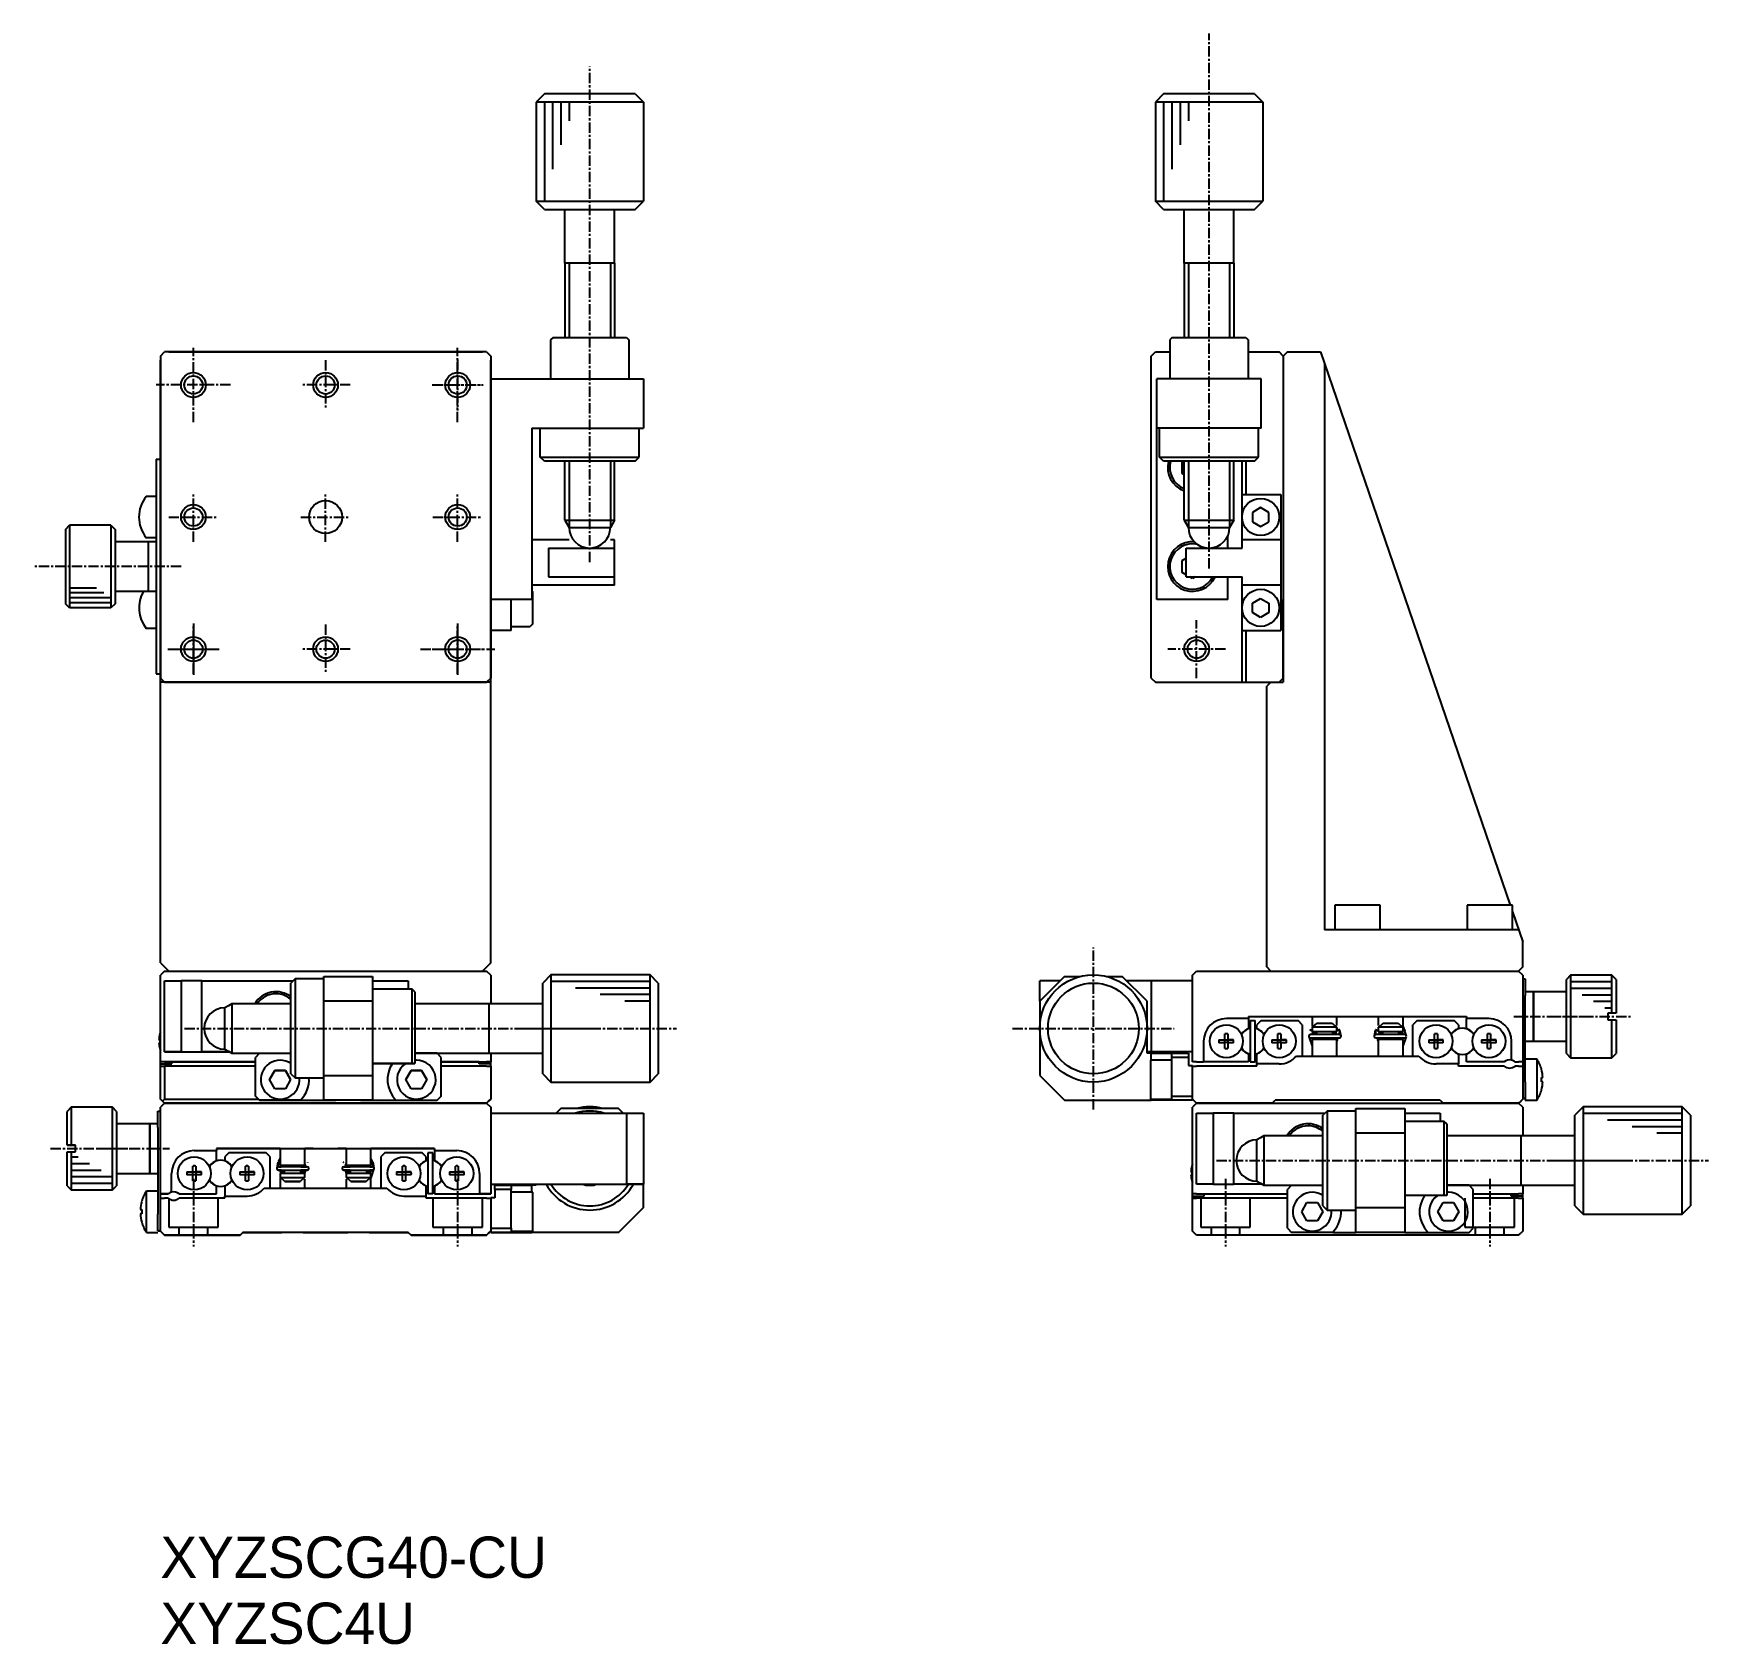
# Model space of a CAD drawing. Extents: x 382 to 585, y 37 to 232.
import ezdxf

# ---------------------------------------------------------------- set-up
doc = ezdxf.new("R2010")
doc.units = 0
doc.linetypes.add('CENTER', pattern=[2, 1.25, -0.25, 0.25, -0.25])
doc.layers.get('0').update_dxf_attribs({"linetype": 'CONTINUOUS'})
doc.layers.add('006', color=7, linetype='CONTINUOUS')
doc.layers.add('CENTER', color=1, linetype='CENTER')

msp = doc.modelspace()

# ---------------------------------------------------------------- texts
at = {"color": 7, "linetype": 'CONTINUOUS'}
for s, p in [('XYZSCG40-CU', (397.87, 45.4)), ('XYZSC4U', (397.87, 37.4))]:
    msp.add_text(s, height=5, dxfattribs=at).set_placement(p)

# ---------------------------------------------------------------- linework, layer by layer
at = {"color": 7, "linetype": 'CONTINUOUS'}
for p, q in [((444.37, 225.15), (443.37, 224.15)), ((443.37, 224.15), (443.37, 212.15)), ((456.37, 224.15), (443.37, 224.15)), ((455.37, 225.15), (444.37, 225.15)), ((455.37, 225.15), (456.37, 224.15)), ((456.37, 224.15), (456.37, 212.15)), ((519.37, 225.15), (518.37, 224.15)), ((531.37, 224.15), (518.37, 224.15)), ((518.37, 224.15), (518.37, 212.15)), ((530.37, 225.15), (519.37, 225.15)), ((530.37, 225.15), (531.37, 224.15)), ((531.37, 224.15), (531.37, 212.15)), ((444.37, 211.15), (443.37, 212.15)), ((443.37, 212.15), (456.37, 212.15)), ((444.37, 211.15), (455.37, 211.15)), ((446.87, 204.65), (446.87, 211.15)), ((452.87, 204.65), (452.87, 211.15)), ((455.37, 211.15), (456.37, 212.15)), ((519.37, 211.15), (518.37, 212.15)), ((518.37, 212.15), (531.37, 212.15)), ((519.37, 211.15), (530.37, 211.15)), ((521.87, 204.65), (521.87, 211.15)), ((527.87, 204.65), (527.87, 211.15)), ((530.37, 211.15), (531.37, 212.15)), ((446.87, 204.65), (446.87, 195.65)), ((452.87, 204.65), (446.87, 204.65)), ((452.87, 204.65), (452.87, 195.65)), ((527.87, 204.65), (521.87, 204.65)), ((521.87, 204.65), (521.87, 195.65)), ((527.87, 204.65), (527.87, 195.65)), ((445.42, 195.65), (445.12, 195.35)), ((445.12, 195.35), (445.12, 190.65)), ((445.42, 195.65), (454.32, 195.65)), ((454.32, 195.65), (454.62, 195.35)), ((454.62, 195.35), (454.62, 190.65)), ((520.42, 195.65), (520.12, 195.35)), ((520.12, 195.35), (520.12, 190.65)), ((520.42, 195.65), (529.32, 195.65)), ((529.32, 195.65), (529.62, 195.35)), ((529.62, 195.35), (529.62, 190.65)), ((397.87, 193.4), (398.37, 193.9)), ((397.87, 193.4), (397.87, 154.4)), ((397.87, 119.9), (397.87, 192.9)), ((437.37, 193.9), (398.37, 193.9)), ((398.87, 193.9), (436.87, 193.9)), ((437.37, 193.9), (437.87, 193.4)), ((437.87, 193.4), (437.87, 154.4)), ((437.87, 119.9), (437.87, 192.9)), ((517.87, 193.4), (518.37, 193.9)), ((517.87, 154.4), (517.87, 193.4)), ((518.37, 193.9), (520.12, 193.9)), ((529.62, 193.9), (533.37, 193.9)), ((533.37, 193.9), (533.87, 193.4)), ((533.87, 193.4), (533.37, 193.9)), ((534.37, 193.9), (533.87, 193.4)), ((533.87, 193.4), (533.87, 153.9)), ((533.87, 193.4), (533.87, 183.9)), ((534.37, 193.9), (538.37, 193.9)), ((538.37, 193.9), (561.34, 126.9)), ((538.87, 192.44), (538.87, 123.9)), ((443.87, 181.15), (443.87, 184.65)), ((455.87, 181.15), (455.87, 184.65)), ((518.87, 181.15), (518.87, 184.65)), ((530.87, 181.15), (530.87, 184.65)), ((397.37, 180.9), (397.87, 180.9)), ((397.37, 180.9), (397.37, 154.9)), ((444.37, 180.65), (443.87, 181.15)), ((443.87, 181.15), (455.87, 181.15)), ((455.37, 180.65), (444.37, 180.65)), ((446.87, 173.51), (446.87, 180.65)), ((452.87, 173.51), (452.87, 180.65)), ((455.37, 180.65), (455.87, 181.15)), ((519.37, 180.65), (518.87, 181.15)), ((518.87, 181.15), (530.87, 181.15)), ((530.37, 180.65), (519.37, 180.65)), ((521.62, 180.62), (521.67, 180.65)), ((521.62, 179.18), (521.62, 180.62)), ((521.87, 173.51), (521.87, 180.65)), ((527.87, 173.51), (527.87, 180.65)), ((528.87, 176.65), (528.87, 180.65)), ((529.37, 176.65), (529.37, 180.65)), ((530.37, 180.65), (530.87, 181.15)), ((521.87, 179.03), (521.62, 179.18)), ((528.87, 176.65), (533.57, 176.65)), ((528.87, 170.15), (528.87, 176.65)), ((533.57, 176.65), (533.57, 160.15)), ((397.37, 176.4), (396.14, 176.4)), ((531.12, 175.05), (530.12, 174.47)), ((530.12, 174.47), (530.12, 173.32)), ((532.12, 174.47), (531.12, 175.05)), ((532.12, 173.32), (532.12, 174.47)), ((386.37, 172.4), (386.87, 172.9)), ((391.87, 172.9), (386.87, 172.9)), ((386.87, 172.9), (386.87, 162.9)), ((391.87, 172.9), (392.37, 172.4)), ((391.87, 172.9), (391.87, 162.9)), ((446.87, 173.51), (447.37, 172.65)), ((446.87, 173.51), (452.87, 173.51)), ((447.37, 172.65), (452.37, 172.65)), ((452.87, 173.51), (452.37, 172.65)), ((521.87, 173.51), (522.37, 172.65)), ((521.87, 173.51), (527.87, 173.51)), ((522.37, 172.65), (527.37, 172.65)), ((527.87, 173.51), (527.37, 172.65)), ((530.12, 173.32), (531.12, 172.74)), ((531.12, 172.74), (532.12, 173.32)), ((386.37, 172.4), (386.37, 163.4)), ((392.37, 172.4), (392.37, 163.4)), ((397.37, 170.9), (392.37, 170.9)), ((397.37, 171.4), (396.14, 171.4)), ((396.37, 170.9), (396.37, 164.9)), ((447.37, 171.15), (442.87, 171.15)), ((452.87, 171.15), (452.37, 171.15)), ((452.87, 165.65), (452.87, 171.15)), ((527.17, 170.15), (527.17, 171.67)), ((533.57, 171.15), (528.87, 171.15)), ((444.87, 170.15), (452.87, 170.15)), ((444.87, 170.15), (444.87, 166.65)), ((521.62, 168.62), (522.12, 168.91)), ((521.62, 167.18), (521.62, 168.62)), ((522.12, 166.65), (522.12, 170.15)), ((522.12, 170.15), (528.87, 170.15)), ((444.87, 166.65), (452.87, 166.65)), ((522.12, 166.89), (521.62, 167.18)), ((522.12, 166.65), (528.87, 166.65)), ((522.87, 166.45), (522.53, 166.65)), ((523.2, 166.65), (522.87, 166.45)), ((527.17, 163.9), (527.17, 166.65)), ((528.87, 160.15), (528.87, 166.65)), ((397.37, 164.9), (392.37, 164.9)), ((452.87, 165.65), (442.87, 165.65)), ((442.87, 164.95), (442.97, 164.85)), ((442.97, 160.95), (442.97, 164.85)), ((533.57, 165.65), (528.87, 165.65)), ((386.87, 162.9), (386.37, 163.4)), ((391.87, 162.9), (386.87, 162.9)), ((392.37, 163.4), (391.87, 162.9)), ((440.37, 160.15), (440.37, 163.9)), ((527.17, 163.9), (518.57, 163.9)), ((530.12, 163.47), (531.12, 164.05)), ((530.12, 162.32), (530.12, 163.47)), ((531.12, 161.74), (530.12, 162.32)), ((531.12, 164.05), (532.12, 163.47)), ((532.12, 162.32), (531.12, 161.74)), ((532.12, 163.47), (532.12, 162.32)), ((533.87, 154.4), (533.87, 163.9)), ((397.37, 160.4), (396.14, 160.4)), ((401.87, 161), (401.87, 154.8)), ((433.87, 161), (433.87, 154.8)), ((440.37, 160.65), (442.67, 160.65)), ((442.97, 160.95), (442.67, 160.65)), ((440.37, 160.15), (437.87, 160.15)), ((528.87, 160.15), (533.57, 160.15)), ((528.87, 153.9), (528.87, 160.15)), ((529.37, 153.9), (529.37, 160.15)), ((397.37, 154.9), (397.87, 154.9)), ((398.37, 153.9), (397.87, 154.4)), ((437.87, 154.4), (437.37, 153.9)), ((517.87, 154.4), (518.37, 153.9)), ((533.87, 154.4), (533.37, 153.9)), ((533.87, 154.4), (533.37, 153.9)), ((437.87, 153.9), (397.87, 153.9)), ((398.37, 153.9), (437.37, 153.9)), ((518.37, 153.9), (533.37, 153.9)), ((532.37, 153.9), (531.87, 153.4)), ((531.87, 119.4), (531.87, 153.4)), ((532.37, 153.9), (533.87, 153.9)), ((545.62, 126.9), (540.12, 126.9)), ((540.12, 126.9), (540.12, 123.9)), ((545.62, 123.9), (545.62, 126.9)), ((556.12, 126.9), (556.12, 123.9)), ((561.62, 126.9), (556.12, 126.9)), ((561.62, 123.9), (561.62, 126.9)), ((561.62, 126.08), (562.87, 122.44)), ((562.37, 123.9), (538.87, 123.9)), ((562.87, 119.4), (562.87, 122.44)), ((397.87, 119.9), (398.87, 118.9)), ((437.87, 119.9), (436.87, 118.9)), ((398.37, 118.9), (397.87, 118.4)), ((397.87, 107.9), (397.87, 118.4)), ((398.37, 118.9), (437.37, 118.9)), ((398.37, 117.7), (400.37, 117.7)), ((398.37, 109.1), (398.37, 117.7)), ((398.87, 118.9), (436.87, 118.9)), ((402.87, 117.7), (400.37, 117.7)), ((400.37, 117.7), (400.37, 109.1)), ((402.87, 109.1), (402.87, 117.7)), ((402.87, 117.7), (413.92, 117.7)), ((414.17, 117.95), (413.67, 117.45)), ((417.67, 117.95), (414.17, 117.95)), ((414.17, 117.95), (414.17, 105.95)), ((417.67, 115.25), (417.67, 118.25)), ((417.67, 118.25), (423.57, 118.25)), ((423.57, 118.25), (423.57, 115.25)), ((423.57, 117.7), (427.87, 117.7)), ((427.87, 117.7), (427.87, 116.7)), ((437.87, 118.4), (437.37, 118.9)), ((437.87, 118.4), (437.87, 114.95)), ((445.17, 118.45), (444.17, 117.45)), ((457.17, 118.45), (445.17, 118.45)), ((445.17, 118.45), (445.17, 111.89)), ((458.17, 117.45), (457.17, 118.45)), ((457.17, 105.45), (457.17, 118.45)), ((507.37, 118.25), (504.37, 115.25)), ((504.37, 115.25), (504.37, 117.7)), ((506.82, 117.7), (504.37, 117.7)), ((507.37, 118.25), (509.27, 118.25)), ((512.47, 118.25), (514.37, 118.25)), ((517.37, 115.25), (514.37, 118.25)), ((517.87, 117.7), (514.92, 117.7)), ((522.87, 117.7), (517.87, 117.7)), ((517.87, 117.7), (517.87, 109.1)), ((522.87, 118.4), (523.37, 118.9)), ((522.87, 107.9), (522.87, 118.4)), ((523.37, 118.9), (562.37, 118.9)), ((532.37, 118.9), (531.87, 119.4)), ((562.87, 119.4), (562.37, 118.9)), ((562.87, 118.4), (562.37, 118.9)), ((562.87, 118.4), (562.87, 107.9)), ((562.87, 117.95), (563.17, 117.95)), ((563.17, 117.95), (563.17, 115.95)), ((568.67, 118.4), (568.17, 117.9)), ((568.17, 108.9), (568.17, 117.9)), ((573.67, 118.4), (568.67, 118.4)), ((568.67, 118.4), (568.67, 108.4)), ((574.17, 117.9), (573.67, 118.4)), ((573.67, 113.8), (573.67, 118.4)), ((574.17, 117.9), (574.17, 113.8)), ((413.67, 106.45), (413.67, 117.45)), ((428.37, 116.7), (423.57, 116.7)), ((428.67, 116.4), (428.37, 116.7)), ((428.37, 107.7), (428.37, 116.7)), ((428.67, 116.4), (428.67, 107.7)), ((444.17, 111.9), (444.17, 117.45)), ((458.17, 117.45), (458.17, 106.45)), ((564.17, 116.4), (563.17, 116.4)), ((563.17, 105.45), (563.17, 115.95)), ((568.17, 116.4), (564.17, 116.4)), ((564.17, 116.4), (564.17, 110.4)), ((564.17, 110.4), (564.17, 116.4)), ((406.1, 114.7), (405.67, 114.45)), ((405.67, 111.92), (405.67, 114.45)), ((406.53, 114.95), (406.1, 114.7)), ((406.53, 114.95), (406.53, 111.92)), ((413.67, 114.95), (406.53, 114.95)), ((417.67, 106.25), (417.67, 115.25)), ((423.57, 115.25), (417.67, 115.25)), ((423.57, 115.25), (423.57, 106.25)), ((437.67, 114.95), (428.67, 114.95)), ((437.67, 114.95), (437.66, 114.95)), ((437.67, 114.95), (437.67, 114.95)), ((444.17, 114.95), (437.67, 114.95)), ((437.67, 112.08), (437.67, 114.95)), ((504.37, 115.25), (504.37, 111.95)), ((517.37, 111.95), (517.37, 115.25)), ((573.17, 113.8), (573.17, 113)), ((573.67, 113.8), (573.17, 113.8)), ((574.17, 113.8), (573.67, 113.8)), ((405.67, 109.45), (405.67, 111.92)), ((406.53, 111.92), (406.53, 108.95)), ((437.67, 111.95), (437.67, 112.08)), ((437.67, 111.79), (437.67, 111.95)), ((437.67, 108.95), (437.67, 111.79)), ((444.17, 106.45), (444.17, 111.9)), ((445.17, 111.89), (445.17, 105.45)), ((504.37, 111.95), (504.37, 106.25)), ((517.37, 108.95), (517.37, 111.95)), ((529.67, 113.15), (526.97, 113.15)), ((529.41, 111.8), (529.67, 111.95)), ((529.67, 113.4), (529.67, 113.15)), ((529.67, 113.4), (537.57, 113.4)), ((529.67, 113.15), (529.67, 111.95)), ((529.87, 112.9), (529.87, 107.9)), ((529.87, 112.9), (530.47, 112.9)), ((530.47, 107.9), (530.47, 112.9)), ((531.17, 112.9), (530.67, 112.4)), ((530.67, 111.95), (530.67, 112.4)), ((530.67, 111.95), (530.93, 111.8)), ((531.17, 112.9), (535.67, 112.9)), ((536.17, 112.4), (535.67, 112.9)), ((536.17, 112.4), (536.17, 108.6)), ((537.12, 111.77), (537.1, 111.7)), ((537.33, 111.65), (537.12, 111.77)), ((537.13, 111.76), (537.12, 111.77)), ((537.37, 111.64), (537.33, 111.65)), ((537.37, 113.4), (537.37, 112.19)), ((537.42, 112.1), (537.37, 112.1)), ((537.37, 112.1), (537.37, 111.6)), ((537.37, 111.6), (540.37, 111.6)), ((537.37, 111.2), (537.48, 111.6)), ((537.42, 112.1), (537.95, 112.6)), ((540.31, 112.1), (537.42, 112.1)), ((537.57, 113.4), (545.57, 113.4)), ((537.87, 111.6), (537.87, 111.2)), ((537.95, 112.6), (539.78, 112.6)), ((539.78, 112.6), (540.31, 112.1)), ((539.87, 111.2), (539.87, 111.6)), ((540.37, 112.1), (540.31, 112.1)), ((540.37, 112.3), (540.37, 113.4)), ((540.37, 112.3), (540.37, 112.3)), ((540.37, 111.6), (540.37, 112.1)), ((540.5, 111.75), (540.37, 112.08)), ((540.37, 111.94), (540.41, 111.89)), ((540.47, 111.71), (540.37, 111.65)), ((540.52, 111.73), (540.47, 111.71)), ((540.7, 111.78), (540.52, 111.73)), ((540.69, 111.2), (540.71, 111.77)), ((540.7, 111.77), (540.7, 111.78)), ((540.86, 111.03), (540.73, 111.71)), ((545, 111.71), (544.87, 111.03)), ((545.02, 111.77), (545.04, 111.2)), ((545.03, 111.78), (545.26, 111.71)), ((545.03, 111.78), (545.03, 111.77)), ((545.26, 111.71), (545.37, 111.65)), ((545.37, 113.4), (545.37, 112.3)), ((545.42, 112.1), (545.37, 112.1)), ((545.37, 112.1), (545.37, 111.6)), ((545.37, 111.6), (548.37, 111.6)), ((545.42, 112.1), (545.95, 112.6)), ((548.31, 112.1), (545.42, 112.1)), ((545.57, 113.4), (556.07, 113.4)), ((545.87, 111.6), (545.87, 111.2)), ((545.95, 112.6), (547.78, 112.6)), ((547.78, 112.6), (548.31, 112.1)), ((547.87, 111.2), (547.87, 111.6)), ((548.25, 111.6), (548.36, 111.2)), ((548.37, 112.1), (548.31, 112.1)), ((548.37, 112.19), (548.37, 113.4)), ((548.37, 112.19), (548.37, 112.19)), ((548.37, 111.6), (548.37, 112.1)), ((548.77, 111.03), (548.41, 112.14)), ((548.45, 111.68), (548.61, 111.77)), ((548.6, 111.76), (548.61, 111.77)), ((548.61, 111.77), (548.61, 111.78)), ((548.63, 111.71), (548.61, 111.77)), ((550.07, 112.9), (549.57, 112.4)), ((549.57, 108.6), (549.57, 112.4)), ((550.07, 112.9), (554.57, 112.9)), ((555.07, 112.4), (554.57, 112.9)), ((555.07, 111.95), (554.81, 111.8)), ((555.07, 112.4), (555.07, 111.95)), ((556.07, 113.4), (556.07, 113.15)), ((558.77, 113.15), (556.07, 113.15)), ((556.07, 111.95), (556.07, 113.15)), ((556.33, 111.8), (556.07, 111.95)), ((573.17, 113), (573.67, 113)), ((573.67, 108.4), (573.67, 113)), ((573.67, 113), (574.17, 113)), ((574.17, 113), (574.17, 108.9)), ((397.68, 110.58), (397.8, 110.58)), ((397.68, 110.58), (397.8, 110.58)), ((397.8, 110.22), (397.68, 110.22)), ((397.79, 111.29), (397.8, 111.28)), ((397.79, 111.29), (397.8, 111.28)), ((524.22, 110.4), (524.22, 107.9)), ((526.08, 110.58), (526.79, 110.58)), ((526.08, 110.58), (526.79, 110.58)), ((526.79, 110.22), (526.08, 110.22)), ((526.79, 110.58), (526.79, 111.28)), ((526.8, 110.57), (526.79, 110.58)), ((526.8, 110.23), (526.79, 110.22)), ((526.79, 109.51), (526.79, 110.22)), ((526.8, 110.23), (526.8, 110.57)), ((526.8, 110.57), (527.14, 110.57)), ((527.14, 110.23), (526.8, 110.23)), ((527.14, 110.57), (527.15, 110.58)), ((527.14, 110.57), (527.14, 110.23)), ((527.14, 110.23), (527.15, 110.22)), ((527.15, 111.28), (527.15, 110.58)), ((527.15, 110.58), (527.85, 110.58)), ((527.85, 110.58), (527.15, 110.58)), ((527.15, 110.22), (527.15, 109.51)), ((527.85, 110.22), (527.15, 110.22)), ((532.48, 110.58), (533.19, 110.58)), ((532.48, 110.58), (533.19, 110.58)), ((533.19, 110.22), (532.48, 110.22)), ((533.19, 110.58), (533.19, 111.28)), ((533.2, 110.57), (533.19, 110.58)), ((533.2, 110.23), (533.19, 110.22)), ((533.19, 109.51), (533.19, 110.22)), ((533.2, 110.23), (533.2, 110.57)), ((533.2, 110.57), (533.54, 110.57)), ((533.54, 110.23), (533.2, 110.23)), ((533.54, 110.57), (533.55, 110.58)), ((533.54, 110.57), (533.54, 110.23)), ((533.54, 110.23), (533.55, 110.22)), ((533.55, 111.28), (533.55, 110.58)), ((533.55, 110.58), (534.25, 110.58)), ((534.25, 110.58), (533.55, 110.58)), ((533.55, 110.22), (533.55, 109.51)), ((534.25, 110.22), (533.55, 110.22)), ((536.96, 110.98), (537.37, 109.82)), ((540.66, 111.2), (537.16, 111.2)), ((537.16, 110.8), (540.66, 110.8)), ((537.42, 110.6), (537.37, 110.8)), ((540.37, 110.6), (537.37, 110.6)), ((537.37, 110.6), (537.37, 108.6)), ((537.48, 111.4), (537.87, 111.4)), ((537.87, 110.8), (537.87, 110.6)), ((539.87, 111.4), (540.34, 111.4)), ((539.87, 110.6), (539.87, 110.8)), ((540.37, 108.6), (540.37, 110.6)), ((540.4, 110.57), (540.37, 110.46)), ((540.45, 110.8), (540.4, 110.57)), ((548.57, 111.2), (545.07, 111.2)), ((545.07, 110.8), (548.57, 110.8)), ((545.33, 110.57), (545.28, 110.8)), ((545.37, 110.46), (545.33, 110.57)), ((548.37, 110.6), (545.37, 110.6)), ((545.37, 110.6), (545.37, 108.6)), ((545.39, 111.4), (545.87, 111.4)), ((545.87, 110.8), (545.87, 110.6)), ((547.87, 111.4), (548.25, 111.4)), ((547.87, 110.6), (547.87, 110.8)), ((548.36, 110.8), (548.32, 110.6)), ((548.37, 109.82), (548.77, 110.97)), ((548.37, 108.6), (548.37, 110.6)), ((551.48, 110.58), (552.19, 110.58)), ((551.48, 110.58), (552.19, 110.58)), ((552.19, 110.22), (551.48, 110.22)), ((552.19, 110.58), (552.19, 111.28)), ((552.2, 110.57), (552.19, 110.58)), ((552.2, 110.23), (552.19, 110.22)), ((552.19, 109.51), (552.19, 110.22)), ((552.2, 110.23), (552.2, 110.57)), ((552.2, 110.57), (552.54, 110.57)), ((552.54, 110.23), (552.2, 110.23)), ((552.54, 110.57), (552.55, 110.58)), ((552.54, 110.57), (552.54, 110.23)), ((552.54, 110.23), (552.55, 110.22)), ((552.55, 111.28), (552.55, 110.58)), ((552.55, 110.58), (553.25, 110.58)), ((553.25, 110.58), (552.55, 110.58)), ((552.55, 110.22), (552.55, 109.51)), ((553.25, 110.22), (552.55, 110.22)), ((557.88, 110.58), (558.59, 110.58)), ((557.88, 110.58), (558.59, 110.58)), ((558.59, 110.22), (557.88, 110.22)), ((558.59, 110.58), (558.59, 111.28)), ((558.6, 110.57), (558.59, 110.58)), ((558.6, 110.23), (558.59, 110.22)), ((558.59, 109.51), (558.59, 110.22)), ((558.6, 110.23), (558.6, 110.57)), ((558.6, 110.57), (558.94, 110.57)), ((558.94, 110.23), (558.6, 110.23)), ((558.94, 110.57), (558.95, 110.58)), ((558.94, 110.57), (558.94, 110.23)), ((558.94, 110.23), (558.95, 110.22)), ((558.95, 111.28), (558.95, 110.58)), ((558.95, 110.58), (559.65, 110.58)), ((559.65, 110.58), (558.95, 110.58)), ((558.95, 110.22), (558.95, 109.51)), ((559.65, 110.22), (558.95, 110.22)), ((561.52, 108.12), (561.52, 110.4)), ((563.17, 110.4), (564.17, 110.4)), ((564.17, 110.4), (568.17, 110.4)), ((397.8, 109.51), (397.79, 109.51)), ((397.87, 107.65), (397.87, 107.9)), ((399.27, 107.9), (397.87, 107.9)), ((398.37, 107.9), (397.87, 107.9)), ((397.87, 107.4), (397.87, 107.65)), ((397.87, 107.65), (399.27, 107.65)), ((397.87, 107.65), (399.27, 107.65)), ((400.37, 109.1), (398.37, 109.1)), ((398.37, 109.1), (402.87, 109.1)), ((398.37, 107.9), (409.37, 107.9)), ((399.27, 107.65), (399.27, 107.9)), ((409.37, 107.9), (399.27, 107.9)), ((400.37, 109.1), (402.87, 109.1)), ((402.87, 109.1), (406.27, 109.1)), ((406.27, 109.1), (402.87, 109.1)), ((405.67, 109.45), (406.1, 109.2)), ((406.1, 109.2), (406.53, 108.95)), ((406.53, 108.95), (413.67, 108.95)), ((409.87, 108.95), (409.37, 108.45)), ((409.37, 103.75), (409.37, 108.45)), ((409.87, 108.95), (413.67, 108.95)), ((423.57, 107.7), (428.37, 107.7)), ((428.37, 107.7), (423.57, 107.7)), ((428.67, 107.7), (428.37, 107.7)), ((428.37, 107.7), (428.67, 107.7)), ((431.37, 108.95), (428.67, 108.95)), ((428.67, 108.95), (437.67, 108.95)), ((431.87, 108.45), (431.37, 108.95)), ((431.87, 103.75), (431.87, 108.45)), ((436.47, 107.9), (431.87, 107.9)), ((431.87, 107.9), (437.37, 107.9)), ((436.47, 107.9), (437.87, 107.9)), ((436.47, 107.65), (436.47, 107.9)), ((437.87, 107.65), (436.47, 107.65)), ((437.87, 107.65), (436.47, 107.65)), ((437.87, 107.9), (437.37, 107.9)), ((437.66, 108.95), (437.67, 108.95)), ((437.67, 108.95), (437.67, 108.95)), ((437.67, 108.95), (444.17, 108.95)), ((437.87, 108.95), (437.87, 107.9)), ((437.87, 107.65), (437.87, 107.9)), ((437.87, 107.4), (437.87, 107.65)), ((517.87, 109.1), (517.37, 109.1)), ((517.87, 108.95), (517.37, 108.95)), ((520.37, 108.1), (517.77, 108.1)), ((517.77, 108.1), (517.77, 103.4)), ((522.87, 109.1), (517.87, 109.1)), ((517.87, 108.91), (517.87, 108.95)), ((517.87, 108.95), (520.37, 108.95)), ((517.87, 108.1), (517.87, 108.91)), ((520.37, 108.91), (517.87, 108.91)), ((520.37, 108.95), (522.37, 108.95)), ((520.37, 108.45), (520.37, 108.95)), ((522.37, 108.45), (520.37, 108.45)), ((520.37, 103.75), (520.37, 108.45)), ((522.37, 108.95), (522.37, 108.45)), ((522.37, 108.45), (522.37, 107.45)), ((523.37, 107.9), (522.87, 107.9)), ((523.37, 107.9), (524.22, 107.9)), ((529.67, 107.9), (524.22, 107.9)), ((529.67, 108.85), (529.41, 109)), ((529.67, 108.85), (529.67, 107.9)), ((529.87, 107.9), (530.47, 107.9)), ((530.93, 109), (530.67, 108.85)), ((530.67, 107.65), (530.67, 108.85)), ((530.67, 107.4), (530.67, 107.65)), ((533.37, 107.65), (530.67, 107.65)), ((535.45, 108.6), (550.29, 108.6)), ((555.07, 107.65), (552.37, 107.65)), ((554.81, 109), (555.07, 108.85)), ((555.07, 108.85), (555.07, 107.65)), ((555.07, 107.4), (555.07, 107.65)), ((556.07, 108.85), (556.33, 109)), ((556.07, 107.9), (556.07, 108.85)), ((560.6, 107.9), (556.07, 107.9)), ((561.93, 107.9), (562.37, 107.9)), ((562.87, 107.9), (562.37, 107.9)), ((562.87, 107.9), (562.87, 107.4)), ((564.56, 108.25), (563.17, 108.25)), ((564.56, 108.25), (564.56, 103.25)), ((568.17, 108.9), (568.67, 108.4)), ((568.67, 108.4), (573.67, 108.4)), ((573.67, 108.4), (574.17, 108.9)), ((397.87, 107.4), (398.37, 107.4)), ((397.87, 103.4), (397.87, 107.4)), ((409.37, 107.4), (398.37, 107.4)), ((398.37, 107.4), (398.37, 103.4)), ((411.1, 105.75), (411.73, 106.85)), ((411.73, 106.85), (411.1, 105.75)), ((411.73, 104.65), (411.1, 105.75)), ((411.73, 106.85), (413, 106.85)), ((413, 106.85), (411.73, 106.85)), ((413, 106.85), (413.64, 105.75)), ((413.64, 105.75), (413, 106.85)), ((413.64, 105.75), (413, 104.65)), ((413.67, 106.45), (414.17, 105.95)), ((414.17, 105.95), (417.67, 105.95)), ((417.67, 106.25), (423.57, 106.25)), ((417.67, 103.25), (417.67, 106.25)), ((423.57, 106.25), (423.57, 103.25)), ((427.6, 105.75), (428.23, 106.85)), ((428.23, 106.85), (427.6, 105.75)), ((428.23, 104.65), (427.6, 105.75)), ((428.23, 106.85), (429.5, 106.85)), ((429.5, 106.85), (428.23, 106.85)), ((429.5, 106.85), (430.14, 105.75)), ((430.14, 105.75), (429.5, 106.85)), ((430.14, 105.75), (429.5, 104.65)), ((437.37, 107.4), (431.87, 107.4)), ((437.37, 107.4), (437.87, 107.4)), ((437.87, 107.4), (437.87, 103.4)), ((444.17, 106.45), (445.17, 105.45)), ((457.17, 105.45), (458.17, 106.45)), ((504.37, 106.25), (507.37, 103.25)), ((522.37, 107.45), (522.87, 107.45)), ((522.87, 107.4), (522.87, 107.45)), ((522.87, 107.4), (523.37, 107.4)), ((522.87, 103.4), (522.87, 107.4)), ((530.67, 107.4), (523.37, 107.4)), ((560.6, 107.4), (555.07, 107.4)), ((562.37, 107.4), (561.93, 107.4)), ((562.37, 107.4), (562.87, 107.4)), ((562.87, 107.4), (562.87, 103.4)), ((565.13, 107.01), (565.14, 107.01)), ((565.13, 106.01), (565.3, 106.01)), ((409.37, 103.75), (409.87, 103.25)), ((409.87, 103.25), (409.37, 103.75)), ((413, 104.65), (411.73, 104.65)), ((429.5, 104.65), (428.23, 104.65)), ((431.37, 103.25), (431.87, 103.75)), ((431.87, 103.75), (431.37, 103.25)), ((445.17, 105.45), (457.17, 105.45)), ((520.37, 103.75), (522.87, 103.75)), ((520.37, 103.25), (520.37, 103.75)), ((563.17, 105.45), (563.17, 103.45)), ((565.3, 105.49), (565.13, 105.49)), ((565.14, 104.49), (565.13, 104.49)), ((387.07, 102.4), (386.57, 101.9)), ((386.57, 97.8), (386.57, 101.9)), ((392.07, 102.4), (387.07, 102.4)), ((387.07, 102.4), (387.07, 97.8)), ((392.57, 101.9), (392.07, 102.4)), ((392.07, 97.4), (392.07, 102.4)), ((392.57, 101.9), (392.57, 97.4)), ((397.57, 101.95), (397.87, 101.95)), ((397.57, 99.95), (397.57, 101.95)), ((398.12, 103.15), (397.87, 103.4)), ((397.87, 103.4), (398.12, 103.15)), ((398.37, 102.9), (397.87, 102.4)), ((397.87, 91.9), (397.87, 102.4)), ((398.02, 103.25), (398.37, 102.9)), ((398.37, 102.9), (398.02, 103.25)), ((398.37, 103.4), (398.12, 103.15)), ((398.37, 102.9), (398.12, 103.15)), ((398.12, 103.15), (398.37, 102.9)), ((398.37, 103.4), (409.72, 103.4)), ((437.37, 102.9), (398.37, 102.9)), ((398.37, 102.9), (437.37, 102.9)), ((414.91, 103.25), (409.87, 103.25)), ((409.87, 103.25), (417.67, 103.25)), ((414.88, 103.32), (414.91, 103.25)), ((414.91, 103.25), (414.88, 103.32)), ((414.91, 103.25), (417.67, 103.25)), ((417.67, 103.25), (419.12, 103.25)), ((423.57, 103.25), (417.67, 103.25)), ((422.12, 103.25), (423.57, 103.25)), ((423.57, 103.25), (426.32, 103.25)), ((423.57, 103.25), (431.37, 103.25)), ((426.35, 103.32), (426.32, 103.25)), ((426.32, 103.25), (426.35, 103.32)), ((426.32, 103.25), (431.37, 103.25)), ((437.37, 102.9), (437.72, 103.25)), ((437.72, 103.25), (437.37, 102.9)), ((437.37, 102.9), (437.62, 103.15)), ((437.62, 103.15), (437.37, 102.9)), ((437.37, 102.9), (437.87, 102.4)), ((437.87, 103.4), (437.62, 103.15)), ((437.62, 103.15), (437.87, 103.4)), ((437.87, 102.4), (437.87, 101.7)), ((437.87, 101.7), (437.87, 93.1)), ((437.87, 101.7), (437.87, 93.1)), ((437.87, 101.7), (454.37, 101.7)), ((446.37, 102.25), (445.82, 101.7)), ((453.37, 102.25), (446.37, 102.25)), ((453.92, 101.7), (453.37, 102.25)), ((454.37, 101.7), (456.37, 101.7)), ((454.37, 93.1), (454.37, 101.7)), ((456.37, 101.7), (456.37, 93.1)), ((507.37, 103.25), (517.87, 103.25)), ((517.77, 103.4), (520.37, 103.4)), ((517.87, 103.32), (517.87, 103.4)), ((517.87, 103.25), (517.87, 103.32)), ((517.87, 103.32), (520.37, 103.32)), ((520.37, 103.25), (517.87, 103.25)), ((522.87, 103.25), (520.37, 103.25)), ((522.87, 103.4), (522.87, 103.25)), ((523.12, 103.15), (522.87, 103.4)), ((523.37, 102.9), (522.87, 102.4)), ((522.87, 91.9), (522.87, 102.4)), ((523.37, 102.9), (523.12, 103.15)), ((528.17, 102.9), (523.37, 102.9)), ((523.37, 102.9), (528.17, 102.9)), ((523.37, 93.1), (523.37, 101.7)), ((523.37, 101.7), (525.37, 101.7)), ((527.87, 101.7), (525.37, 101.7)), ((525.37, 101.7), (525.37, 93.1)), ((527.87, 93.1), (527.87, 101.7)), ((527.87, 101.7), (538.92, 101.7)), ((528.37, 102.9), (528.17, 102.9)), ((528.17, 102.9), (528.37, 102.9)), ((532.52, 102.9), (528.37, 102.9)), ((528.37, 102.9), (532.52, 102.9)), ((532.52, 102.9), (532.87, 103.25)), ((532.52, 102.9), (544.37, 102.9)), ((552.87, 103.25), (532.87, 103.25)), ((539.17, 101.95), (538.67, 101.45)), ((538.67, 90.45), (538.67, 101.45)), ((542.67, 101.95), (539.17, 101.95)), ((539.17, 101.95), (539.17, 89.95)), ((542.67, 99.25), (542.67, 102.25)), ((542.67, 102.25), (548.57, 102.25)), ((544.37, 102.9), (553.22, 102.9)), ((548.57, 102.25), (548.57, 99.25)), ((548.57, 101.7), (552.87, 101.7)), ((552.87, 103.25), (553.22, 102.9)), ((552.87, 101.7), (552.87, 100.7)), ((560.17, 102.9), (553.22, 102.9)), ((553.22, 102.9), (560.17, 102.9)), ((560.37, 102.9), (560.17, 102.9)), ((560.17, 102.9), (560.37, 102.9)), ((562.37, 102.9), (560.37, 102.9)), ((560.37, 102.9), (562.37, 102.9)), ((562.62, 103.15), (562.37, 102.9)), ((562.87, 102.4), (562.37, 102.9)), ((562.87, 103.4), (562.62, 103.15)), ((563.17, 103.45), (562.87, 103.45)), ((562.87, 102.4), (562.87, 98.95)), ((563.17, 103.45), (563.17, 103.25)), ((563.17, 103.25), (564.56, 103.25)), ((570.17, 102.45), (569.17, 101.45)), ((569.17, 95.9), (569.17, 101.45)), ((582.17, 102.45), (570.17, 102.45)), ((570.17, 102.45), (570.17, 95.89)), ((583.17, 101.45), (582.17, 102.45)), ((582.17, 89.45), (582.17, 102.45)), ((583.17, 101.45), (583.17, 90.45)), ((396.57, 100.4), (392.57, 100.4)), ((397.57, 100.4), (396.57, 100.4)), ((396.57, 97.4), (396.57, 100.4)), ((396.57, 100.4), (396.57, 94.4)), ((397.57, 99.95), (397.57, 90.82)), ((553.37, 100.7), (548.57, 100.7)), ((553.67, 100.4), (553.37, 100.7)), ((553.37, 91.7), (553.37, 100.7)), ((553.67, 100.4), (553.67, 91.7)), ((387.07, 97.8), (386.57, 97.8)), ((386.57, 97.8), (387.07, 97.8)), ((387.57, 97.8), (387.07, 97.8)), ((387.07, 97.8), (387.57, 97.8)), ((387.57, 97), (387.57, 97.8)), ((392.07, 92.4), (392.07, 97.4)), ((392.57, 97.4), (392.57, 92.9)), ((396.57, 94.4), (396.57, 97.4)), ((404.67, 97.4), (404.67, 97.15)), ((404.67, 97.4), (431.07, 97.4)), ((412.37, 97.4), (404.67, 97.4)), ((412.37, 97.4), (412.37, 95.4)), ((415.37, 95.4), (415.37, 97.4)), ((416.37, 97.4), (415.37, 97.4)), ((420.37, 97.4), (419.37, 97.4)), ((420.37, 97.4), (420.37, 95.4)), ((423.37, 95.4), (423.37, 97.4)), ((431.07, 97.4), (423.37, 97.4)), ((431.07, 97.4), (431.07, 97.15)), ((531.1, 98.7), (530.67, 98.45)), ((530.67, 95.92), (530.67, 98.45)), ((531.53, 98.95), (531.1, 98.7)), ((531.53, 98.95), (531.53, 95.92)), ((538.67, 98.95), (531.53, 98.95)), ((548.57, 99.25), (542.67, 99.25)), ((542.67, 90.25), (542.67, 99.25)), ((548.57, 99.25), (548.57, 90.25)), ((562.67, 98.95), (553.67, 98.95)), ((562.67, 98.95), (562.66, 98.95)), ((562.67, 98.95), (562.67, 98.95)), ((569.17, 98.95), (562.67, 98.95)), ((562.67, 95.95), (562.67, 98.95)), ((386.57, 92.9), (386.57, 97)), ((386.57, 97), (387.07, 97)), ((387.07, 97), (387.07, 92.4)), ((387.07, 97), (387.57, 97)), ((401.97, 97.15), (404.67, 97.15)), ((401.97, 97.15), (404.67, 97.15)), ((404.67, 95.95), (404.41, 95.8)), ((404.41, 95.8), (404.67, 95.95)), ((404.67, 95.95), (404.67, 97.15)), ((406.17, 96.9), (405.67, 96.4)), ((405.67, 96.4), (405.67, 95.95)), ((405.67, 95.95), (405.93, 95.8)), ((405.67, 95.95), (405.93, 95.8)), ((410.67, 96.9), (406.17, 96.9)), ((411.17, 96.4), (410.67, 96.9)), ((411.17, 92.6), (411.17, 96.4)), ((412.1, 95.71), (411.96, 95.03)), ((412.37, 96.19), (412.12, 95.78)), ((412.12, 95.77), (412.33, 95.72)), ((412.12, 95.77), (412.13, 95.2)), ((412.33, 95.72), (412.37, 95.7)), ((412.34, 95.75), (412.37, 95.79)), ((412.37, 95.4), (415.37, 95.4)), ((412.37, 95.4), (412.87, 95.4)), ((412.76, 95.2), (412.48, 95.4)), ((412.87, 95.4), (414.87, 95.4)), ((412.87, 95.4), (412.87, 95.2)), ((412.87, 95.4), (414.87, 95.4)), ((414.87, 95.4), (415.37, 95.4)), ((414.87, 95.2), (414.87, 95.4)), ((415.34, 95.4), (415.06, 95.2)), ((415.37, 95.55), (415.45, 95.2)), ((415.71, 95.77), (415.71, 95.76)), ((415.73, 95.71), (415.71, 95.77)), ((415.71, 95.76), (415.71, 95.77)), ((415.73, 95.71), (415.73, 95.71)), ((415.73, 95.71), (415.73, 95.71)), ((420.01, 95.71), (420, 95.71)), ((420, 95.71), (420, 95.71)), ((420, 95.71), (420, 95.71)), ((420, 95.71), (420, 95.71)), ((420, 95.71), (420, 95.7)), ((420, 95.7), (420, 95.7)), ((420.02, 95.77), (420.01, 95.72)), ((420.01, 95.72), (420.01, 95.71)), ((420.02, 95.77), (420.03, 95.76)), ((420.28, 95.2), (420.33, 95.43)), ((420.33, 95.43), (420.37, 95.55)), ((420.37, 95.4), (420.87, 95.4)), ((420.37, 95.4), (423.37, 95.4)), ((420.67, 95.2), (420.39, 95.4)), ((420.87, 95.4), (420.87, 95.2)), ((420.87, 95.4), (422.87, 95.4)), ((420.87, 95.4), (422.87, 95.4)), ((422.87, 95.4), (423.37, 95.4)), ((422.87, 95.2), (422.87, 95.4)), ((423.25, 95.4), (422.97, 95.2)), ((423.61, 95.77), (423.37, 96.19)), ((423.61, 95.78), (423.37, 95.7)), ((423.6, 95.2), (423.61, 95.77)), ((423.77, 95.03), (423.63, 95.71)), ((425.07, 96.9), (424.57, 96.4)), ((424.57, 96.4), (424.57, 92.6)), ((429.57, 96.9), (425.07, 96.9)), ((430.07, 96.4), (429.57, 96.9)), ((430.07, 95.95), (429.81, 95.8)), ((430.07, 95.95), (429.81, 95.8)), ((430.07, 95.95), (430.07, 96.4)), ((430.87, 96.9), (430.27, 96.9)), ((430.27, 96.9), (430.27, 91.9)), ((430.87, 91.9), (430.87, 96.9)), ((431.07, 97.15), (433.77, 97.15)), ((431.07, 97.15), (433.77, 97.15)), ((431.07, 97.15), (431.07, 95.95)), ((431.07, 95.95), (431.33, 95.8)), ((431.33, 95.8), (431.07, 95.95)), ((530.67, 93.45), (530.67, 95.92)), ((531.53, 95.92), (531.53, 92.95)), ((562.67, 92.95), (562.67, 95.95)), ((569.17, 90.45), (569.17, 95.9)), ((570.17, 95.89), (570.17, 89.45)), ((392.57, 94.4), (396.57, 94.4)), ((396.57, 94.4), (397.57, 94.4)), ((399.22, 92.12), (399.22, 94.4)), ((401.08, 94.58), (401.79, 94.58)), ((401.08, 94.58), (401.79, 94.58)), ((401.79, 94.22), (401.08, 94.22)), ((401.79, 94.58), (401.79, 95.28)), ((401.8, 94.57), (401.79, 94.58)), ((401.8, 94.23), (401.79, 94.22)), ((401.79, 93.51), (401.79, 94.22)), ((401.8, 94.23), (401.8, 94.57)), ((401.8, 94.57), (402.14, 94.57)), ((402.14, 94.23), (401.8, 94.23)), ((402.14, 94.57), (402.15, 94.58)), ((402.14, 94.57), (402.14, 94.23)), ((402.14, 94.23), (402.15, 94.22)), ((402.15, 95.28), (402.15, 94.58)), ((402.15, 94.58), (402.85, 94.58)), ((402.85, 94.58), (402.15, 94.58)), ((402.15, 94.22), (402.15, 93.51)), ((402.85, 94.22), (402.15, 94.22)), ((407.48, 94.58), (408.19, 94.58)), ((407.48, 94.58), (408.19, 94.58)), ((408.19, 94.22), (407.48, 94.22)), ((408.19, 94.58), (408.19, 95.28)), ((408.2, 94.57), (408.19, 94.58)), ((408.2, 94.23), (408.19, 94.22)), ((408.19, 93.51), (408.19, 94.22)), ((408.2, 94.23), (408.2, 94.57)), ((408.2, 94.57), (408.54, 94.57)), ((408.54, 94.23), (408.2, 94.23)), ((408.54, 94.57), (408.55, 94.58)), ((408.54, 94.57), (408.54, 94.23)), ((408.54, 94.23), (408.55, 94.22)), ((408.55, 95.28), (408.55, 94.58)), ((408.55, 94.58), (409.25, 94.58)), ((409.25, 94.58), (408.55, 94.58)), ((408.55, 94.22), (408.55, 93.51)), ((409.25, 94.22), (408.55, 94.22)), ((412.16, 95.2), (412.51, 95.2)), ((415.66, 95.2), (412.16, 95.2)), ((412.16, 94.8), (415.66, 94.8)), ((412.51, 94.8), (412.16, 94.8)), ((412.49, 94.4), (412.37, 94.8)), ((412.37, 94.4), (412.37, 93.9)), ((415.37, 94.4), (412.37, 94.4)), ((412.37, 93.9), (412.42, 93.9)), ((412.37, 93.82), (412.37, 92.6)), ((412.87, 94.6), (412.42, 94.6)), ((412.42, 93.9), (415.31, 93.9)), ((412.95, 93.4), (412.42, 93.9)), ((412.87, 94.8), (412.87, 94.4)), ((414.78, 93.4), (412.95, 93.4)), ((412.95, 93.4), (414.78, 93.4)), ((415.31, 93.9), (414.78, 93.4)), ((414.87, 95.2), (415.66, 95.2)), ((414.87, 94.4), (414.87, 94.8)), ((415.66, 94.8), (414.87, 94.8)), ((415.37, 94.6), (414.87, 94.6)), ((415.31, 93.9), (415.37, 93.9)), ((415.45, 94.8), (415.34, 94.4)), ((415.37, 94.46), (415.37, 94.6)), ((415.37, 93.9), (415.37, 94.4)), ((415.37, 92.6), (415.37, 93.71)), ((420.07, 95.2), (420.87, 95.2)), ((423.57, 95.2), (420.07, 95.2)), ((420.87, 94.8), (420.07, 94.8)), ((420.07, 94.8), (423.57, 94.8)), ((420.39, 94.4), (420.28, 94.8)), ((420.87, 94.6), (420.37, 94.6)), ((420.37, 94.6), (420.37, 94.46)), ((420.37, 94.4), (420.37, 93.9)), ((423.37, 94.4), (420.37, 94.4)), ((420.37, 93.9), (420.42, 93.9)), ((420.37, 93.71), (420.37, 92.6)), ((420.95, 93.4), (420.42, 93.9)), ((420.42, 93.9), (423.31, 93.9)), ((420.87, 94.8), (420.87, 94.4)), ((422.78, 93.4), (420.95, 93.4)), ((420.95, 93.4), (422.78, 93.4)), ((423.31, 93.9), (422.78, 93.4)), ((422.87, 94.4), (422.87, 94.8)), ((423.32, 94.6), (422.87, 94.6)), ((423.22, 95.2), (423.57, 95.2)), ((423.57, 94.8), (423.22, 94.8)), ((423.36, 94.8), (423.25, 94.4)), ((423.31, 93.9), (423.37, 93.9)), ((423.37, 93.9), (423.37, 94.4)), ((423.37, 92.6), (423.37, 93.82)), ((423.37, 93.82), (423.37, 93.82)), ((423.4, 93.86), (423.77, 94.97)), ((426.48, 94.58), (427.19, 94.58)), ((426.48, 94.58), (427.19, 94.58)), ((427.19, 94.22), (426.48, 94.22)), ((427.19, 94.58), (427.19, 95.28)), ((427.2, 94.57), (427.19, 94.58)), ((427.2, 94.23), (427.19, 94.22)), ((427.19, 93.51), (427.19, 94.22)), ((427.2, 94.23), (427.2, 94.57)), ((427.2, 94.57), (427.54, 94.57)), ((427.54, 94.23), (427.2, 94.23)), ((427.54, 94.57), (427.55, 94.58)), ((427.54, 94.57), (427.54, 94.23)), ((427.54, 94.23), (427.55, 94.22)), ((427.55, 95.28), (427.55, 94.58)), ((427.55, 94.58), (428.25, 94.58)), ((428.25, 94.58), (427.55, 94.58)), ((427.55, 94.22), (427.55, 93.51)), ((428.25, 94.22), (427.55, 94.22)), ((432.88, 94.58), (433.59, 94.58)), ((432.88, 94.58), (433.59, 94.58)), ((433.59, 94.22), (432.88, 94.22)), ((433.59, 94.58), (433.59, 95.28)), ((433.6, 94.57), (433.59, 94.58)), ((433.6, 94.23), (433.59, 94.22)), ((433.59, 93.51), (433.59, 94.22)), ((433.6, 94.23), (433.6, 94.57)), ((433.6, 94.57), (433.94, 94.57)), ((433.94, 94.23), (433.6, 94.23)), ((433.94, 94.57), (433.95, 94.58)), ((433.94, 94.57), (433.94, 94.23)), ((433.94, 94.23), (433.95, 94.22)), ((433.95, 95.28), (433.95, 94.58)), ((433.95, 94.58), (434.65, 94.58)), ((434.65, 94.58), (433.95, 94.58)), ((433.95, 94.22), (433.95, 93.51)), ((434.65, 94.22), (433.95, 94.22)), ((436.52, 94.4), (436.52, 91.9)), ((522.68, 94.58), (522.8, 94.58)), ((522.8, 94.22), (522.68, 94.22)), ((522.79, 95.29), (522.8, 95.28)), ((522.8, 93.51), (522.79, 93.51)), ((530.67, 93.45), (531.1, 93.2)), ((386.57, 92.9), (387.07, 92.4)), ((387.07, 92.4), (392.07, 92.4)), ((392.07, 92.4), (392.57, 92.9)), ((397.57, 92.25), (396.17, 92.25)), ((396.17, 87.25), (396.17, 92.25)), ((397.87, 91.4), (397.87, 91.9)), ((398.37, 91.9), (397.87, 91.9)), ((397.87, 91.9), (398.37, 91.9)), ((397.87, 91.4), (398.37, 91.4)), ((397.87, 87.4), (397.87, 91.4)), ((398.37, 91.9), (398.8, 91.9)), ((398.8, 91.9), (398.37, 91.9)), ((398.8, 91.4), (398.37, 91.4)), ((400.13, 91.9), (404.67, 91.9)), ((400.13, 91.9), (404.67, 91.9)), ((405.67, 91.4), (400.13, 91.4)), ((404.41, 93), (404.67, 92.85)), ((404.67, 91.9), (404.67, 92.85)), ((405.93, 93), (405.67, 92.85)), ((405.67, 92.85), (405.67, 91.65)), ((405.67, 91.4), (405.67, 91.65)), ((405.67, 91.65), (408.37, 91.65)), ((410.45, 92.6), (425.29, 92.6)), ((427.37, 91.65), (430.07, 91.65)), ((429.81, 93), (430.07, 92.85)), ((430.07, 91.65), (430.07, 92.85)), ((430.07, 91.4), (430.07, 91.65)), ((437.37, 91.4), (430.07, 91.4)), ((430.87, 91.9), (430.27, 91.9)), ((430.87, 91.9), (430.27, 91.9)), ((431.33, 93), (431.07, 92.85)), ((431.07, 92.85), (431.07, 91.9)), ((431.07, 91.9), (436.52, 91.9)), ((431.07, 91.9), (436.52, 91.9)), ((436.52, 91.9), (437.37, 91.9)), ((437.37, 91.9), (436.52, 91.9)), ((437.87, 91.9), (437.37, 91.9)), ((437.37, 91.9), (437.87, 91.9)), ((437.37, 91.4), (437.87, 91.4)), ((437.87, 93.1), (437.87, 91.9)), ((437.87, 93.1), (442.87, 93.1)), ((437.87, 93.1), (454.37, 93.1)), ((438.37, 91.45), (437.87, 91.45)), ((437.87, 91.45), (437.87, 91.4)), ((437.87, 91.4), (437.87, 87.4)), ((438.37, 92.45), (438.37, 92.95)), ((438.37, 92.95), (440.37, 92.95)), ((438.37, 92.45), (438.37, 91.45)), ((440.37, 92.45), (438.37, 92.45)), ((440.37, 92.95), (440.37, 92.45)), ((440.37, 92.95), (442.87, 92.95)), ((442.87, 92.91), (440.37, 92.91)), ((440.37, 87.75), (440.37, 92.45)), ((442.97, 92.1), (440.37, 92.1)), ((442.87, 93.1), (456.37, 93.1)), ((442.87, 92.95), (442.87, 92.91)), ((443.37, 92.95), (442.87, 92.95)), ((442.87, 92.1), (442.87, 92.91)), ((442.97, 87.4), (442.97, 92.1)), ((443.37, 93.1), (443.37, 92.95)), ((456.37, 93.1), (454.37, 93.1)), ((456.37, 90.25), (456.37, 93.1)), ((523.37, 91.9), (522.87, 91.9)), ((522.87, 91.65), (522.87, 91.9)), ((522.87, 91.65), (524.27, 91.65)), ((522.87, 91.4), (522.87, 91.65)), ((522.87, 91.2), (522.87, 91.4)), ((522.87, 91.4), (523.37, 91.4)), ((525.37, 93.1), (523.37, 93.1)), ((523.37, 91.9), (534.37, 91.9)), ((534.37, 91.4), (523.37, 91.4)), ((524.27, 91.65), (524.27, 91.9)), ((525.37, 93.1), (527.87, 93.1)), ((531.27, 93.1), (527.87, 93.1)), ((531.1, 93.2), (531.53, 92.95)), ((531.53, 92.95), (538.67, 92.95)), ((534.87, 92.95), (534.37, 92.45)), ((534.37, 87.75), (534.37, 92.45)), ((534.87, 92.95), (538.67, 92.95)), ((553.37, 91.7), (548.57, 91.7)), ((553.67, 91.7), (553.37, 91.7)), ((556.37, 92.95), (553.67, 92.95)), ((553.67, 92.95), (562.67, 92.95)), ((556.87, 92.45), (556.37, 92.95)), ((556.87, 91.2), (556.87, 92.45)), ((556.87, 91.9), (562.37, 91.9)), ((562.37, 91.4), (556.87, 91.4)), ((561.47, 91.65), (561.47, 91.9)), ((562.87, 91.65), (561.47, 91.65)), ((562.87, 91.9), (562.37, 91.9)), ((562.37, 91.4), (562.87, 91.4)), ((562.66, 92.95), (569.17, 92.95)), ((562.87, 92.95), (562.87, 91.9)), ((562.87, 91.65), (562.87, 91.9)), ((562.87, 91.4), (562.87, 91.65)), ((562.87, 91.4), (562.87, 88.6)), ((395.43, 90.01), (395.6, 90.01)), ((395.43, 90.01), (395.6, 90.01)), ((395.6, 89.49), (395.43, 89.49)), ((395.6, 91.01), (395.6, 91.01)), ((395.6, 91.01), (395.6, 91.01)), ((397.57, 90.82), (397.57, 89.45)), ((397.57, 87.45), (397.57, 89.45)), ((453.37, 87.25), (456.37, 90.25)), ((456.37, 90.25), (453.37, 87.25)), ((522.87, 87.4), (522.87, 91.2)), ((536.1, 89.75), (536.73, 90.85)), ((536.73, 88.65), (536.1, 89.75)), ((536.73, 90.85), (538, 90.85)), ((538, 90.85), (538.64, 89.75)), ((538.64, 89.75), (538, 88.65)), ((538.67, 90.45), (539.17, 89.95)), ((539.17, 89.95), (542.67, 89.95)), ((542.67, 87.25), (542.67, 90.25)), ((542.67, 90.25), (548.57, 90.25)), ((548.57, 90.25), (548.57, 87.25)), ((552.6, 89.75), (553.23, 90.85)), ((553.23, 88.65), (552.6, 89.75)), ((553.23, 90.85), (554.5, 90.85)), ((554.5, 90.85), (555.14, 89.75)), ((555.14, 89.75), (554.5, 88.65)), ((556.87, 87.75), (556.87, 91.2)), ((569.17, 90.45), (570.17, 89.45)), ((570.17, 89.45), (582.17, 89.45)), ((582.17, 89.45), (583.17, 90.45)), ((395.6, 88.49), (395.6, 88.49)), ((396.17, 87.25), (397.57, 87.25)), ((397.87, 87.45), (397.57, 87.45)), ((397.57, 87.45), (397.87, 87.45)), ((398.12, 87.15), (397.87, 87.4)), ((397.87, 87.4), (398.12, 87.15)), ((407.52, 86.9), (407.87, 87.25)), ((407.87, 87.25), (407.52, 86.9)), ((427.87, 87.25), (407.87, 87.25)), ((407.87, 87.25), (412.57, 87.25)), ((415.17, 87.25), (420.57, 87.25)), ((415.89, 87.25), (417.89, 87.25)), ((415.89, 87.25), (419.89, 87.25)), ((417.89, 87.25), (419.89, 87.25)), ((423.17, 87.25), (427.87, 87.25)), ((427.87, 87.25), (428.22, 86.9)), ((428.22, 86.9), (427.87, 87.25)), ((437.87, 87.4), (437.62, 87.15)), ((437.62, 87.15), (437.87, 87.4)), ((437.87, 87.75), (440.37, 87.75)), ((437.87, 87.25), (437.87, 87.4)), ((440.37, 87.25), (437.87, 87.25)), ((437.87, 87.25), (440.37, 87.25)), ((440.37, 87.75), (440.37, 87.25)), ((440.37, 87.4), (442.97, 87.4)), ((440.37, 87.32), (442.87, 87.32)), ((442.87, 87.25), (440.37, 87.25)), ((440.37, 87.25), (442.87, 87.25)), ((442.87, 87.32), (442.87, 87.4)), ((442.87, 87.32), (442.87, 87.25)), ((453.37, 87.25), (442.87, 87.25)), ((448.37, 87.25), (442.87, 87.25)), ((453.37, 87.25), (451.37, 87.25)), ((523.12, 87.15), (522.87, 87.4)), ((534.37, 87.75), (534.87, 87.25)), ((539.91, 87.25), (534.87, 87.25)), ((538, 88.65), (536.73, 88.65)), ((539.88, 87.32), (539.91, 87.25)), ((539.91, 87.25), (542.67, 87.25)), ((548.57, 87.25), (542.67, 87.25)), ((548.57, 87.25), (551.32, 87.25)), ((551.32, 87.25), (551.35, 87.32)), ((551.32, 87.25), (556.37, 87.25)), ((554.5, 88.65), (553.23, 88.65)), ((556.37, 87.25), (556.87, 87.75)), ((562.87, 87.4), (562.62, 87.15)), ((562.87, 88.6), (562.87, 87.4)), ((398.12, 87.15), (398.37, 86.9)), ((398.12, 87.15), (398.37, 86.9)), ((407.52, 86.9), (398.37, 86.9)), ((398.37, 86.9), (407.52, 86.9)), ((400.12, 86.9), (401.87, 86.9)), ((400.12, 86.9), (403.62, 86.9)), ((400.12, 86.9), (401.87, 86.9)), ((400.12, 86.9), (403.62, 86.9)), ((401.87, 86.9), (403.62, 86.9)), ((401.87, 86.9), (403.62, 86.9)), ((437.37, 86.9), (428.22, 86.9)), ((428.22, 86.9), (437.37, 86.9)), ((432.12, 86.9), (433.87, 86.9)), ((432.12, 86.9), (433.87, 86.9)), ((432.12, 86.9), (435.62, 86.9)), ((432.12, 86.9), (435.62, 86.9)), ((433.87, 86.9), (435.62, 86.9)), ((433.87, 86.9), (435.62, 86.9)), ((437.37, 86.9), (437.62, 87.15)), ((437.37, 86.9), (437.62, 87.15)), ((523.37, 86.9), (523.12, 87.15)), ((562.37, 86.9), (523.37, 86.9)), ((562.37, 86.9), (562.62, 87.15))]:
    msp.add_line(p, q, dxfattribs=at)
at = {"color": 3, "linetype": 'CONTINUOUS'}
for p, q in [((444.37, 224.15), (444.37, 212.15)), ((445.37, 224.15), (445.37, 216.03)), ((446.37, 224.15), (446.37, 218.98)), ((447.37, 224.15), (447.37, 221.91)), ((519.37, 224.15), (519.37, 212.15)), ((520.37, 224.15), (520.37, 216.03)), ((521.37, 224.15), (521.37, 218.98)), ((522.37, 224.15), (522.37, 221.91)), ((447.37, 204.65), (447.37, 195.65)), ((452.37, 204.65), (452.37, 195.65)), ((522.37, 204.65), (522.37, 195.65)), ((527.37, 204.65), (527.37, 195.65)), ((447.37, 180.65), (447.37, 172.65)), ((452.37, 180.65), (452.37, 172.65)), ((522.37, 180.65), (522.37, 172.65)), ((527.37, 180.65), (527.37, 172.65)), ((390.13, 165.3), (386.87, 165.3)), ((391, 164.7), (386.87, 164.7)), ((391.87, 164.1), (386.87, 164.1)), ((391.87, 163.5), (386.87, 163.5)), ((398.77, 157.9), (404.97, 157.9)), ((457.17, 117.65), (445.17, 117.65)), ((457.17, 116.85), (448.15, 116.85)), ((457.17, 116.05), (451.14, 116.05)), ((573.67, 117.6), (568.67, 117.6)), ((573.67, 116.8), (568.67, 116.8)), ((573.67, 116), (570.05, 116)), ((457.17, 115.25), (454.12, 115.25)), ((573.67, 115.2), (571.44, 115.2)), ((573.67, 114.4), (572.82, 114.4)), ((582.17, 101.65), (570.17, 101.65)), ((582.17, 100.85), (573.15, 100.85)), ((582.17, 100.05), (576.14, 100.05)), ((582.17, 99.25), (579.12, 99.25)), ((387.07, 96.4), (387.91, 96.4)), ((387.07, 95.6), (389.29, 95.6)), ((387.07, 94.8), (390.68, 94.8)), ((387.07, 94), (392.07, 94)), ((387.07, 93.2), (392.07, 93.2)), ((387.07, 93.2), (392.07, 93.2)), ((398.87, 91.35), (398.87, 87.9)), ((404.87, 87.9), (404.87, 91.4)), ((430.87, 91.4), (430.87, 87.9)), ((436.87, 87.9), (436.87, 91.4)), ((523.87, 91.35), (523.87, 87.9)), ((529.87, 87.9), (529.87, 91.4)), ((555.87, 91.4), (555.87, 87.9)), ((561.87, 87.9), (561.87, 91.4)), ((398.87, 87.9), (404.87, 87.9)), ((400.12, 87.9), (400.12, 86.9)), ((403.62, 86.9), (403.62, 87.9)), ((430.87, 87.9), (436.87, 87.9)), ((432.12, 87.9), (432.12, 86.9)), ((435.62, 86.9), (435.62, 87.9)), ((523.87, 87.9), (529.87, 87.9)), ((525.12, 87.9), (525.12, 86.9)), ((528.62, 86.9), (528.62, 87.9)), ((555.87, 87.9), (561.87, 87.9)), ((557.12, 87.9), (557.12, 86.9)), ((560.62, 86.9), (560.62, 87.9))]:
    msp.add_line(p, q, dxfattribs=at)
at = {"color": 7, "linetype": 'CONTINUOUS'}
for points in [[(540.52, 111.72, 0), (540.52, 111.72, 0), (540.52, 111.72, 0), (540.52, 111.72, 0), (540.52, 111.72, 0), (540.52, 111.72, 0), (540.51, 111.72, 0), (540.51, 111.72, 0), (540.51, 111.72, 0), (540.51, 111.71, 0), (540.51, 111.71, 0), (540.51, 111.71, 0), (540.51, 111.71, 0), (540.5, 111.71, 0), (540.5, 111.71, 0), (540.5, 111.71, 0), (540.5, 111.71, 0), (540.5, 111.71, 0), (540.5, 111.71, 0), (540.49, 111.71, 0), (540.49, 111.71, 0), (540.49, 111.71, 0), (540.49, 111.71, 0), (540.49, 111.71, 0), (540.49, 111.71, 0), (540.49, 111.7, 0), (540.48, 111.7, 0), (540.48, 111.7, 0), (540.48, 111.7, 0), (540.48, 111.7, 0), (540.48, 111.7, 0), (540.48, 111.7, 0), (540.48, 111.7, 0), (540.47, 111.7, 0), (540.47, 111.7, 0), (540.47, 111.7, 0), (540.47, 111.7, 0), (540.47, 111.7, 0), (540.47, 111.7, 0), (540.47, 111.7, 0), (540.47, 111.69, 0), (540.46, 111.69, 0), (540.46, 111.69, 0), (540.46, 111.69, 0), (540.46, 111.69, 0), (540.46, 111.69, 0), (540.46, 111.69, 0), (540.46, 111.69, 0), (540.45, 111.69, 0), (540.45, 111.69, 0), (540.45, 111.69, 0), (540.45, 111.69, 0), (540.45, 111.69, 0), (540.45, 111.69, 0), (540.45, 111.69, 0), (540.44, 111.69, 0), (540.44, 111.68, 0), (540.44, 111.68, 0), (540.44, 111.68, 0), (540.44, 111.68, 0), (540.44, 111.68, 0), (540.44, 111.68, 0), (540.44, 111.68, 0), (540.43, 111.68, 0), (540.43, 111.68, 0), (540.43, 111.68, 0), (540.43, 111.68, 0), (540.43, 111.68, 0), (540.43, 111.68, 0), (540.43, 111.68, 0), (540.43, 111.68, 0), (540.42, 111.67, 0), (540.42, 111.67, 0), (540.42, 111.67, 0), (540.42, 111.67, 0), (540.42, 111.67, 0), (540.42, 111.67, 0), (540.42, 111.67, 0), (540.42, 111.67, 0), (540.41, 111.67, 0), (540.41, 111.67, 0), (540.41, 111.67, 0), (540.41, 111.67, 0), (540.41, 111.67, 0), (540.41, 111.67, 0), (540.41, 111.67, 0), (540.41, 111.66, 0), (540.41, 111.66, 0), (540.4, 111.66, 0), (540.4, 111.66, 0), (540.4, 111.66, 0), (540.4, 111.66, 0), (540.4, 111.66, 0), (540.4, 111.66, 0), (540.4, 111.66, 0), (540.4, 111.66, 0), (540.4, 111.66, 0), (540.39, 111.66, 0), (540.39, 111.66, 0), (540.39, 111.66, 0), (540.39, 111.66, 0), (540.39, 111.66, 0), (540.39, 111.66, 0), (540.39, 111.65, 0), (540.39, 111.65, 0), (540.39, 111.65, 0), (540.39, 111.65, 0), (540.38, 111.65, 0), (540.38, 111.65, 0), (540.38, 111.65, 0), (540.38, 111.65, 0), (540.38, 111.65, 0), (540.38, 111.65, 0), (540.38, 111.65, 0), (540.38, 111.65, 0), (540.38, 111.65, 0), (540.38, 111.65, 0), (540.37, 111.65, 0), (540.37, 111.65, 0), (540.37, 111.65, 0), (540.37, 111.64, 0), (540.37, 111.64, 0), (540.37, 111.64, 0), (540.37, 111.64, 0), (540.37, 111.64, 0), (540.37, 111.64, 0), (540.37, 111.64, 0), (540.37, 111.64, 0), (540.37, 111.64, 0)], [(540.7, 111.77, 0), (540.7, 111.77, 0), (540.7, 111.77, 0), (540.7, 111.77, 0), (540.7, 111.77, 0), (540.7, 111.77, 0), (540.7, 111.77, 0), (540.7, 111.77, 0), (540.7, 111.77, 0), (540.7, 111.77, 0), (540.69, 111.77, 0), (540.69, 111.77, 0), (540.69, 111.77, 0), (540.69, 111.77, 0), (540.69, 111.77, 0), (540.69, 111.77, 0), (540.69, 111.77, 0), (540.69, 111.77, 0), (540.69, 111.77, 0), (540.69, 111.77, 0), (540.69, 111.77, 0), (540.69, 111.77, 0), (540.69, 111.77, 0), (540.68, 111.77, 0), (540.68, 111.77, 0), (540.68, 111.77, 0), (540.68, 111.77, 0), (540.68, 111.77, 0), (540.68, 111.77, 0), (540.68, 111.77, 0), (540.68, 111.77, 0), (540.68, 111.77, 0), (540.68, 111.77, 0), (540.67, 111.77, 0), (540.67, 111.77, 0), (540.67, 111.77, 0), (540.67, 111.77, 0), (540.67, 111.77, 0), (540.67, 111.77, 0), (540.67, 111.77, 0), (540.67, 111.77, 0), (540.67, 111.77, 0), (540.66, 111.77, 0), (540.66, 111.77, 0), (540.66, 111.77, 0), (540.66, 111.77, 0), (540.66, 111.77, 0), (540.66, 111.77, 0), (540.66, 111.77, 0), (540.66, 111.77, 0), (540.65, 111.77, 0), (540.65, 111.77, 0), (540.65, 111.76, 0), (540.65, 111.76, 0), (540.65, 111.76, 0), (540.65, 111.76, 0), (540.65, 111.76, 0), (540.64, 111.76, 0), (540.64, 111.76, 0), (540.64, 111.76, 0), (540.64, 111.76, 0), (540.64, 111.76, 0), (540.64, 111.76, 0), (540.64, 111.76, 0), (540.63, 111.76, 0), (540.63, 111.76, 0), (540.63, 111.76, 0), (540.63, 111.76, 0), (540.63, 111.76, 0), (540.63, 111.76, 0), (540.63, 111.76, 0), (540.62, 111.76, 0), (540.62, 111.76, 0), (540.62, 111.76, 0), (540.62, 111.76, 0), (540.62, 111.76, 0), (540.62, 111.75, 0), (540.61, 111.75, 0), (540.61, 111.75, 0), (540.61, 111.75, 0), (540.61, 111.75, 0), (540.61, 111.75, 0), (540.61, 111.75, 0), (540.6, 111.75, 0), (540.6, 111.75, 0), (540.6, 111.75, 0), (540.6, 111.75, 0), (540.6, 111.75, 0), (540.6, 111.75, 0), (540.59, 111.75, 0), (540.59, 111.75, 0), (540.59, 111.75, 0), (540.59, 111.75, 0), (540.59, 111.75, 0), (540.59, 111.74, 0), (540.58, 111.74, 0), (540.58, 111.74, 0), (540.58, 111.74, 0), (540.58, 111.74, 0), (540.58, 111.74, 0), (540.57, 111.74, 0), (540.57, 111.74, 0), (540.57, 111.74, 0), (540.57, 111.74, 0), (540.57, 111.74, 0), (540.57, 111.74, 0), (540.56, 111.74, 0), (540.56, 111.74, 0), (540.56, 111.74, 0), (540.56, 111.73, 0), (540.56, 111.73, 0), (540.55, 111.73, 0), (540.55, 111.73, 0), (540.55, 111.73, 0), (540.55, 111.73, 0), (540.55, 111.73, 0), (540.55, 111.73, 0), (540.54, 111.73, 0), (540.54, 111.73, 0), (540.54, 111.73, 0), (540.54, 111.73, 0), (540.54, 111.73, 0), (540.53, 111.73, 0), (540.53, 111.72, 0), (540.53, 111.72, 0), (540.53, 111.72, 0), (540.53, 111.72, 0), (540.52, 111.72, 0), (540.52, 111.72, 0)], [(540.71, 111.77, 0), (540.71, 111.77, 0), (540.71, 111.77, 0), (540.71, 111.77, 0), (540.71, 111.77, 0), (540.71, 111.77, 0), (540.71, 111.77, 0), (540.71, 111.77, 0), (540.71, 111.77, 0), (540.71, 111.77, 0), (540.71, 111.77, 0), (540.71, 111.77, 0), (540.71, 111.77, 0), (540.71, 111.77, 0), (540.71, 111.77, 0), (540.71, 111.77, 0), (540.71, 111.77, 0), (540.71, 111.77, 0), (540.71, 111.77, 0), (540.71, 111.77, 0), (540.71, 111.77, 0), (540.71, 111.77, 0), (540.71, 111.77, 0), (540.71, 111.77, 0), (540.71, 111.77, 0), (540.71, 111.77, 0), (540.71, 111.77, 0), (540.71, 111.77, 0), (540.71, 111.77, 0), (540.71, 111.77, 0), (540.71, 111.77, 0), (540.71, 111.77, 0), (540.7, 111.77, 0), (540.7, 111.77, 0), (540.7, 111.77, 0), (540.7, 111.77, 0), (540.7, 111.77, 0), (540.7, 111.77, 0), (540.7, 111.77, 0), (540.7, 111.77, 0), (540.7, 111.77, 0), (540.7, 111.77, 0), (540.7, 111.77, 0), (540.7, 111.77, 0), (540.7, 111.77, 0), (540.7, 111.77, 0), (540.7, 111.77, 0), (540.7, 111.77, 0), (540.7, 111.77, 0), (540.7, 111.77, 0), (540.7, 111.77, 0), (540.7, 111.77, 0), (540.7, 111.77, 0), (540.7, 111.77, 0), (540.7, 111.77, 0), (540.7, 111.77, 0), (540.7, 111.77, 0), (540.7, 111.77, 0), (540.7, 111.77, 0), (540.7, 111.77, 0), (540.7, 111.77, 0), (540.7, 111.77, 0), (540.7, 111.77, 0), (540.7, 111.77, 0), (540.7, 111.77, 0), (540.7, 111.77, 0), (540.7, 111.77, 0), (540.7, 111.77, 0), (540.7, 111.77, 0), (540.7, 111.77, 0), (540.7, 111.77, 0), (540.7, 111.77, 0), (540.7, 111.77, 0), (540.7, 111.77, 0), (540.7, 111.77, 0), (540.7, 111.77, 0), (540.7, 111.77, 0), (540.7, 111.77, 0), (540.7, 111.77, 0), (540.7, 111.77, 0), (540.7, 111.77, 0), (540.7, 111.77, 0), (540.7, 111.77, 0), (540.7, 111.77, 0), (540.7, 111.77, 0), (540.7, 111.77, 0), (540.7, 111.77, 0), (540.7, 111.77, 0), (540.7, 111.77, 0), (540.7, 111.77, 0), (540.7, 111.77, 0), (540.7, 111.77, 0), (540.7, 111.77, 0), (540.7, 111.77, 0), (540.7, 111.77, 0), (540.7, 111.77, 0), (540.7, 111.77, 0), (540.7, 111.77, 0), (540.7, 111.77, 0), (540.7, 111.77, 0), (540.7, 111.77, 0), (540.7, 111.77, 0), (540.7, 111.77, 0), (540.7, 111.77, 0), (540.7, 111.77, 0), (540.7, 111.77, 0), (540.7, 111.77, 0), (540.7, 111.77, 0), (540.7, 111.77, 0), (540.7, 111.77, 0), (540.7, 111.77, 0), (540.7, 111.77, 0), (540.7, 111.77, 0), (540.7, 111.77, 0), (540.7, 111.77, 0), (540.7, 111.77, 0), (540.7, 111.77, 0), (540.7, 111.77, 0), (540.7, 111.77, 0), (540.7, 111.77, 0), (540.7, 111.77, 0), (540.7, 111.77, 0), (540.7, 111.77, 0), (540.7, 111.77, 0), (540.7, 111.77, 0), (540.7, 111.77, 0), (540.7, 111.77, 0), (540.7, 111.77, 0), (540.7, 111.77, 0)], [(540.71, 111.77, 0), (540.71, 111.77, 0), (540.71, 111.77, 0), (540.71, 111.77, 0), (540.71, 111.77, 0), (540.71, 111.77, 0), (540.71, 111.77, 0), (540.71, 111.77, 0), (540.71, 111.77, 0), (540.71, 111.77, 0), (540.71, 111.77, 0), (540.71, 111.77, 0), (540.71, 111.77, 0), (540.71, 111.77, 0), (540.71, 111.77, 0), (540.71, 111.77, 0), (540.71, 111.77, 0), (540.71, 111.77, 0), (540.71, 111.77, 0), (540.71, 111.77, 0), (540.71, 111.77, 0), (540.71, 111.77, 0), (540.71, 111.77, 0), (540.71, 111.77, 0), (540.71, 111.77, 0), (540.71, 111.77, 0), (540.71, 111.77, 0), (540.71, 111.77, 0), (540.71, 111.77, 0), (540.71, 111.77, 0), (540.71, 111.77, 0), (540.71, 111.77, 0), (540.71, 111.77, 0), (540.71, 111.77, 0), (540.71, 111.77, 0), (540.71, 111.77, 0), (540.71, 111.77, 0), (540.71, 111.77, 0), (540.71, 111.77, 0), (540.71, 111.77, 0), (540.71, 111.77, 0), (540.71, 111.77, 0), (540.71, 111.77, 0), (540.71, 111.77, 0), (540.71, 111.77, 0), (540.71, 111.77, 0), (540.71, 111.77, 0), (540.71, 111.77, 0), (540.71, 111.77, 0), (540.71, 111.77, 0), (540.71, 111.77, 0), (540.71, 111.77, 0), (540.71, 111.77, 0), (540.71, 111.77, 0), (540.71, 111.77, 0), (540.71, 111.77, 0), (540.71, 111.77, 0), (540.71, 111.77, 0), (540.71, 111.77, 0), (540.71, 111.77, 0), (540.71, 111.77, 0), (540.71, 111.77, 0), (540.71, 111.77, 0), (540.71, 111.77, 0), (540.71, 111.77, 0), (540.71, 111.77, 0), (540.71, 111.77, 0), (540.71, 111.77, 0), (540.71, 111.77, 0), (540.71, 111.77, 0), (540.71, 111.77, 0), (540.71, 111.77, 0), (540.71, 111.77, 0), (540.71, 111.77, 0), (540.71, 111.77, 0), (540.71, 111.77, 0), (540.71, 111.77, 0), (540.71, 111.77, 0), (540.71, 111.77, 0), (540.71, 111.77, 0), (540.71, 111.77, 0), (540.71, 111.77, 0), (540.71, 111.77, 0), (540.71, 111.77, 0), (540.71, 111.77, 0), (540.71, 111.77, 0), (540.71, 111.77, 0), (540.71, 111.77, 0), (540.71, 111.77, 0), (540.71, 111.77, 0), (540.71, 111.77, 0), (540.71, 111.77, 0), (540.71, 111.77, 0), (540.71, 111.77, 0), (540.71, 111.77, 0), (540.71, 111.77, 0), (540.71, 111.77, 0), (540.71, 111.77, 0), (540.71, 111.77, 0), (540.71, 111.77, 0), (540.71, 111.77, 0), (540.71, 111.77, 0), (540.71, 111.77, 0), (540.71, 111.77, 0), (540.71, 111.77, 0), (540.71, 111.77, 0), (540.71, 111.77, 0), (540.71, 111.77, 0), (540.71, 111.77, 0), (540.71, 111.77, 0), (540.71, 111.77, 0), (540.71, 111.77, 0), (540.71, 111.77, 0), (540.71, 111.77, 0), (540.71, 111.77, 0), (540.71, 111.77, 0), (540.71, 111.77, 0), (540.71, 111.77, 0), (540.71, 111.77, 0), (540.71, 111.77, 0), (540.71, 111.77, 0), (540.71, 111.77, 0), (540.71, 111.77, 0), (540.71, 111.77, 0), (540.71, 111.77, 0), (540.71, 111.77, 0), (540.71, 111.77, 0), (540.71, 111.77, 0), (540.71, 111.77, 0)], [(545.03, 111.77, 0), (545.03, 111.77, 0), (545.03, 111.77, 0), (545.03, 111.77, 0), (545.03, 111.77, 0), (545.03, 111.77, 0), (545.03, 111.77, 0), (545.03, 111.77, 0), (545.03, 111.77, 0), (545.03, 111.77, 0), (545.03, 111.77, 0), (545.03, 111.77, 0), (545.03, 111.77, 0), (545.02, 111.77, 0), (545.02, 111.77, 0), (545.02, 111.77, 0), (545.02, 111.77, 0), (545.02, 111.77, 0), (545.02, 111.77, 0), (545.02, 111.77, 0), (545.02, 111.77, 0), (545.02, 111.77, 0), (545.02, 111.77, 0), (545.02, 111.77, 0), (545.02, 111.77, 0), (545.02, 111.77, 0), (545.02, 111.77, 0), (545.02, 111.77, 0), (545.02, 111.77, 0), (545.02, 111.77, 0), (545.02, 111.77, 0), (545.02, 111.77, 0), (545.02, 111.77, 0), (545.02, 111.77, 0), (545.02, 111.77, 0), (545.02, 111.77, 0), (545.02, 111.77, 0), (545.02, 111.77, 0), (545.02, 111.77, 0), (545.02, 111.77, 0), (545.02, 111.77, 0), (545.02, 111.77, 0), (545.02, 111.77, 0), (545.02, 111.77, 0), (545.02, 111.77, 0), (545.02, 111.77, 0), (545.02, 111.77, 0), (545.02, 111.77, 0), (545.02, 111.77, 0), (545.02, 111.77, 0), (545.02, 111.77, 0), (545.02, 111.77, 0), (545.02, 111.77, 0), (545.02, 111.77, 0), (545.02, 111.77, 0), (545.02, 111.77, 0), (545.02, 111.77, 0), (545.02, 111.77, 0), (545.02, 111.77, 0), (545.02, 111.77, 0), (545.02, 111.77, 0), (545.02, 111.77, 0), (545.02, 111.77, 0), (545.02, 111.77, 0), (545.02, 111.77, 0), (545.02, 111.77, 0), (545.02, 111.77, 0), (545.02, 111.77, 0), (545.02, 111.77, 0), (545.02, 111.77, 0), (545.02, 111.77, 0), (545.02, 111.77, 0), (545.02, 111.77, 0), (545.02, 111.77, 0), (545.02, 111.77, 0), (545.02, 111.77, 0), (545.02, 111.77, 0), (545.02, 111.77, 0), (545.02, 111.77, 0), (545.02, 111.77, 0), (545.02, 111.77, 0), (545.02, 111.77, 0), (545.02, 111.77, 0), (545.02, 111.77, 0), (545.02, 111.77, 0), (545.02, 111.77, 0), (545.02, 111.77, 0), (545.02, 111.77, 0), (545.02, 111.77, 0), (545.02, 111.77, 0), (545.02, 111.77, 0), (545.02, 111.77, 0), (545.02, 111.77, 0), (545.02, 111.77, 0), (545.02, 111.77, 0), (545.02, 111.77, 0), (545.02, 111.77, 0), (545.02, 111.77, 0), (545.02, 111.77, 0), (545.02, 111.77, 0), (545.02, 111.77, 0), (545.02, 111.77, 0), (545.02, 111.77, 0), (545.02, 111.77, 0), (545.02, 111.77, 0), (545.02, 111.77, 0), (545.02, 111.77, 0), (545.02, 111.77, 0), (545.02, 111.77, 0), (545.02, 111.77, 0), (545.02, 111.77, 0), (545.02, 111.77, 0), (545.02, 111.77, 0), (545.02, 111.77, 0), (545.02, 111.77, 0), (545.02, 111.77, 0), (545.02, 111.77, 0), (545.02, 111.77, 0), (545.02, 111.77, 0), (545.02, 111.77, 0), (545.02, 111.77, 0), (545.02, 111.77, 0), (545.02, 111.77, 0), (545.02, 111.77, 0), (545.02, 111.77, 0), (545.02, 111.77, 0), (545.02, 111.77, 0), (545.02, 111.77, 0), (545.02, 111.77, 0)], [(545.37, 111.64, 0), (545.36, 111.64, 0), (545.36, 111.64, 0), (545.36, 111.64, 0), (545.36, 111.65, 0), (545.36, 111.65, 0), (545.35, 111.65, 0), (545.35, 111.65, 0), (545.35, 111.65, 0), (545.35, 111.65, 0), (545.35, 111.65, 0), (545.34, 111.65, 0), (545.34, 111.66, 0), (545.34, 111.66, 0), (545.34, 111.66, 0), (545.33, 111.66, 0), (545.33, 111.66, 0), (545.33, 111.66, 0), (545.33, 111.66, 0), (545.32, 111.67, 0), (545.32, 111.67, 0), (545.32, 111.67, 0), (545.32, 111.67, 0), (545.31, 111.67, 0), (545.31, 111.67, 0), (545.31, 111.67, 0), (545.3, 111.68, 0), (545.3, 111.68, 0), (545.3, 111.68, 0), (545.3, 111.68, 0), (545.29, 111.68, 0), (545.29, 111.68, 0), (545.29, 111.69, 0), (545.28, 111.69, 0), (545.28, 111.69, 0), (545.28, 111.69, 0), (545.27, 111.69, 0), (545.27, 111.69, 0), (545.27, 111.69, 0), (545.27, 111.7, 0), (545.26, 111.7, 0), (545.26, 111.7, 0), (545.26, 111.7, 0), (545.25, 111.7, 0), (545.25, 111.7, 0), (545.25, 111.7, 0), (545.24, 111.71, 0), (545.24, 111.71, 0), (545.24, 111.71, 0), (545.23, 111.71, 0), (545.23, 111.71, 0), (545.23, 111.71, 0), (545.22, 111.71, 0), (545.22, 111.72, 0), (545.22, 111.72, 0), (545.21, 111.72, 0), (545.21, 111.72, 0), (545.21, 111.72, 0), (545.2, 111.72, 0), (545.2, 111.72, 0), (545.2, 111.73, 0), (545.19, 111.73, 0), (545.19, 111.73, 0), (545.19, 111.73, 0), (545.18, 111.73, 0), (545.18, 111.73, 0), (545.18, 111.73, 0), (545.17, 111.73, 0), (545.17, 111.74, 0), (545.17, 111.74, 0), (545.16, 111.74, 0), (545.16, 111.74, 0), (545.16, 111.74, 0), (545.15, 111.74, 0), (545.15, 111.74, 0), (545.15, 111.74, 0), (545.14, 111.75, 0), (545.14, 111.75, 0), (545.14, 111.75, 0), (545.13, 111.75, 0), (545.13, 111.75, 0), (545.13, 111.75, 0), (545.13, 111.75, 0), (545.12, 111.75, 0), (545.12, 111.75, 0), (545.12, 111.75, 0), (545.11, 111.76, 0), (545.11, 111.76, 0), (545.11, 111.76, 0), (545.11, 111.76, 0), (545.1, 111.76, 0), (545.1, 111.76, 0), (545.1, 111.76, 0), (545.09, 111.76, 0), (545.09, 111.76, 0), (545.09, 111.76, 0), (545.09, 111.76, 0), (545.08, 111.76, 0), (545.08, 111.76, 0), (545.08, 111.77, 0), (545.08, 111.77, 0), (545.07, 111.77, 0), (545.07, 111.77, 0), (545.07, 111.77, 0), (545.07, 111.77, 0), (545.07, 111.77, 0), (545.06, 111.77, 0), (545.06, 111.77, 0), (545.06, 111.77, 0), (545.06, 111.77, 0), (545.06, 111.77, 0), (545.05, 111.77, 0), (545.05, 111.77, 0), (545.05, 111.77, 0), (545.05, 111.77, 0), (545.05, 111.77, 0), (545.05, 111.77, 0), (545.04, 111.77, 0), (545.04, 111.77, 0), (545.04, 111.77, 0), (545.04, 111.77, 0), (545.04, 111.77, 0), (545.04, 111.77, 0), (545.04, 111.77, 0), (545.03, 111.77, 0), (545.03, 111.77, 0), (545.03, 111.77, 0), (545.03, 111.77, 0), (545.03, 111.77, 0)], [(545.03, 111.77, 0), (545.03, 111.77, 0), (545.03, 111.77, 0), (545.03, 111.77, 0), (545.03, 111.77, 0), (545.03, 111.77, 0), (545.03, 111.77, 0), (545.03, 111.77, 0), (545.03, 111.77, 0), (545.03, 111.77, 0), (545.03, 111.77, 0), (545.03, 111.77, 0), (545.03, 111.77, 0), (545.03, 111.77, 0), (545.03, 111.77, 0), (545.03, 111.77, 0), (545.03, 111.77, 0), (545.03, 111.77, 0), (545.03, 111.77, 0), (545.03, 111.77, 0), (545.03, 111.77, 0), (545.03, 111.77, 0), (545.03, 111.77, 0), (545.03, 111.77, 0), (545.03, 111.77, 0), (545.03, 111.77, 0), (545.03, 111.77, 0), (545.03, 111.77, 0), (545.03, 111.77, 0), (545.03, 111.77, 0), (545.03, 111.77, 0), (545.03, 111.77, 0), (545.03, 111.77, 0), (545.03, 111.77, 0), (545.03, 111.77, 0), (545.03, 111.77, 0), (545.03, 111.77, 0), (545.03, 111.77, 0), (545.03, 111.77, 0), (545.03, 111.77, 0), (545.03, 111.77, 0), (545.03, 111.77, 0), (545.03, 111.77, 0), (545.03, 111.77, 0), (545.03, 111.77, 0), (545.03, 111.77, 0), (545.03, 111.77, 0), (545.03, 111.77, 0), (545.03, 111.77, 0), (545.03, 111.77, 0), (545.03, 111.77, 0), (545.03, 111.77, 0), (545.03, 111.77, 0), (545.03, 111.77, 0), (545.03, 111.77, 0), (545.03, 111.77, 0), (545.03, 111.77, 0), (545.03, 111.77, 0), (545.03, 111.77, 0), (545.03, 111.77, 0), (545.03, 111.77, 0), (545.03, 111.77, 0), (545.03, 111.77, 0), (545.03, 111.77, 0), (545.03, 111.77, 0), (545.03, 111.77, 0), (545.03, 111.77, 0), (545.03, 111.77, 0), (545.03, 111.77, 0), (545.03, 111.77, 0), (545.03, 111.77, 0), (545.03, 111.77, 0), (545.03, 111.77, 0), (545.03, 111.77, 0), (545.03, 111.77, 0), (545.03, 111.77, 0), (545.03, 111.77, 0), (545.03, 111.77, 0), (545.03, 111.77, 0), (545.03, 111.77, 0), (545.03, 111.77, 0), (545.03, 111.77, 0), (545.03, 111.77, 0), (545.03, 111.77, 0), (545.03, 111.77, 0), (545.03, 111.77, 0), (545.03, 111.77, 0), (545.03, 111.77, 0), (545.03, 111.77, 0), (545.03, 111.77, 0), (545.03, 111.77, 0), (545.03, 111.77, 0), (545.03, 111.77, 0), (545.03, 111.77, 0), (545.03, 111.77, 0), (545.03, 111.77, 0), (545.03, 111.77, 0), (545.03, 111.77, 0), (545.03, 111.77, 0), (545.03, 111.77, 0), (545.03, 111.77, 0), (545.03, 111.77, 0), (545.03, 111.77, 0), (545.03, 111.77, 0), (545.03, 111.77, 0), (545.03, 111.77, 0), (545.03, 111.77, 0), (545.03, 111.77, 0), (545.03, 111.77, 0), (545.03, 111.77, 0), (545.03, 111.77, 0), (545.03, 111.77, 0), (545.03, 111.77, 0), (545.03, 111.77, 0), (545.03, 111.77, 0), (545.03, 111.77, 0), (545.03, 111.77, 0), (545.03, 111.77, 0), (545.03, 111.77, 0), (545.03, 111.77, 0), (545.03, 111.77, 0), (545.03, 111.77, 0), (545.03, 111.77, 0), (545.03, 111.77, 0), (545.03, 111.77, 0), (545.03, 111.77, 0), (545.03, 111.77, 0), (545.03, 111.77, 0), (545.03, 111.77, 0)], [(548.61, 111.77, 0), (548.61, 111.77, 0), (548.61, 111.77, 0), (548.61, 111.77, 0), (548.61, 111.77, 0), (548.61, 111.77, 0), (548.61, 111.77, 0), (548.61, 111.77, 0), (548.61, 111.77, 0), (548.61, 111.77, 0), (548.61, 111.77, 0), (548.61, 111.77, 0), (548.61, 111.77, 0), (548.61, 111.77, 0), (548.61, 111.77, 0), (548.61, 111.77, 0), (548.61, 111.77, 0), (548.61, 111.77, 0), (548.61, 111.77, 0), (548.61, 111.77, 0), (548.61, 111.77, 0), (548.61, 111.77, 0), (548.61, 111.77, 0), (548.61, 111.77, 0), (548.61, 111.77, 0), (548.61, 111.77, 0), (548.61, 111.77, 0), (548.61, 111.77, 0), (548.61, 111.77, 0), (548.61, 111.77, 0), (548.61, 111.77, 0), (548.61, 111.77, 0), (548.61, 111.77, 0), (548.61, 111.77, 0), (548.61, 111.77, 0), (548.61, 111.77, 0), (548.61, 111.77, 0), (548.61, 111.77, 0), (548.61, 111.77, 0), (548.61, 111.77, 0), (548.61, 111.77, 0), (548.61, 111.77, 0), (548.61, 111.77, 0), (548.61, 111.77, 0), (548.61, 111.77, 0), (548.61, 111.77, 0), (548.61, 111.77, 0), (548.61, 111.77, 0), (548.61, 111.77, 0), (548.61, 111.77, 0), (548.61, 111.77, 0), (548.61, 111.77, 0), (548.61, 111.77, 0), (548.61, 111.77, 0), (548.61, 111.77, 0), (548.61, 111.77, 0), (548.61, 111.77, 0), (548.61, 111.77, 0), (548.61, 111.77, 0), (548.61, 111.77, 0), (548.61, 111.77, 0), (548.61, 111.77, 0), (548.61, 111.77, 0), (548.61, 111.77, 0), (548.61, 111.77, 0), (548.61, 111.77, 0), (548.61, 111.77, 0), (548.61, 111.77, 0), (548.61, 111.77, 0), (548.61, 111.77, 0), (548.61, 111.77, 0), (548.61, 111.77, 0), (548.61, 111.77, 0), (548.61, 111.77, 0), (548.61, 111.77, 0), (548.61, 111.77, 0), (548.61, 111.77, 0), (548.61, 111.77, 0), (548.61, 111.77, 0), (548.61, 111.77, 0), (548.61, 111.77, 0), (548.61, 111.77, 0), (548.61, 111.77, 0), (548.61, 111.77, 0), (548.61, 111.77, 0), (548.61, 111.77, 0), (548.61, 111.77, 0), (548.61, 111.77, 0), (548.61, 111.77, 0), (548.61, 111.77, 0), (548.61, 111.77, 0), (548.61, 111.77, 0), (548.61, 111.77, 0), (548.61, 111.77, 0), (548.61, 111.77, 0), (548.61, 111.77, 0), (548.61, 111.77, 0), (548.61, 111.77, 0), (548.61, 111.77, 0), (548.61, 111.77, 0), (548.61, 111.77, 0), (548.61, 111.77, 0), (548.61, 111.77, 0), (548.61, 111.77, 0), (548.61, 111.77, 0), (548.61, 111.77, 0), (548.61, 111.77, 0), (548.61, 111.77, 0), (548.61, 111.77, 0), (548.61, 111.77, 0), (548.61, 111.77, 0), (548.61, 111.77, 0), (548.61, 111.77, 0), (548.61, 111.77, 0), (548.61, 111.77, 0), (548.61, 111.77, 0), (548.61, 111.77, 0), (548.61, 111.77, 0), (548.61, 111.77, 0), (548.61, 111.77, 0), (548.61, 111.77, 0), (548.61, 111.77, 0), (548.61, 111.77, 0), (548.61, 111.77, 0), (548.61, 111.77, 0), (548.61, 111.77, 0), (548.61, 111.77, 0), (548.61, 111.77, 0), (548.61, 111.77, 0)], [(397.8, 110.58, 0), (397.8, 110.57, 0), (397.8, 110.57, 0), (397.8, 110.57, 0), (397.8, 110.57, 0), (397.8, 110.56, 0), (397.8, 110.56, 0), (397.8, 110.56, 0), (397.8, 110.55, 0), (397.8, 110.55, 0), (397.8, 110.55, 0), (397.8, 110.55, 0), (397.8, 110.54, 0), (397.79, 110.54, 0), (397.79, 110.54, 0), (397.79, 110.53, 0), (397.79, 110.53, 0), (397.79, 110.53, 0), (397.79, 110.53, 0), (397.79, 110.52, 0), (397.79, 110.52, 0), (397.79, 110.52, 0), (397.79, 110.52, 0), (397.79, 110.51, 0), (397.79, 110.51, 0), (397.79, 110.51, 0), (397.79, 110.5, 0), (397.79, 110.5, 0), (397.79, 110.5, 0), (397.79, 110.5, 0), (397.79, 110.49, 0), (397.79, 110.49, 0), (397.79, 110.49, 0), (397.79, 110.48, 0), (397.79, 110.48, 0), (397.79, 110.48, 0), (397.79, 110.48, 0), (397.79, 110.47, 0), (397.79, 110.47, 0), (397.79, 110.47, 0), (397.79, 110.46, 0), (397.79, 110.46, 0), (397.79, 110.46, 0), (397.79, 110.46, 0), (397.79, 110.45, 0), (397.79, 110.45, 0), (397.79, 110.45, 0), (397.79, 110.44, 0), (397.79, 110.44, 0), (397.79, 110.44, 0), (397.79, 110.44, 0), (397.79, 110.43, 0), (397.79, 110.43, 0), (397.79, 110.43, 0), (397.79, 110.43, 0), (397.79, 110.42, 0), (397.79, 110.42, 0), (397.79, 110.42, 0), (397.79, 110.41, 0), (397.79, 110.41, 0), (397.79, 110.41, 0), (397.79, 110.41, 0), (397.79, 110.4, 0), (397.79, 110.4, 0), (397.79, 110.4, 0), (397.79, 110.39, 0), (397.79, 110.39, 0), (397.79, 110.39, 0), (397.79, 110.39, 0), (397.79, 110.38, 0), (397.79, 110.38, 0), (397.79, 110.38, 0), (397.79, 110.37, 0), (397.79, 110.37, 0), (397.79, 110.37, 0), (397.79, 110.37, 0), (397.79, 110.36, 0), (397.79, 110.36, 0), (397.79, 110.36, 0), (397.79, 110.35, 0), (397.79, 110.35, 0), (397.79, 110.35, 0), (397.79, 110.35, 0), (397.79, 110.34, 0), (397.79, 110.34, 0), (397.79, 110.34, 0), (397.79, 110.34, 0), (397.79, 110.33, 0), (397.79, 110.33, 0), (397.79, 110.33, 0), (397.79, 110.32, 0), (397.79, 110.32, 0), (397.79, 110.32, 0), (397.79, 110.32, 0), (397.79, 110.31, 0), (397.79, 110.31, 0), (397.79, 110.31, 0), (397.79, 110.3, 0), (397.79, 110.3, 0), (397.79, 110.3, 0), (397.79, 110.3, 0), (397.79, 110.29, 0), (397.79, 110.29, 0), (397.79, 110.29, 0), (397.79, 110.28, 0), (397.79, 110.28, 0), (397.79, 110.28, 0), (397.79, 110.28, 0), (397.79, 110.27, 0), (397.79, 110.27, 0), (397.79, 110.27, 0), (397.79, 110.26, 0), (397.79, 110.26, 0), (397.79, 110.26, 0), (397.79, 110.26, 0), (397.79, 110.25, 0), (397.8, 110.25, 0), (397.8, 110.25, 0), (397.8, 110.25, 0), (397.8, 110.24, 0), (397.8, 110.24, 0), (397.8, 110.24, 0), (397.8, 110.23, 0), (397.8, 110.23, 0), (397.8, 110.23, 0), (397.8, 110.23, 0), (397.8, 110.22, 0), (397.8, 110.22, 0), (397.8, 110.22, 0)], [(526.08, 110.58, 0), (526.08, 110.57, 0), (526.08, 110.57, 0), (526.08, 110.57, 0), (526.08, 110.57, 0), (526.08, 110.56, 0), (526.08, 110.56, 0), (526.08, 110.56, 0), (526.08, 110.55, 0), (526.08, 110.55, 0), (526.08, 110.55, 0), (526.08, 110.55, 0), (526.08, 110.54, 0), (526.08, 110.54, 0), (526.08, 110.54, 0), (526.08, 110.53, 0), (526.08, 110.53, 0), (526.08, 110.53, 0), (526.08, 110.53, 0), (526.08, 110.52, 0), (526.08, 110.52, 0), (526.08, 110.52, 0), (526.08, 110.52, 0), (526.08, 110.51, 0), (526.08, 110.51, 0), (526.08, 110.51, 0), (526.08, 110.5, 0), (526.08, 110.5, 0), (526.08, 110.5, 0), (526.08, 110.5, 0), (526.08, 110.49, 0), (526.08, 110.49, 0), (526.08, 110.49, 0), (526.08, 110.48, 0), (526.08, 110.48, 0), (526.08, 110.48, 0), (526.08, 110.48, 0), (526.08, 110.47, 0), (526.08, 110.47, 0), (526.08, 110.47, 0), (526.08, 110.46, 0), (526.08, 110.46, 0), (526.08, 110.46, 0), (526.08, 110.46, 0), (526.08, 110.45, 0), (526.08, 110.45, 0), (526.08, 110.45, 0), (526.08, 110.44, 0), (526.08, 110.44, 0), (526.08, 110.44, 0), (526.08, 110.44, 0), (526.08, 110.43, 0), (526.08, 110.43, 0), (526.08, 110.43, 0), (526.08, 110.43, 0), (526.08, 110.42, 0), (526.08, 110.42, 0), (526.08, 110.42, 0), (526.08, 110.41, 0), (526.08, 110.41, 0), (526.08, 110.41, 0), (526.08, 110.41, 0), (526.08, 110.4, 0), (526.08, 110.4, 0), (526.08, 110.4, 0), (526.08, 110.39, 0), (526.08, 110.39, 0), (526.08, 110.39, 0), (526.08, 110.39, 0), (526.08, 110.38, 0), (526.08, 110.38, 0), (526.08, 110.38, 0), (526.08, 110.37, 0), (526.08, 110.37, 0), (526.08, 110.37, 0), (526.08, 110.37, 0), (526.08, 110.36, 0), (526.08, 110.36, 0), (526.08, 110.36, 0), (526.08, 110.35, 0), (526.08, 110.35, 0), (526.08, 110.35, 0), (526.08, 110.35, 0), (526.08, 110.34, 0), (526.08, 110.34, 0), (526.08, 110.34, 0), (526.08, 110.34, 0), (526.08, 110.33, 0), (526.08, 110.33, 0), (526.08, 110.33, 0), (526.08, 110.32, 0), (526.08, 110.32, 0), (526.08, 110.32, 0), (526.08, 110.32, 0), (526.08, 110.31, 0), (526.08, 110.31, 0), (526.08, 110.31, 0), (526.08, 110.3, 0), (526.08, 110.3, 0), (526.08, 110.3, 0), (526.08, 110.3, 0), (526.08, 110.29, 0), (526.08, 110.29, 0), (526.08, 110.29, 0), (526.08, 110.28, 0), (526.08, 110.28, 0), (526.08, 110.28, 0), (526.08, 110.28, 0), (526.08, 110.27, 0), (526.08, 110.27, 0), (526.08, 110.27, 0), (526.08, 110.26, 0), (526.08, 110.26, 0), (526.08, 110.26, 0), (526.08, 110.26, 0), (526.08, 110.25, 0), (526.08, 110.25, 0), (526.08, 110.25, 0), (526.08, 110.25, 0), (526.08, 110.24, 0), (526.08, 110.24, 0), (526.08, 110.24, 0), (526.08, 110.23, 0), (526.08, 110.23, 0), (526.08, 110.23, 0), (526.08, 110.23, 0), (526.08, 110.22, 0), (526.08, 110.22, 0), (526.08, 110.22, 0)], [(527.15, 111.28, 0), (527.14, 111.28, 0), (527.14, 111.28, 0), (527.14, 111.28, 0), (527.13, 111.28, 0), (527.13, 111.28, 0), (527.13, 111.28, 0), (527.13, 111.28, 0), (527.12, 111.28, 0), (527.12, 111.28, 0), (527.12, 111.28, 0), (527.12, 111.28, 0), (527.11, 111.28, 0), (527.11, 111.28, 0), (527.11, 111.28, 0), (527.1, 111.28, 0), (527.1, 111.28, 0), (527.1, 111.28, 0), (527.1, 111.28, 0), (527.09, 111.28, 0), (527.09, 111.28, 0), (527.09, 111.28, 0), (527.08, 111.28, 0), (527.08, 111.28, 0), (527.08, 111.28, 0), (527.08, 111.28, 0), (527.07, 111.28, 0), (527.07, 111.28, 0), (527.07, 111.29, 0), (527.06, 111.29, 0), (527.06, 111.29, 0), (527.06, 111.29, 0), (527.06, 111.29, 0), (527.05, 111.29, 0), (527.05, 111.29, 0), (527.05, 111.29, 0), (527.04, 111.29, 0), (527.04, 111.29, 0), (527.04, 111.29, 0), (527.04, 111.29, 0), (527.03, 111.29, 0), (527.03, 111.29, 0), (527.03, 111.29, 0), (527.03, 111.29, 0), (527.02, 111.29, 0), (527.02, 111.29, 0), (527.02, 111.29, 0), (527.01, 111.29, 0), (527.01, 111.29, 0), (527.01, 111.29, 0), (527.01, 111.29, 0), (527, 111.29, 0), (527, 111.29, 0), (527, 111.29, 0), (526.99, 111.29, 0), (526.99, 111.29, 0), (526.99, 111.29, 0), (526.99, 111.29, 0), (526.98, 111.29, 0), (526.98, 111.29, 0), (526.98, 111.29, 0), (526.97, 111.29, 0), (526.97, 111.29, 0), (526.97, 111.29, 0), (526.97, 111.29, 0), (526.96, 111.29, 0), (526.96, 111.29, 0), (526.96, 111.29, 0), (526.95, 111.29, 0), (526.95, 111.29, 0), (526.95, 111.29, 0), (526.95, 111.29, 0), (526.94, 111.29, 0), (526.94, 111.29, 0), (526.94, 111.29, 0), (526.93, 111.29, 0), (526.93, 111.29, 0), (526.93, 111.29, 0), (526.93, 111.29, 0), (526.92, 111.29, 0), (526.92, 111.29, 0), (526.92, 111.29, 0), (526.92, 111.29, 0), (526.91, 111.29, 0), (526.91, 111.29, 0), (526.91, 111.29, 0), (526.9, 111.29, 0), (526.9, 111.29, 0), (526.9, 111.29, 0), (526.9, 111.29, 0), (526.89, 111.29, 0), (526.89, 111.29, 0), (526.89, 111.29, 0), (526.88, 111.29, 0), (526.88, 111.29, 0), (526.88, 111.29, 0), (526.88, 111.29, 0), (526.87, 111.29, 0), (526.87, 111.29, 0), (526.87, 111.29, 0), (526.86, 111.29, 0), (526.86, 111.28, 0), (526.86, 111.28, 0), (526.86, 111.28, 0), (526.85, 111.28, 0), (526.85, 111.28, 0), (526.85, 111.28, 0), (526.84, 111.28, 0), (526.84, 111.28, 0), (526.84, 111.28, 0), (526.84, 111.28, 0), (526.83, 111.28, 0), (526.83, 111.28, 0), (526.83, 111.28, 0), (526.83, 111.28, 0), (526.82, 111.28, 0), (526.82, 111.28, 0), (526.82, 111.28, 0), (526.81, 111.28, 0), (526.81, 111.28, 0), (526.81, 111.28, 0), (526.81, 111.28, 0), (526.8, 111.28, 0), (526.8, 111.28, 0), (526.8, 111.28, 0), (526.79, 111.28, 0), (526.79, 111.28, 0), (526.79, 111.28, 0), (526.79, 111.28, 0)], [(527.85, 110.22, 0), (527.85, 110.22, 0), (527.85, 110.22, 0), (527.85, 110.23, 0), (527.85, 110.23, 0), (527.85, 110.23, 0), (527.85, 110.23, 0), (527.85, 110.24, 0), (527.85, 110.24, 0), (527.85, 110.24, 0), (527.85, 110.25, 0), (527.85, 110.25, 0), (527.85, 110.25, 0), (527.85, 110.25, 0), (527.85, 110.26, 0), (527.85, 110.26, 0), (527.85, 110.26, 0), (527.85, 110.26, 0), (527.85, 110.27, 0), (527.85, 110.27, 0), (527.85, 110.27, 0), (527.85, 110.28, 0), (527.85, 110.28, 0), (527.85, 110.28, 0), (527.85, 110.28, 0), (527.85, 110.29, 0), (527.85, 110.29, 0), (527.85, 110.29, 0), (527.85, 110.3, 0), (527.85, 110.3, 0), (527.85, 110.3, 0), (527.85, 110.3, 0), (527.85, 110.31, 0), (527.85, 110.31, 0), (527.85, 110.31, 0), (527.85, 110.32, 0), (527.85, 110.32, 0), (527.85, 110.32, 0), (527.85, 110.32, 0), (527.85, 110.33, 0), (527.85, 110.33, 0), (527.85, 110.33, 0), (527.85, 110.34, 0), (527.85, 110.34, 0), (527.85, 110.34, 0), (527.85, 110.34, 0), (527.85, 110.35, 0), (527.85, 110.35, 0), (527.85, 110.35, 0), (527.85, 110.35, 0), (527.85, 110.36, 0), (527.85, 110.36, 0), (527.85, 110.36, 0), (527.85, 110.37, 0), (527.85, 110.37, 0), (527.85, 110.37, 0), (527.85, 110.37, 0), (527.85, 110.38, 0), (527.85, 110.38, 0), (527.85, 110.38, 0), (527.85, 110.39, 0), (527.85, 110.39, 0), (527.85, 110.39, 0), (527.85, 110.39, 0), (527.85, 110.4, 0), (527.85, 110.4, 0), (527.85, 110.4, 0), (527.85, 110.41, 0), (527.85, 110.41, 0), (527.85, 110.41, 0), (527.85, 110.41, 0), (527.85, 110.42, 0), (527.85, 110.42, 0), (527.85, 110.42, 0), (527.85, 110.43, 0), (527.85, 110.43, 0), (527.85, 110.43, 0), (527.85, 110.43, 0), (527.85, 110.44, 0), (527.85, 110.44, 0), (527.85, 110.44, 0), (527.85, 110.44, 0), (527.85, 110.45, 0), (527.85, 110.45, 0), (527.85, 110.45, 0), (527.85, 110.46, 0), (527.85, 110.46, 0), (527.85, 110.46, 0), (527.85, 110.46, 0), (527.85, 110.47, 0), (527.85, 110.47, 0), (527.85, 110.47, 0), (527.85, 110.48, 0), (527.85, 110.48, 0), (527.85, 110.48, 0), (527.85, 110.48, 0), (527.85, 110.49, 0), (527.85, 110.49, 0), (527.85, 110.49, 0), (527.85, 110.5, 0), (527.85, 110.5, 0), (527.85, 110.5, 0), (527.85, 110.5, 0), (527.85, 110.51, 0), (527.85, 110.51, 0), (527.85, 110.51, 0), (527.85, 110.52, 0), (527.85, 110.52, 0), (527.85, 110.52, 0), (527.85, 110.52, 0), (527.85, 110.53, 0), (527.85, 110.53, 0), (527.85, 110.53, 0), (527.85, 110.53, 0), (527.85, 110.54, 0), (527.85, 110.54, 0), (527.85, 110.54, 0), (527.85, 110.55, 0), (527.85, 110.55, 0), (527.85, 110.55, 0), (527.85, 110.55, 0), (527.85, 110.56, 0), (527.85, 110.56, 0), (527.85, 110.56, 0), (527.85, 110.57, 0), (527.85, 110.57, 0), (527.85, 110.57, 0), (527.85, 110.57, 0), (527.85, 110.58, 0)], [(532.48, 110.58, 0), (532.48, 110.57, 0), (532.48, 110.57, 0), (532.48, 110.57, 0), (532.48, 110.57, 0), (532.48, 110.56, 0), (532.48, 110.56, 0), (532.48, 110.56, 0), (532.48, 110.55, 0), (532.48, 110.55, 0), (532.48, 110.55, 0), (532.48, 110.55, 0), (532.48, 110.54, 0), (532.48, 110.54, 0), (532.48, 110.54, 0), (532.48, 110.53, 0), (532.48, 110.53, 0), (532.48, 110.53, 0), (532.48, 110.53, 0), (532.48, 110.52, 0), (532.48, 110.52, 0), (532.48, 110.52, 0), (532.48, 110.52, 0), (532.48, 110.51, 0), (532.48, 110.51, 0), (532.48, 110.51, 0), (532.48, 110.5, 0), (532.48, 110.5, 0), (532.48, 110.5, 0), (532.48, 110.5, 0), (532.48, 110.49, 0), (532.48, 110.49, 0), (532.48, 110.49, 0), (532.48, 110.48, 0), (532.48, 110.48, 0), (532.48, 110.48, 0), (532.48, 110.48, 0), (532.48, 110.47, 0), (532.48, 110.47, 0), (532.48, 110.47, 0), (532.48, 110.46, 0), (532.48, 110.46, 0), (532.48, 110.46, 0), (532.48, 110.46, 0), (532.48, 110.45, 0), (532.48, 110.45, 0), (532.48, 110.45, 0), (532.48, 110.44, 0), (532.48, 110.44, 0), (532.48, 110.44, 0), (532.48, 110.44, 0), (532.48, 110.43, 0), (532.48, 110.43, 0), (532.48, 110.43, 0), (532.48, 110.43, 0), (532.48, 110.42, 0), (532.48, 110.42, 0), (532.48, 110.42, 0), (532.48, 110.41, 0), (532.48, 110.41, 0), (532.48, 110.41, 0), (532.48, 110.41, 0), (532.48, 110.4, 0), (532.48, 110.4, 0), (532.48, 110.4, 0), (532.48, 110.39, 0), (532.48, 110.39, 0), (532.48, 110.39, 0), (532.48, 110.39, 0), (532.48, 110.38, 0), (532.48, 110.38, 0), (532.48, 110.38, 0), (532.48, 110.37, 0), (532.48, 110.37, 0), (532.48, 110.37, 0), (532.48, 110.37, 0), (532.48, 110.36, 0), (532.48, 110.36, 0), (532.48, 110.36, 0), (532.48, 110.35, 0), (532.48, 110.35, 0), (532.48, 110.35, 0), (532.48, 110.35, 0), (532.48, 110.34, 0), (532.48, 110.34, 0), (532.48, 110.34, 0), (532.48, 110.34, 0), (532.48, 110.33, 0), (532.48, 110.33, 0), (532.48, 110.33, 0), (532.48, 110.32, 0), (532.48, 110.32, 0), (532.48, 110.32, 0), (532.48, 110.32, 0), (532.48, 110.31, 0), (532.48, 110.31, 0), (532.48, 110.31, 0), (532.48, 110.3, 0), (532.48, 110.3, 0), (532.48, 110.3, 0), (532.48, 110.3, 0), (532.48, 110.29, 0), (532.48, 110.29, 0), (532.48, 110.29, 0), (532.48, 110.28, 0), (532.48, 110.28, 0), (532.48, 110.28, 0), (532.48, 110.28, 0), (532.48, 110.27, 0), (532.48, 110.27, 0), (532.48, 110.27, 0), (532.48, 110.26, 0), (532.48, 110.26, 0), (532.48, 110.26, 0), (532.48, 110.26, 0), (532.48, 110.25, 0), (532.48, 110.25, 0), (532.48, 110.25, 0), (532.48, 110.25, 0), (532.48, 110.24, 0), (532.48, 110.24, 0), (532.48, 110.24, 0), (532.48, 110.23, 0), (532.48, 110.23, 0), (532.48, 110.23, 0), (532.48, 110.23, 0), (532.48, 110.22, 0), (532.48, 110.22, 0), (532.48, 110.22, 0)], [(533.55, 111.28, 0), (533.54, 111.28, 0), (533.54, 111.28, 0), (533.54, 111.28, 0), (533.53, 111.28, 0), (533.53, 111.28, 0), (533.53, 111.28, 0), (533.53, 111.28, 0), (533.52, 111.28, 0), (533.52, 111.28, 0), (533.52, 111.28, 0), (533.52, 111.28, 0), (533.51, 111.28, 0), (533.51, 111.28, 0), (533.51, 111.28, 0), (533.5, 111.28, 0), (533.5, 111.28, 0), (533.5, 111.28, 0), (533.5, 111.28, 0), (533.49, 111.28, 0), (533.49, 111.28, 0), (533.49, 111.28, 0), (533.48, 111.28, 0), (533.48, 111.28, 0), (533.48, 111.28, 0), (533.48, 111.28, 0), (533.47, 111.28, 0), (533.47, 111.28, 0), (533.47, 111.29, 0), (533.46, 111.29, 0), (533.46, 111.29, 0), (533.46, 111.29, 0), (533.46, 111.29, 0), (533.45, 111.29, 0), (533.45, 111.29, 0), (533.45, 111.29, 0), (533.44, 111.29, 0), (533.44, 111.29, 0), (533.44, 111.29, 0), (533.44, 111.29, 0), (533.43, 111.29, 0), (533.43, 111.29, 0), (533.43, 111.29, 0), (533.43, 111.29, 0), (533.42, 111.29, 0), (533.42, 111.29, 0), (533.42, 111.29, 0), (533.41, 111.29, 0), (533.41, 111.29, 0), (533.41, 111.29, 0), (533.41, 111.29, 0), (533.4, 111.29, 0), (533.4, 111.29, 0), (533.4, 111.29, 0), (533.39, 111.29, 0), (533.39, 111.29, 0), (533.39, 111.29, 0), (533.39, 111.29, 0), (533.38, 111.29, 0), (533.38, 111.29, 0), (533.38, 111.29, 0), (533.37, 111.29, 0), (533.37, 111.29, 0), (533.37, 111.29, 0), (533.37, 111.29, 0), (533.36, 111.29, 0), (533.36, 111.29, 0), (533.36, 111.29, 0), (533.35, 111.29, 0), (533.35, 111.29, 0), (533.35, 111.29, 0), (533.35, 111.29, 0), (533.34, 111.29, 0), (533.34, 111.29, 0), (533.34, 111.29, 0), (533.33, 111.29, 0), (533.33, 111.29, 0), (533.33, 111.29, 0), (533.33, 111.29, 0), (533.32, 111.29, 0), (533.32, 111.29, 0), (533.32, 111.29, 0), (533.32, 111.29, 0), (533.31, 111.29, 0), (533.31, 111.29, 0), (533.31, 111.29, 0), (533.3, 111.29, 0), (533.3, 111.29, 0), (533.3, 111.29, 0), (533.3, 111.29, 0), (533.29, 111.29, 0), (533.29, 111.29, 0), (533.29, 111.29, 0), (533.28, 111.29, 0), (533.28, 111.29, 0), (533.28, 111.29, 0), (533.28, 111.29, 0), (533.27, 111.29, 0), (533.27, 111.29, 0), (533.27, 111.29, 0), (533.26, 111.29, 0), (533.26, 111.28, 0), (533.26, 111.28, 0), (533.26, 111.28, 0), (533.25, 111.28, 0), (533.25, 111.28, 0), (533.25, 111.28, 0), (533.24, 111.28, 0), (533.24, 111.28, 0), (533.24, 111.28, 0), (533.24, 111.28, 0), (533.23, 111.28, 0), (533.23, 111.28, 0), (533.23, 111.28, 0), (533.23, 111.28, 0), (533.22, 111.28, 0), (533.22, 111.28, 0), (533.22, 111.28, 0), (533.21, 111.28, 0), (533.21, 111.28, 0), (533.21, 111.28, 0), (533.21, 111.28, 0), (533.2, 111.28, 0), (533.2, 111.28, 0), (533.2, 111.28, 0), (533.19, 111.28, 0), (533.19, 111.28, 0), (533.19, 111.28, 0), (533.19, 111.28, 0)], [(534.25, 110.22, 0), (534.25, 110.22, 0), (534.25, 110.22, 0), (534.25, 110.23, 0), (534.25, 110.23, 0), (534.25, 110.23, 0), (534.25, 110.23, 0), (534.25, 110.24, 0), (534.25, 110.24, 0), (534.25, 110.24, 0), (534.25, 110.25, 0), (534.25, 110.25, 0), (534.25, 110.25, 0), (534.25, 110.25, 0), (534.25, 110.26, 0), (534.25, 110.26, 0), (534.25, 110.26, 0), (534.25, 110.26, 0), (534.25, 110.27, 0), (534.25, 110.27, 0), (534.25, 110.27, 0), (534.25, 110.28, 0), (534.25, 110.28, 0), (534.25, 110.28, 0), (534.25, 110.28, 0), (534.25, 110.29, 0), (534.25, 110.29, 0), (534.25, 110.29, 0), (534.25, 110.3, 0), (534.25, 110.3, 0), (534.25, 110.3, 0), (534.25, 110.3, 0), (534.25, 110.31, 0), (534.25, 110.31, 0), (534.25, 110.31, 0), (534.25, 110.32, 0), (534.25, 110.32, 0), (534.25, 110.32, 0), (534.25, 110.32, 0), (534.25, 110.33, 0), (534.25, 110.33, 0), (534.25, 110.33, 0), (534.25, 110.34, 0), (534.25, 110.34, 0), (534.25, 110.34, 0), (534.25, 110.34, 0), (534.25, 110.35, 0), (534.25, 110.35, 0), (534.25, 110.35, 0), (534.25, 110.35, 0), (534.25, 110.36, 0), (534.25, 110.36, 0), (534.25, 110.36, 0), (534.25, 110.37, 0), (534.25, 110.37, 0), (534.25, 110.37, 0), (534.25, 110.37, 0), (534.25, 110.38, 0), (534.25, 110.38, 0), (534.25, 110.38, 0), (534.25, 110.39, 0), (534.25, 110.39, 0), (534.25, 110.39, 0), (534.25, 110.39, 0), (534.25, 110.4, 0), (534.25, 110.4, 0), (534.25, 110.4, 0), (534.25, 110.41, 0), (534.25, 110.41, 0), (534.25, 110.41, 0), (534.25, 110.41, 0), (534.25, 110.42, 0), (534.25, 110.42, 0), (534.25, 110.42, 0), (534.25, 110.43, 0), (534.25, 110.43, 0), (534.25, 110.43, 0), (534.25, 110.43, 0), (534.25, 110.44, 0), (534.25, 110.44, 0), (534.25, 110.44, 0), (534.25, 110.44, 0), (534.25, 110.45, 0), (534.25, 110.45, 0), (534.25, 110.45, 0), (534.25, 110.46, 0), (534.25, 110.46, 0), (534.25, 110.46, 0), (534.25, 110.46, 0), (534.25, 110.47, 0), (534.25, 110.47, 0), (534.25, 110.47, 0), (534.25, 110.48, 0), (534.25, 110.48, 0), (534.25, 110.48, 0), (534.25, 110.48, 0), (534.25, 110.49, 0), (534.25, 110.49, 0), (534.25, 110.49, 0), (534.25, 110.5, 0), (534.25, 110.5, 0), (534.25, 110.5, 0), (534.25, 110.5, 0), (534.25, 110.51, 0), (534.25, 110.51, 0), (534.25, 110.51, 0), (534.25, 110.52, 0), (534.25, 110.52, 0), (534.25, 110.52, 0), (534.25, 110.52, 0), (534.25, 110.53, 0), (534.25, 110.53, 0), (534.25, 110.53, 0), (534.25, 110.53, 0), (534.25, 110.54, 0), (534.25, 110.54, 0), (534.25, 110.54, 0), (534.25, 110.55, 0), (534.25, 110.55, 0), (534.25, 110.55, 0), (534.25, 110.55, 0), (534.25, 110.56, 0), (534.25, 110.56, 0), (534.25, 110.56, 0), (534.25, 110.57, 0), (534.25, 110.57, 0), (534.25, 110.57, 0), (534.25, 110.57, 0), (534.25, 110.58, 0)], [(551.48, 110.58, 0), (551.48, 110.57, 0), (551.48, 110.57, 0), (551.48, 110.57, 0), (551.48, 110.57, 0), (551.48, 110.56, 0), (551.48, 110.56, 0), (551.48, 110.56, 0), (551.48, 110.55, 0), (551.48, 110.55, 0), (551.48, 110.55, 0), (551.48, 110.55, 0), (551.48, 110.54, 0), (551.48, 110.54, 0), (551.48, 110.54, 0), (551.48, 110.53, 0), (551.48, 110.53, 0), (551.48, 110.53, 0), (551.48, 110.53, 0), (551.48, 110.52, 0), (551.48, 110.52, 0), (551.48, 110.52, 0), (551.48, 110.52, 0), (551.48, 110.51, 0), (551.48, 110.51, 0), (551.48, 110.51, 0), (551.48, 110.5, 0), (551.48, 110.5, 0), (551.48, 110.5, 0), (551.48, 110.5, 0), (551.48, 110.49, 0), (551.48, 110.49, 0), (551.48, 110.49, 0), (551.48, 110.48, 0), (551.48, 110.48, 0), (551.48, 110.48, 0), (551.48, 110.48, 0), (551.48, 110.47, 0), (551.48, 110.47, 0), (551.48, 110.47, 0), (551.48, 110.46, 0), (551.48, 110.46, 0), (551.48, 110.46, 0), (551.48, 110.46, 0), (551.48, 110.45, 0), (551.48, 110.45, 0), (551.48, 110.45, 0), (551.48, 110.44, 0), (551.48, 110.44, 0), (551.48, 110.44, 0), (551.48, 110.44, 0), (551.48, 110.43, 0), (551.48, 110.43, 0), (551.48, 110.43, 0), (551.48, 110.43, 0), (551.48, 110.42, 0), (551.48, 110.42, 0), (551.48, 110.42, 0), (551.48, 110.41, 0), (551.48, 110.41, 0), (551.48, 110.41, 0), (551.48, 110.41, 0), (551.48, 110.4, 0), (551.48, 110.4, 0), (551.48, 110.4, 0), (551.48, 110.39, 0), (551.48, 110.39, 0), (551.48, 110.39, 0), (551.48, 110.39, 0), (551.48, 110.38, 0), (551.48, 110.38, 0), (551.48, 110.38, 0), (551.48, 110.37, 0), (551.48, 110.37, 0), (551.48, 110.37, 0), (551.48, 110.37, 0), (551.48, 110.36, 0), (551.48, 110.36, 0), (551.48, 110.36, 0), (551.48, 110.35, 0), (551.48, 110.35, 0), (551.48, 110.35, 0), (551.48, 110.35, 0), (551.48, 110.34, 0), (551.48, 110.34, 0), (551.48, 110.34, 0), (551.48, 110.34, 0), (551.48, 110.33, 0), (551.48, 110.33, 0), (551.48, 110.33, 0), (551.48, 110.32, 0), (551.48, 110.32, 0), (551.48, 110.32, 0), (551.48, 110.32, 0), (551.48, 110.31, 0), (551.48, 110.31, 0), (551.48, 110.31, 0), (551.48, 110.3, 0), (551.48, 110.3, 0), (551.48, 110.3, 0), (551.48, 110.3, 0), (551.48, 110.29, 0), (551.48, 110.29, 0), (551.48, 110.29, 0), (551.48, 110.28, 0), (551.48, 110.28, 0), (551.48, 110.28, 0), (551.48, 110.28, 0), (551.48, 110.27, 0), (551.48, 110.27, 0), (551.48, 110.27, 0), (551.48, 110.26, 0), (551.48, 110.26, 0), (551.48, 110.26, 0), (551.48, 110.26, 0), (551.48, 110.25, 0), (551.48, 110.25, 0), (551.48, 110.25, 0), (551.48, 110.25, 0), (551.48, 110.24, 0), (551.48, 110.24, 0), (551.48, 110.24, 0), (551.48, 110.23, 0), (551.48, 110.23, 0), (551.48, 110.23, 0), (551.48, 110.23, 0), (551.48, 110.22, 0), (551.48, 110.22, 0), (551.48, 110.22, 0)], [(552.55, 111.28, 0), (552.54, 111.28, 0), (552.54, 111.28, 0), (552.54, 111.28, 0), (552.53, 111.28, 0), (552.53, 111.28, 0), (552.53, 111.28, 0), (552.53, 111.28, 0), (552.52, 111.28, 0), (552.52, 111.28, 0), (552.52, 111.28, 0), (552.52, 111.28, 0), (552.51, 111.28, 0), (552.51, 111.28, 0), (552.51, 111.28, 0), (552.5, 111.28, 0), (552.5, 111.28, 0), (552.5, 111.28, 0), (552.5, 111.28, 0), (552.49, 111.28, 0), (552.49, 111.28, 0), (552.49, 111.28, 0), (552.48, 111.28, 0), (552.48, 111.28, 0), (552.48, 111.28, 0), (552.48, 111.28, 0), (552.47, 111.28, 0), (552.47, 111.28, 0), (552.47, 111.29, 0), (552.46, 111.29, 0), (552.46, 111.29, 0), (552.46, 111.29, 0), (552.46, 111.29, 0), (552.45, 111.29, 0), (552.45, 111.29, 0), (552.45, 111.29, 0), (552.44, 111.29, 0), (552.44, 111.29, 0), (552.44, 111.29, 0), (552.44, 111.29, 0), (552.43, 111.29, 0), (552.43, 111.29, 0), (552.43, 111.29, 0), (552.43, 111.29, 0), (552.42, 111.29, 0), (552.42, 111.29, 0), (552.42, 111.29, 0), (552.41, 111.29, 0), (552.41, 111.29, 0), (552.41, 111.29, 0), (552.41, 111.29, 0), (552.4, 111.29, 0), (552.4, 111.29, 0), (552.4, 111.29, 0), (552.39, 111.29, 0), (552.39, 111.29, 0), (552.39, 111.29, 0), (552.39, 111.29, 0), (552.38, 111.29, 0), (552.38, 111.29, 0), (552.38, 111.29, 0), (552.37, 111.29, 0), (552.37, 111.29, 0), (552.37, 111.29, 0), (552.37, 111.29, 0), (552.36, 111.29, 0), (552.36, 111.29, 0), (552.36, 111.29, 0), (552.35, 111.29, 0), (552.35, 111.29, 0), (552.35, 111.29, 0), (552.35, 111.29, 0), (552.34, 111.29, 0), (552.34, 111.29, 0), (552.34, 111.29, 0), (552.33, 111.29, 0), (552.33, 111.29, 0), (552.33, 111.29, 0), (552.33, 111.29, 0), (552.32, 111.29, 0), (552.32, 111.29, 0), (552.32, 111.29, 0), (552.32, 111.29, 0), (552.31, 111.29, 0), (552.31, 111.29, 0), (552.31, 111.29, 0), (552.3, 111.29, 0), (552.3, 111.29, 0), (552.3, 111.29, 0), (552.3, 111.29, 0), (552.29, 111.29, 0), (552.29, 111.29, 0), (552.29, 111.29, 0), (552.28, 111.29, 0), (552.28, 111.29, 0), (552.28, 111.29, 0), (552.28, 111.29, 0), (552.27, 111.29, 0), (552.27, 111.29, 0), (552.27, 111.29, 0), (552.26, 111.29, 0), (552.26, 111.28, 0), (552.26, 111.28, 0), (552.26, 111.28, 0), (552.25, 111.28, 0), (552.25, 111.28, 0), (552.25, 111.28, 0), (552.24, 111.28, 0), (552.24, 111.28, 0), (552.24, 111.28, 0), (552.24, 111.28, 0), (552.23, 111.28, 0), (552.23, 111.28, 0), (552.23, 111.28, 0), (552.23, 111.28, 0), (552.22, 111.28, 0), (552.22, 111.28, 0), (552.22, 111.28, 0), (552.21, 111.28, 0), (552.21, 111.28, 0), (552.21, 111.28, 0), (552.21, 111.28, 0), (552.2, 111.28, 0), (552.2, 111.28, 0), (552.2, 111.28, 0), (552.19, 111.28, 0), (552.19, 111.28, 0), (552.19, 111.28, 0), (552.19, 111.28, 0)], [(553.25, 110.22, 0), (553.25, 110.22, 0), (553.25, 110.22, 0), (553.25, 110.23, 0), (553.25, 110.23, 0), (553.25, 110.23, 0), (553.25, 110.23, 0), (553.25, 110.24, 0), (553.25, 110.24, 0), (553.25, 110.24, 0), (553.25, 110.25, 0), (553.25, 110.25, 0), (553.25, 110.25, 0), (553.25, 110.25, 0), (553.25, 110.26, 0), (553.25, 110.26, 0), (553.25, 110.26, 0), (553.25, 110.26, 0), (553.25, 110.27, 0), (553.25, 110.27, 0), (553.25, 110.27, 0), (553.25, 110.28, 0), (553.25, 110.28, 0), (553.25, 110.28, 0), (553.25, 110.28, 0), (553.25, 110.29, 0), (553.25, 110.29, 0), (553.25, 110.29, 0), (553.25, 110.3, 0), (553.25, 110.3, 0), (553.25, 110.3, 0), (553.25, 110.3, 0), (553.25, 110.31, 0), (553.25, 110.31, 0), (553.25, 110.31, 0), (553.25, 110.32, 0), (553.25, 110.32, 0), (553.25, 110.32, 0), (553.25, 110.32, 0), (553.25, 110.33, 0), (553.25, 110.33, 0), (553.25, 110.33, 0), (553.25, 110.34, 0), (553.25, 110.34, 0), (553.25, 110.34, 0), (553.25, 110.34, 0), (553.25, 110.35, 0), (553.25, 110.35, 0), (553.25, 110.35, 0), (553.25, 110.35, 0), (553.25, 110.36, 0), (553.25, 110.36, 0), (553.25, 110.36, 0), (553.25, 110.37, 0), (553.25, 110.37, 0), (553.25, 110.37, 0), (553.25, 110.37, 0), (553.25, 110.38, 0), (553.25, 110.38, 0), (553.25, 110.38, 0), (553.25, 110.39, 0), (553.25, 110.39, 0), (553.25, 110.39, 0), (553.25, 110.39, 0), (553.25, 110.4, 0), (553.25, 110.4, 0), (553.25, 110.4, 0), (553.25, 110.41, 0), (553.25, 110.41, 0), (553.25, 110.41, 0), (553.25, 110.41, 0), (553.25, 110.42, 0), (553.25, 110.42, 0), (553.25, 110.42, 0), (553.25, 110.43, 0), (553.25, 110.43, 0), (553.25, 110.43, 0), (553.25, 110.43, 0), (553.25, 110.44, 0), (553.25, 110.44, 0), (553.25, 110.44, 0), (553.25, 110.44, 0), (553.25, 110.45, 0), (553.25, 110.45, 0), (553.25, 110.45, 0), (553.25, 110.46, 0), (553.25, 110.46, 0), (553.25, 110.46, 0), (553.25, 110.46, 0), (553.25, 110.47, 0), (553.25, 110.47, 0), (553.25, 110.47, 0), (553.25, 110.48, 0), (553.25, 110.48, 0), (553.25, 110.48, 0), (553.25, 110.48, 0), (553.25, 110.49, 0), (553.25, 110.49, 0), (553.25, 110.49, 0), (553.25, 110.5, 0), (553.25, 110.5, 0), (553.25, 110.5, 0), (553.25, 110.5, 0), (553.25, 110.51, 0), (553.25, 110.51, 0), (553.25, 110.51, 0), (553.25, 110.52, 0), (553.25, 110.52, 0), (553.25, 110.52, 0), (553.25, 110.52, 0), (553.25, 110.53, 0), (553.25, 110.53, 0), (553.25, 110.53, 0), (553.25, 110.53, 0), (553.25, 110.54, 0), (553.25, 110.54, 0), (553.25, 110.54, 0), (553.25, 110.55, 0), (553.25, 110.55, 0), (553.25, 110.55, 0), (553.25, 110.55, 0), (553.25, 110.56, 0), (553.25, 110.56, 0), (553.25, 110.56, 0), (553.25, 110.57, 0), (553.25, 110.57, 0), (553.25, 110.57, 0), (553.25, 110.57, 0), (553.25, 110.58, 0)], [(557.88, 110.58, 0), (557.88, 110.57, 0), (557.88, 110.57, 0), (557.88, 110.57, 0), (557.88, 110.57, 0), (557.88, 110.56, 0), (557.88, 110.56, 0), (557.88, 110.56, 0), (557.88, 110.55, 0), (557.88, 110.55, 0), (557.88, 110.55, 0), (557.88, 110.55, 0), (557.88, 110.54, 0), (557.88, 110.54, 0), (557.88, 110.54, 0), (557.88, 110.53, 0), (557.88, 110.53, 0), (557.88, 110.53, 0), (557.88, 110.53, 0), (557.88, 110.52, 0), (557.88, 110.52, 0), (557.88, 110.52, 0), (557.88, 110.52, 0), (557.88, 110.51, 0), (557.88, 110.51, 0), (557.88, 110.51, 0), (557.88, 110.5, 0), (557.88, 110.5, 0), (557.88, 110.5, 0), (557.88, 110.5, 0), (557.88, 110.49, 0), (557.88, 110.49, 0), (557.88, 110.49, 0), (557.88, 110.48, 0), (557.88, 110.48, 0), (557.88, 110.48, 0), (557.88, 110.48, 0), (557.88, 110.47, 0), (557.88, 110.47, 0), (557.88, 110.47, 0), (557.88, 110.46, 0), (557.88, 110.46, 0), (557.88, 110.46, 0), (557.88, 110.46, 0), (557.88, 110.45, 0), (557.88, 110.45, 0), (557.88, 110.45, 0), (557.88, 110.44, 0), (557.88, 110.44, 0), (557.88, 110.44, 0), (557.88, 110.44, 0), (557.88, 110.43, 0), (557.88, 110.43, 0), (557.88, 110.43, 0), (557.88, 110.43, 0), (557.88, 110.42, 0), (557.88, 110.42, 0), (557.88, 110.42, 0), (557.88, 110.41, 0), (557.88, 110.41, 0), (557.88, 110.41, 0), (557.88, 110.41, 0), (557.88, 110.4, 0), (557.88, 110.4, 0), (557.88, 110.4, 0), (557.88, 110.39, 0), (557.88, 110.39, 0), (557.88, 110.39, 0), (557.88, 110.39, 0), (557.88, 110.38, 0), (557.88, 110.38, 0), (557.88, 110.38, 0), (557.88, 110.37, 0), (557.88, 110.37, 0), (557.88, 110.37, 0), (557.88, 110.37, 0), (557.88, 110.36, 0), (557.88, 110.36, 0), (557.88, 110.36, 0), (557.88, 110.35, 0), (557.88, 110.35, 0), (557.88, 110.35, 0), (557.88, 110.35, 0), (557.88, 110.34, 0), (557.88, 110.34, 0), (557.88, 110.34, 0), (557.88, 110.34, 0), (557.88, 110.33, 0), (557.88, 110.33, 0), (557.88, 110.33, 0), (557.88, 110.32, 0), (557.88, 110.32, 0), (557.88, 110.32, 0), (557.88, 110.32, 0), (557.88, 110.31, 0), (557.88, 110.31, 0), (557.88, 110.31, 0), (557.88, 110.3, 0), (557.88, 110.3, 0), (557.88, 110.3, 0), (557.88, 110.3, 0), (557.88, 110.29, 0), (557.88, 110.29, 0), (557.88, 110.29, 0), (557.88, 110.28, 0), (557.88, 110.28, 0), (557.88, 110.28, 0), (557.88, 110.28, 0), (557.88, 110.27, 0), (557.88, 110.27, 0), (557.88, 110.27, 0), (557.88, 110.26, 0), (557.88, 110.26, 0), (557.88, 110.26, 0), (557.88, 110.26, 0), (557.88, 110.25, 0), (557.88, 110.25, 0), (557.88, 110.25, 0), (557.88, 110.25, 0), (557.88, 110.24, 0), (557.88, 110.24, 0), (557.88, 110.24, 0), (557.88, 110.23, 0), (557.88, 110.23, 0), (557.88, 110.23, 0), (557.88, 110.23, 0), (557.88, 110.22, 0), (557.88, 110.22, 0), (557.88, 110.22, 0)], [(558.95, 111.28, 0), (558.94, 111.28, 0), (558.94, 111.28, 0), (558.94, 111.28, 0), (558.93, 111.28, 0), (558.93, 111.28, 0), (558.93, 111.28, 0), (558.93, 111.28, 0), (558.92, 111.28, 0), (558.92, 111.28, 0), (558.92, 111.28, 0), (558.92, 111.28, 0), (558.91, 111.28, 0), (558.91, 111.28, 0), (558.91, 111.28, 0), (558.9, 111.28, 0), (558.9, 111.28, 0), (558.9, 111.28, 0), (558.9, 111.28, 0), (558.89, 111.28, 0), (558.89, 111.28, 0), (558.89, 111.28, 0), (558.88, 111.28, 0), (558.88, 111.28, 0), (558.88, 111.28, 0), (558.88, 111.28, 0), (558.87, 111.28, 0), (558.87, 111.28, 0), (558.87, 111.29, 0), (558.86, 111.29, 0), (558.86, 111.29, 0), (558.86, 111.29, 0), (558.86, 111.29, 0), (558.85, 111.29, 0), (558.85, 111.29, 0), (558.85, 111.29, 0), (558.84, 111.29, 0), (558.84, 111.29, 0), (558.84, 111.29, 0), (558.84, 111.29, 0), (558.83, 111.29, 0), (558.83, 111.29, 0), (558.83, 111.29, 0), (558.83, 111.29, 0), (558.82, 111.29, 0), (558.82, 111.29, 0), (558.82, 111.29, 0), (558.81, 111.29, 0), (558.81, 111.29, 0), (558.81, 111.29, 0), (558.81, 111.29, 0), (558.8, 111.29, 0), (558.8, 111.29, 0), (558.8, 111.29, 0), (558.79, 111.29, 0), (558.79, 111.29, 0), (558.79, 111.29, 0), (558.79, 111.29, 0), (558.78, 111.29, 0), (558.78, 111.29, 0), (558.78, 111.29, 0), (558.77, 111.29, 0), (558.77, 111.29, 0), (558.77, 111.29, 0), (558.77, 111.29, 0), (558.76, 111.29, 0), (558.76, 111.29, 0), (558.76, 111.29, 0), (558.75, 111.29, 0), (558.75, 111.29, 0), (558.75, 111.29, 0), (558.75, 111.29, 0), (558.74, 111.29, 0), (558.74, 111.29, 0), (558.74, 111.29, 0), (558.73, 111.29, 0), (558.73, 111.29, 0), (558.73, 111.29, 0), (558.73, 111.29, 0), (558.72, 111.29, 0), (558.72, 111.29, 0), (558.72, 111.29, 0), (558.72, 111.29, 0), (558.71, 111.29, 0), (558.71, 111.29, 0), (558.71, 111.29, 0), (558.7, 111.29, 0), (558.7, 111.29, 0), (558.7, 111.29, 0), (558.7, 111.29, 0), (558.69, 111.29, 0), (558.69, 111.29, 0), (558.69, 111.29, 0), (558.68, 111.29, 0), (558.68, 111.29, 0), (558.68, 111.29, 0), (558.68, 111.29, 0), (558.67, 111.29, 0), (558.67, 111.29, 0), (558.67, 111.29, 0), (558.66, 111.29, 0), (558.66, 111.28, 0), (558.66, 111.28, 0), (558.66, 111.28, 0), (558.65, 111.28, 0), (558.65, 111.28, 0), (558.65, 111.28, 0), (558.64, 111.28, 0), (558.64, 111.28, 0), (558.64, 111.28, 0), (558.64, 111.28, 0), (558.63, 111.28, 0), (558.63, 111.28, 0), (558.63, 111.28, 0), (558.63, 111.28, 0), (558.62, 111.28, 0), (558.62, 111.28, 0), (558.62, 111.28, 0), (558.61, 111.28, 0), (558.61, 111.28, 0), (558.61, 111.28, 0), (558.61, 111.28, 0), (558.6, 111.28, 0), (558.6, 111.28, 0), (558.6, 111.28, 0), (558.59, 111.28, 0), (558.59, 111.28, 0), (558.59, 111.28, 0), (558.59, 111.28, 0)], [(559.65, 110.22, 0), (559.65, 110.22, 0), (559.65, 110.22, 0), (559.65, 110.23, 0), (559.65, 110.23, 0), (559.65, 110.23, 0), (559.65, 110.23, 0), (559.65, 110.24, 0), (559.65, 110.24, 0), (559.65, 110.24, 0), (559.65, 110.25, 0), (559.65, 110.25, 0), (559.65, 110.25, 0), (559.65, 110.25, 0), (559.65, 110.26, 0), (559.65, 110.26, 0), (559.65, 110.26, 0), (559.65, 110.26, 0), (559.65, 110.27, 0), (559.65, 110.27, 0), (559.65, 110.27, 0), (559.65, 110.28, 0), (559.65, 110.28, 0), (559.65, 110.28, 0), (559.65, 110.28, 0), (559.65, 110.29, 0), (559.65, 110.29, 0), (559.65, 110.29, 0), (559.65, 110.3, 0), (559.65, 110.3, 0), (559.65, 110.3, 0), (559.65, 110.3, 0), (559.65, 110.31, 0), (559.65, 110.31, 0), (559.65, 110.31, 0), (559.65, 110.32, 0), (559.65, 110.32, 0), (559.65, 110.32, 0), (559.65, 110.32, 0), (559.65, 110.33, 0), (559.65, 110.33, 0), (559.65, 110.33, 0), (559.65, 110.34, 0), (559.65, 110.34, 0), (559.65, 110.34, 0), (559.65, 110.34, 0), (559.65, 110.35, 0), (559.65, 110.35, 0), (559.65, 110.35, 0), (559.65, 110.35, 0), (559.65, 110.36, 0), (559.65, 110.36, 0), (559.65, 110.36, 0), (559.65, 110.37, 0), (559.65, 110.37, 0), (559.65, 110.37, 0), (559.65, 110.37, 0), (559.65, 110.38, 0), (559.65, 110.38, 0), (559.65, 110.38, 0), (559.65, 110.39, 0), (559.65, 110.39, 0), (559.65, 110.39, 0), (559.65, 110.39, 0), (559.65, 110.4, 0), (559.65, 110.4, 0), (559.65, 110.4, 0), (559.65, 110.41, 0), (559.65, 110.41, 0), (559.65, 110.41, 0), (559.65, 110.41, 0), (559.65, 110.42, 0), (559.65, 110.42, 0), (559.65, 110.42, 0), (559.65, 110.43, 0), (559.65, 110.43, 0), (559.65, 110.43, 0), (559.65, 110.43, 0), (559.65, 110.44, 0), (559.65, 110.44, 0), (559.65, 110.44, 0), (559.65, 110.44, 0), (559.65, 110.45, 0), (559.65, 110.45, 0), (559.65, 110.45, 0), (559.65, 110.46, 0), (559.65, 110.46, 0), (559.65, 110.46, 0), (559.65, 110.46, 0), (559.65, 110.47, 0), (559.65, 110.47, 0), (559.65, 110.47, 0), (559.65, 110.48, 0), (559.65, 110.48, 0), (559.65, 110.48, 0), (559.65, 110.48, 0), (559.65, 110.49, 0), (559.65, 110.49, 0), (559.65, 110.49, 0), (559.65, 110.5, 0), (559.65, 110.5, 0), (559.65, 110.5, 0), (559.65, 110.5, 0), (559.65, 110.51, 0), (559.65, 110.51, 0), (559.65, 110.51, 0), (559.65, 110.52, 0), (559.65, 110.52, 0), (559.65, 110.52, 0), (559.65, 110.52, 0), (559.65, 110.53, 0), (559.65, 110.53, 0), (559.65, 110.53, 0), (559.65, 110.53, 0), (559.65, 110.54, 0), (559.65, 110.54, 0), (559.65, 110.54, 0), (559.65, 110.55, 0), (559.65, 110.55, 0), (559.65, 110.55, 0), (559.65, 110.55, 0), (559.65, 110.56, 0), (559.65, 110.56, 0), (559.65, 110.56, 0), (559.65, 110.57, 0), (559.65, 110.57, 0), (559.65, 110.57, 0), (559.65, 110.57, 0), (559.65, 110.58, 0)], [(526.79, 109.51, 0), (526.79, 109.51, 0), (526.79, 109.51, 0), (526.79, 109.51, 0), (526.8, 109.51, 0), (526.8, 109.51, 0), (526.8, 109.51, 0), (526.81, 109.51, 0), (526.81, 109.51, 0), (526.81, 109.51, 0), (526.81, 109.51, 0), (526.82, 109.51, 0), (526.82, 109.51, 0), (526.82, 109.51, 0), (526.83, 109.51, 0), (526.83, 109.51, 0), (526.83, 109.51, 0), (526.83, 109.51, 0), (526.84, 109.51, 0), (526.84, 109.51, 0), (526.84, 109.51, 0), (526.84, 109.51, 0), (526.85, 109.51, 0), (526.85, 109.51, 0), (526.85, 109.51, 0), (526.86, 109.51, 0), (526.86, 109.51, 0), (526.86, 109.51, 0), (526.86, 109.51, 0), (526.87, 109.51, 0), (526.87, 109.51, 0), (526.87, 109.51, 0), (526.88, 109.51, 0), (526.88, 109.51, 0), (526.88, 109.51, 0), (526.88, 109.51, 0), (526.89, 109.51, 0), (526.89, 109.51, 0), (526.89, 109.51, 0), (526.9, 109.51, 0), (526.9, 109.51, 0), (526.9, 109.51, 0), (526.9, 109.51, 0), (526.91, 109.51, 0), (526.91, 109.51, 0), (526.91, 109.51, 0), (526.92, 109.51, 0), (526.92, 109.51, 0), (526.92, 109.51, 0), (526.92, 109.51, 0), (526.93, 109.51, 0), (526.93, 109.51, 0), (526.93, 109.51, 0), (526.93, 109.51, 0), (526.94, 109.51, 0), (526.94, 109.51, 0), (526.94, 109.51, 0), (526.95, 109.51, 0), (526.95, 109.51, 0), (526.95, 109.51, 0), (526.95, 109.51, 0), (526.96, 109.51, 0), (526.96, 109.51, 0), (526.96, 109.51, 0), (526.97, 109.51, 0), (526.97, 109.51, 0), (526.97, 109.51, 0), (526.97, 109.51, 0), (526.98, 109.51, 0), (526.98, 109.51, 0), (526.98, 109.51, 0), (526.99, 109.51, 0), (526.99, 109.51, 0), (526.99, 109.51, 0), (526.99, 109.51, 0), (527, 109.51, 0), (527, 109.51, 0), (527, 109.51, 0), (527.01, 109.51, 0), (527.01, 109.51, 0), (527.01, 109.51, 0), (527.01, 109.51, 0), (527.02, 109.51, 0), (527.02, 109.51, 0), (527.02, 109.51, 0), (527.03, 109.51, 0), (527.03, 109.51, 0), (527.03, 109.51, 0), (527.03, 109.51, 0), (527.04, 109.51, 0), (527.04, 109.51, 0), (527.04, 109.51, 0), (527.04, 109.51, 0), (527.05, 109.51, 0), (527.05, 109.51, 0), (527.05, 109.51, 0), (527.06, 109.51, 0), (527.06, 109.51, 0), (527.06, 109.51, 0), (527.06, 109.51, 0), (527.07, 109.51, 0), (527.07, 109.51, 0), (527.07, 109.51, 0), (527.08, 109.51, 0), (527.08, 109.51, 0), (527.08, 109.51, 0), (527.08, 109.51, 0), (527.09, 109.51, 0), (527.09, 109.51, 0), (527.09, 109.51, 0), (527.1, 109.51, 0), (527.1, 109.51, 0), (527.1, 109.51, 0), (527.1, 109.51, 0), (527.11, 109.51, 0), (527.11, 109.51, 0), (527.11, 109.51, 0), (527.12, 109.51, 0), (527.12, 109.51, 0), (527.12, 109.51, 0), (527.12, 109.51, 0), (527.13, 109.51, 0), (527.13, 109.51, 0), (527.13, 109.51, 0), (527.13, 109.51, 0), (527.14, 109.51, 0), (527.14, 109.51, 0), (527.14, 109.51, 0), (527.15, 109.51, 0)], [(533.19, 109.51, 0), (533.19, 109.51, 0), (533.19, 109.51, 0), (533.19, 109.51, 0), (533.2, 109.51, 0), (533.2, 109.51, 0), (533.2, 109.51, 0), (533.21, 109.51, 0), (533.21, 109.51, 0), (533.21, 109.51, 0), (533.21, 109.51, 0), (533.22, 109.51, 0), (533.22, 109.51, 0), (533.22, 109.51, 0), (533.23, 109.51, 0), (533.23, 109.51, 0), (533.23, 109.51, 0), (533.23, 109.51, 0), (533.24, 109.51, 0), (533.24, 109.51, 0), (533.24, 109.51, 0), (533.24, 109.51, 0), (533.25, 109.51, 0), (533.25, 109.51, 0), (533.25, 109.51, 0), (533.26, 109.51, 0), (533.26, 109.51, 0), (533.26, 109.51, 0), (533.26, 109.51, 0), (533.27, 109.51, 0), (533.27, 109.51, 0), (533.27, 109.51, 0), (533.28, 109.51, 0), (533.28, 109.51, 0), (533.28, 109.51, 0), (533.28, 109.51, 0), (533.29, 109.51, 0), (533.29, 109.51, 0), (533.29, 109.51, 0), (533.3, 109.51, 0), (533.3, 109.51, 0), (533.3, 109.51, 0), (533.3, 109.51, 0), (533.31, 109.51, 0), (533.31, 109.51, 0), (533.31, 109.51, 0), (533.32, 109.51, 0), (533.32, 109.51, 0), (533.32, 109.51, 0), (533.32, 109.51, 0), (533.33, 109.51, 0), (533.33, 109.51, 0), (533.33, 109.51, 0), (533.33, 109.51, 0), (533.34, 109.51, 0), (533.34, 109.51, 0), (533.34, 109.51, 0), (533.35, 109.51, 0), (533.35, 109.51, 0), (533.35, 109.51, 0), (533.35, 109.51, 0), (533.36, 109.51, 0), (533.36, 109.51, 0), (533.36, 109.51, 0), (533.37, 109.51, 0), (533.37, 109.51, 0), (533.37, 109.51, 0), (533.37, 109.51, 0), (533.38, 109.51, 0), (533.38, 109.51, 0), (533.38, 109.51, 0), (533.39, 109.51, 0), (533.39, 109.51, 0), (533.39, 109.51, 0), (533.39, 109.51, 0), (533.4, 109.51, 0), (533.4, 109.51, 0), (533.4, 109.51, 0), (533.41, 109.51, 0), (533.41, 109.51, 0), (533.41, 109.51, 0), (533.41, 109.51, 0), (533.42, 109.51, 0), (533.42, 109.51, 0), (533.42, 109.51, 0), (533.43, 109.51, 0), (533.43, 109.51, 0), (533.43, 109.51, 0), (533.43, 109.51, 0), (533.44, 109.51, 0), (533.44, 109.51, 0), (533.44, 109.51, 0), (533.44, 109.51, 0), (533.45, 109.51, 0), (533.45, 109.51, 0), (533.45, 109.51, 0), (533.46, 109.51, 0), (533.46, 109.51, 0), (533.46, 109.51, 0), (533.46, 109.51, 0), (533.47, 109.51, 0), (533.47, 109.51, 0), (533.47, 109.51, 0), (533.48, 109.51, 0), (533.48, 109.51, 0), (533.48, 109.51, 0), (533.48, 109.51, 0), (533.49, 109.51, 0), (533.49, 109.51, 0), (533.49, 109.51, 0), (533.5, 109.51, 0), (533.5, 109.51, 0), (533.5, 109.51, 0), (533.5, 109.51, 0), (533.51, 109.51, 0), (533.51, 109.51, 0), (533.51, 109.51, 0), (533.52, 109.51, 0), (533.52, 109.51, 0), (533.52, 109.51, 0), (533.52, 109.51, 0), (533.53, 109.51, 0), (533.53, 109.51, 0), (533.53, 109.51, 0), (533.53, 109.51, 0), (533.54, 109.51, 0), (533.54, 109.51, 0), (533.54, 109.51, 0), (533.55, 109.51, 0)], [(552.19, 109.51, 0), (552.19, 109.51, 0), (552.19, 109.51, 0), (552.19, 109.51, 0), (552.2, 109.51, 0), (552.2, 109.51, 0), (552.2, 109.51, 0), (552.21, 109.51, 0), (552.21, 109.51, 0), (552.21, 109.51, 0), (552.21, 109.51, 0), (552.22, 109.51, 0), (552.22, 109.51, 0), (552.22, 109.51, 0), (552.23, 109.51, 0), (552.23, 109.51, 0), (552.23, 109.51, 0), (552.23, 109.51, 0), (552.24, 109.51, 0), (552.24, 109.51, 0), (552.24, 109.51, 0), (552.24, 109.51, 0), (552.25, 109.51, 0), (552.25, 109.51, 0), (552.25, 109.51, 0), (552.26, 109.51, 0), (552.26, 109.51, 0), (552.26, 109.51, 0), (552.26, 109.51, 0), (552.27, 109.51, 0), (552.27, 109.51, 0), (552.27, 109.51, 0), (552.28, 109.51, 0), (552.28, 109.51, 0), (552.28, 109.51, 0), (552.28, 109.51, 0), (552.29, 109.51, 0), (552.29, 109.51, 0), (552.29, 109.51, 0), (552.3, 109.51, 0), (552.3, 109.51, 0), (552.3, 109.51, 0), (552.3, 109.51, 0), (552.31, 109.51, 0), (552.31, 109.51, 0), (552.31, 109.51, 0), (552.32, 109.51, 0), (552.32, 109.51, 0), (552.32, 109.51, 0), (552.32, 109.51, 0), (552.33, 109.51, 0), (552.33, 109.51, 0), (552.33, 109.51, 0), (552.33, 109.51, 0), (552.34, 109.51, 0), (552.34, 109.51, 0), (552.34, 109.51, 0), (552.35, 109.51, 0), (552.35, 109.51, 0), (552.35, 109.51, 0), (552.35, 109.51, 0), (552.36, 109.51, 0), (552.36, 109.51, 0), (552.36, 109.51, 0), (552.37, 109.51, 0), (552.37, 109.51, 0), (552.37, 109.51, 0), (552.37, 109.51, 0), (552.38, 109.51, 0), (552.38, 109.51, 0), (552.38, 109.51, 0), (552.39, 109.51, 0), (552.39, 109.51, 0), (552.39, 109.51, 0), (552.39, 109.51, 0), (552.4, 109.51, 0), (552.4, 109.51, 0), (552.4, 109.51, 0), (552.41, 109.51, 0), (552.41, 109.51, 0), (552.41, 109.51, 0), (552.41, 109.51, 0), (552.42, 109.51, 0), (552.42, 109.51, 0), (552.42, 109.51, 0), (552.43, 109.51, 0), (552.43, 109.51, 0), (552.43, 109.51, 0), (552.43, 109.51, 0), (552.44, 109.51, 0), (552.44, 109.51, 0), (552.44, 109.51, 0), (552.44, 109.51, 0), (552.45, 109.51, 0), (552.45, 109.51, 0), (552.45, 109.51, 0), (552.46, 109.51, 0), (552.46, 109.51, 0), (552.46, 109.51, 0), (552.46, 109.51, 0), (552.47, 109.51, 0), (552.47, 109.51, 0), (552.47, 109.51, 0), (552.48, 109.51, 0), (552.48, 109.51, 0), (552.48, 109.51, 0), (552.48, 109.51, 0), (552.49, 109.51, 0), (552.49, 109.51, 0), (552.49, 109.51, 0), (552.5, 109.51, 0), (552.5, 109.51, 0), (552.5, 109.51, 0), (552.5, 109.51, 0), (552.51, 109.51, 0), (552.51, 109.51, 0), (552.51, 109.51, 0), (552.52, 109.51, 0), (552.52, 109.51, 0), (552.52, 109.51, 0), (552.52, 109.51, 0), (552.53, 109.51, 0), (552.53, 109.51, 0), (552.53, 109.51, 0), (552.53, 109.51, 0), (552.54, 109.51, 0), (552.54, 109.51, 0), (552.54, 109.51, 0), (552.55, 109.51, 0)], [(558.59, 109.51, 0), (558.59, 109.51, 0), (558.59, 109.51, 0), (558.59, 109.51, 0), (558.6, 109.51, 0), (558.6, 109.51, 0), (558.6, 109.51, 0), (558.61, 109.51, 0), (558.61, 109.51, 0), (558.61, 109.51, 0), (558.61, 109.51, 0), (558.62, 109.51, 0), (558.62, 109.51, 0), (558.62, 109.51, 0), (558.63, 109.51, 0), (558.63, 109.51, 0), (558.63, 109.51, 0), (558.63, 109.51, 0), (558.64, 109.51, 0), (558.64, 109.51, 0), (558.64, 109.51, 0), (558.64, 109.51, 0), (558.65, 109.51, 0), (558.65, 109.51, 0), (558.65, 109.51, 0), (558.66, 109.51, 0), (558.66, 109.51, 0), (558.66, 109.51, 0), (558.66, 109.51, 0), (558.67, 109.51, 0), (558.67, 109.51, 0), (558.67, 109.51, 0), (558.68, 109.51, 0), (558.68, 109.51, 0), (558.68, 109.51, 0), (558.68, 109.51, 0), (558.69, 109.51, 0), (558.69, 109.51, 0), (558.69, 109.51, 0), (558.7, 109.51, 0), (558.7, 109.51, 0), (558.7, 109.51, 0), (558.7, 109.51, 0), (558.71, 109.51, 0), (558.71, 109.51, 0), (558.71, 109.51, 0), (558.72, 109.51, 0), (558.72, 109.51, 0), (558.72, 109.51, 0), (558.72, 109.51, 0), (558.73, 109.51, 0), (558.73, 109.51, 0), (558.73, 109.51, 0), (558.73, 109.51, 0), (558.74, 109.51, 0), (558.74, 109.51, 0), (558.74, 109.51, 0), (558.75, 109.51, 0), (558.75, 109.51, 0), (558.75, 109.51, 0), (558.75, 109.51, 0), (558.76, 109.51, 0), (558.76, 109.51, 0), (558.76, 109.51, 0), (558.77, 109.51, 0), (558.77, 109.51, 0), (558.77, 109.51, 0), (558.77, 109.51, 0), (558.78, 109.51, 0), (558.78, 109.51, 0), (558.78, 109.51, 0), (558.79, 109.51, 0), (558.79, 109.51, 0), (558.79, 109.51, 0), (558.79, 109.51, 0), (558.8, 109.51, 0), (558.8, 109.51, 0), (558.8, 109.51, 0), (558.81, 109.51, 0), (558.81, 109.51, 0), (558.81, 109.51, 0), (558.81, 109.51, 0), (558.82, 109.51, 0), (558.82, 109.51, 0), (558.82, 109.51, 0), (558.83, 109.51, 0), (558.83, 109.51, 0), (558.83, 109.51, 0), (558.83, 109.51, 0), (558.84, 109.51, 0), (558.84, 109.51, 0), (558.84, 109.51, 0), (558.84, 109.51, 0), (558.85, 109.51, 0), (558.85, 109.51, 0), (558.85, 109.51, 0), (558.86, 109.51, 0), (558.86, 109.51, 0), (558.86, 109.51, 0), (558.86, 109.51, 0), (558.87, 109.51, 0), (558.87, 109.51, 0), (558.87, 109.51, 0), (558.88, 109.51, 0), (558.88, 109.51, 0), (558.88, 109.51, 0), (558.88, 109.51, 0), (558.89, 109.51, 0), (558.89, 109.51, 0), (558.89, 109.51, 0), (558.9, 109.51, 0), (558.9, 109.51, 0), (558.9, 109.51, 0), (558.9, 109.51, 0), (558.91, 109.51, 0), (558.91, 109.51, 0), (558.91, 109.51, 0), (558.92, 109.51, 0), (558.92, 109.51, 0), (558.92, 109.51, 0), (558.92, 109.51, 0), (558.93, 109.51, 0), (558.93, 109.51, 0), (558.93, 109.51, 0), (558.93, 109.51, 0), (558.94, 109.51, 0), (558.94, 109.51, 0), (558.94, 109.51, 0), (558.95, 109.51, 0)], [(565.13, 105.49, 0), (565.13, 105.49, 0), (565.13, 105.5, 0), (565.13, 105.5, 0), (565.13, 105.5, 0), (565.13, 105.51, 0), (565.13, 105.51, 0), (565.13, 105.52, 0), (565.13, 105.52, 0), (565.13, 105.52, 0), (565.13, 105.53, 0), (565.13, 105.53, 0), (565.13, 105.54, 0), (565.13, 105.54, 0), (565.13, 105.54, 0), (565.13, 105.55, 0), (565.13, 105.55, 0), (565.13, 105.56, 0), (565.13, 105.56, 0), (565.13, 105.56, 0), (565.13, 105.57, 0), (565.13, 105.57, 0), (565.13, 105.58, 0), (565.13, 105.58, 0), (565.13, 105.58, 0), (565.13, 105.59, 0), (565.13, 105.59, 0), (565.13, 105.6, 0), (565.13, 105.6, 0), (565.13, 105.6, 0), (565.13, 105.61, 0), (565.13, 105.61, 0), (565.13, 105.62, 0), (565.13, 105.62, 0), (565.13, 105.63, 0), (565.13, 105.63, 0), (565.13, 105.63, 0), (565.13, 105.64, 0), (565.13, 105.64, 0), (565.13, 105.65, 0), (565.13, 105.65, 0), (565.13, 105.65, 0), (565.13, 105.66, 0), (565.13, 105.66, 0), (565.13, 105.67, 0), (565.13, 105.67, 0), (565.13, 105.67, 0), (565.13, 105.68, 0), (565.13, 105.68, 0), (565.13, 105.69, 0), (565.14, 105.69, 0), (565.14, 105.69, 0), (565.14, 105.7, 0), (565.14, 105.7, 0), (565.14, 105.71, 0), (565.14, 105.71, 0), (565.14, 105.71, 0), (565.14, 105.72, 0), (565.14, 105.72, 0), (565.14, 105.73, 0), (565.14, 105.73, 0), (565.14, 105.73, 0), (565.14, 105.74, 0), (565.14, 105.74, 0), (565.14, 105.75, 0), (565.14, 105.75, 0), (565.14, 105.76, 0), (565.14, 105.76, 0), (565.14, 105.76, 0), (565.14, 105.77, 0), (565.14, 105.77, 0), (565.14, 105.78, 0), (565.14, 105.78, 0), (565.14, 105.78, 0), (565.14, 105.79, 0), (565.14, 105.79, 0), (565.14, 105.8, 0), (565.14, 105.8, 0), (565.14, 105.8, 0), (565.13, 105.81, 0), (565.13, 105.81, 0), (565.13, 105.82, 0), (565.13, 105.82, 0), (565.13, 105.82, 0), (565.13, 105.83, 0), (565.13, 105.83, 0), (565.13, 105.84, 0), (565.13, 105.84, 0), (565.13, 105.84, 0), (565.13, 105.85, 0), (565.13, 105.85, 0), (565.13, 105.86, 0), (565.13, 105.86, 0), (565.13, 105.86, 0), (565.13, 105.87, 0), (565.13, 105.87, 0), (565.13, 105.88, 0), (565.13, 105.88, 0), (565.13, 105.89, 0), (565.13, 105.89, 0), (565.13, 105.89, 0), (565.13, 105.9, 0), (565.13, 105.9, 0), (565.13, 105.91, 0), (565.13, 105.91, 0), (565.13, 105.91, 0), (565.13, 105.92, 0), (565.13, 105.92, 0), (565.13, 105.93, 0), (565.13, 105.93, 0), (565.13, 105.93, 0), (565.13, 105.94, 0), (565.13, 105.94, 0), (565.13, 105.95, 0), (565.13, 105.95, 0), (565.13, 105.95, 0), (565.13, 105.96, 0), (565.13, 105.96, 0), (565.13, 105.97, 0), (565.13, 105.97, 0), (565.13, 105.97, 0), (565.13, 105.98, 0), (565.13, 105.98, 0), (565.13, 105.99, 0), (565.13, 105.99, 0), (565.13, 105.99, 0), (565.13, 106, 0), (565.13, 106, 0), (565.13, 106.01, 0)], [(412.12, 95.77, 0), (412.12, 95.77, 0), (412.12, 95.77, 0), (412.12, 95.77, 0), (412.12, 95.77, 0), (412.12, 95.77, 0), (412.12, 95.77, 0), (412.12, 95.77, 0), (412.12, 95.77, 0), (412.12, 95.77, 0), (412.12, 95.77, 0), (412.12, 95.77, 0), (412.12, 95.77, 0), (412.12, 95.77, 0), (412.12, 95.77, 0), (412.12, 95.77, 0), (412.12, 95.77, 0), (412.12, 95.77, 0), (412.12, 95.77, 0), (412.12, 95.77, 0), (412.12, 95.77, 0), (412.12, 95.77, 0), (412.12, 95.77, 0), (412.12, 95.77, 0), (412.12, 95.77, 0), (412.12, 95.77, 0), (412.12, 95.77, 0), (412.12, 95.77, 0), (412.12, 95.77, 0), (412.12, 95.77, 0), (412.12, 95.77, 0), (412.12, 95.77, 0), (412.12, 95.77, 0), (412.12, 95.77, 0), (412.12, 95.77, 0), (412.12, 95.77, 0), (412.12, 95.77, 0), (412.12, 95.77, 0), (412.12, 95.77, 0), (412.12, 95.77, 0), (412.12, 95.77, 0), (412.12, 95.77, 0), (412.12, 95.77, 0), (412.12, 95.77, 0), (412.12, 95.77, 0), (412.12, 95.77, 0), (412.12, 95.77, 0), (412.12, 95.77, 0), (412.12, 95.77, 0), (412.12, 95.77, 0), (412.12, 95.77, 0), (412.12, 95.77, 0), (412.12, 95.77, 0), (412.12, 95.77, 0), (412.12, 95.77, 0), (412.12, 95.77, 0), (412.12, 95.77, 0), (412.12, 95.77, 0), (412.12, 95.77, 0), (412.12, 95.77, 0), (412.12, 95.77, 0), (412.12, 95.77, 0), (412.12, 95.77, 0), (412.12, 95.77, 0), (412.12, 95.77, 0), (412.12, 95.77, 0), (412.12, 95.77, 0), (412.12, 95.77, 0), (412.12, 95.77, 0), (412.12, 95.77, 0), (412.12, 95.77, 0), (412.12, 95.77, 0), (412.12, 95.77, 0), (412.12, 95.77, 0), (412.12, 95.77, 0), (412.12, 95.77, 0), (412.12, 95.77, 0), (412.12, 95.77, 0), (412.12, 95.77, 0), (412.12, 95.77, 0), (412.12, 95.77, 0), (412.12, 95.77, 0), (412.12, 95.77, 0), (412.12, 95.77, 0), (412.12, 95.77, 0), (412.12, 95.77, 0), (412.12, 95.77, 0), (412.12, 95.77, 0), (412.12, 95.77, 0), (412.12, 95.77, 0), (412.12, 95.77, 0), (412.12, 95.77, 0), (412.12, 95.77, 0), (412.12, 95.77, 0), (412.12, 95.77, 0), (412.12, 95.77, 0), (412.12, 95.77, 0), (412.12, 95.77, 0), (412.12, 95.77, 0), (412.12, 95.77, 0), (412.12, 95.77, 0), (412.12, 95.77, 0), (412.12, 95.77, 0), (412.12, 95.77, 0), (412.12, 95.77, 0), (412.12, 95.77, 0), (412.12, 95.77, 0), (412.12, 95.77, 0), (412.12, 95.77, 0), (412.12, 95.77, 0), (412.12, 95.77, 0), (412.12, 95.77, 0), (412.12, 95.77, 0), (412.12, 95.77, 0), (412.12, 95.77, 0), (412.12, 95.77, 0), (412.12, 95.77, 0), (412.12, 95.77, 0), (412.12, 95.77, 0), (412.12, 95.77, 0), (412.12, 95.77, 0), (412.12, 95.77, 0), (412.12, 95.77, 0), (412.12, 95.77, 0), (412.12, 95.77, 0), (412.12, 95.77, 0), (412.12, 95.77, 0), (412.12, 95.77, 0), (412.12, 95.77, 0)], [(412.37, 95.69, 0), (412.36, 95.69, 0), (412.36, 95.69, 0), (412.36, 95.7, 0), (412.36, 95.7, 0), (412.35, 95.7, 0), (412.35, 95.7, 0), (412.35, 95.7, 0), (412.35, 95.7, 0), (412.35, 95.7, 0), (412.34, 95.7, 0), (412.34, 95.7, 0), (412.34, 95.71, 0), (412.34, 95.71, 0), (412.33, 95.71, 0), (412.33, 95.71, 0), (412.33, 95.71, 0), (412.33, 95.71, 0), (412.32, 95.71, 0), (412.32, 95.71, 0), (412.32, 95.71, 0), (412.32, 95.71, 0), (412.31, 95.72, 0), (412.31, 95.72, 0), (412.31, 95.72, 0), (412.31, 95.72, 0), (412.3, 95.72, 0), (412.3, 95.72, 0), (412.3, 95.72, 0), (412.3, 95.72, 0), (412.29, 95.72, 0), (412.29, 95.73, 0), (412.29, 95.73, 0), (412.29, 95.73, 0), (412.29, 95.73, 0), (412.28, 95.73, 0), (412.28, 95.73, 0), (412.28, 95.73, 0), (412.28, 95.73, 0), (412.27, 95.73, 0), (412.27, 95.73, 0), (412.27, 95.73, 0), (412.27, 95.74, 0), (412.26, 95.74, 0), (412.26, 95.74, 0), (412.26, 95.74, 0), (412.26, 95.74, 0), (412.25, 95.74, 0), (412.25, 95.74, 0), (412.25, 95.74, 0), (412.25, 95.74, 0), (412.24, 95.74, 0), (412.24, 95.74, 0), (412.24, 95.74, 0), (412.24, 95.75, 0), (412.24, 95.75, 0), (412.23, 95.75, 0), (412.23, 95.75, 0), (412.23, 95.75, 0), (412.23, 95.75, 0), (412.22, 95.75, 0), (412.22, 95.75, 0), (412.22, 95.75, 0), (412.22, 95.75, 0), (412.22, 95.75, 0), (412.21, 95.75, 0), (412.21, 95.75, 0), (412.21, 95.76, 0), (412.21, 95.76, 0), (412.21, 95.76, 0), (412.2, 95.76, 0), (412.2, 95.76, 0), (412.2, 95.76, 0), (412.2, 95.76, 0), (412.2, 95.76, 0), (412.19, 95.76, 0), (412.19, 95.76, 0), (412.19, 95.76, 0), (412.19, 95.76, 0), (412.19, 95.76, 0), (412.18, 95.76, 0), (412.18, 95.76, 0), (412.18, 95.76, 0), (412.18, 95.76, 0), (412.18, 95.76, 0), (412.17, 95.76, 0), (412.17, 95.77, 0), (412.17, 95.77, 0), (412.17, 95.77, 0), (412.17, 95.77, 0), (412.17, 95.77, 0), (412.16, 95.77, 0), (412.16, 95.77, 0), (412.16, 95.77, 0), (412.16, 95.77, 0), (412.16, 95.77, 0), (412.16, 95.77, 0), (412.16, 95.77, 0), (412.15, 95.77, 0), (412.15, 95.77, 0), (412.15, 95.77, 0), (412.15, 95.77, 0), (412.15, 95.77, 0), (412.15, 95.77, 0), (412.15, 95.77, 0), (412.14, 95.77, 0), (412.14, 95.77, 0), (412.14, 95.77, 0), (412.14, 95.77, 0), (412.14, 95.77, 0), (412.14, 95.77, 0), (412.14, 95.77, 0), (412.14, 95.77, 0), (412.14, 95.77, 0), (412.13, 95.77, 0), (412.13, 95.77, 0), (412.13, 95.77, 0), (412.13, 95.77, 0), (412.13, 95.77, 0), (412.13, 95.77, 0), (412.13, 95.77, 0), (412.13, 95.77, 0), (412.13, 95.77, 0), (412.13, 95.77, 0), (412.13, 95.77, 0), (412.13, 95.77, 0), (412.12, 95.77, 0), (412.12, 95.77, 0), (412.12, 95.77, 0)], [(415.71, 95.77, 0), (415.71, 95.77, 0), (415.71, 95.77, 0), (415.71, 95.77, 0), (415.71, 95.77, 0), (415.71, 95.77, 0), (415.71, 95.77, 0), (415.71, 95.77, 0), (415.71, 95.77, 0), (415.71, 95.77, 0), (415.71, 95.77, 0), (415.71, 95.77, 0), (415.71, 95.77, 0), (415.71, 95.77, 0), (415.71, 95.77, 0), (415.71, 95.77, 0), (415.71, 95.77, 0), (415.71, 95.77, 0), (415.71, 95.77, 0), (415.71, 95.77, 0), (415.71, 95.77, 0), (415.71, 95.77, 0), (415.71, 95.77, 0), (415.71, 95.77, 0), (415.71, 95.77, 0), (415.71, 95.77, 0), (415.71, 95.77, 0), (415.71, 95.77, 0), (415.71, 95.77, 0), (415.71, 95.77, 0), (415.71, 95.77, 0), (415.71, 95.77, 0), (415.71, 95.77, 0), (415.71, 95.77, 0), (415.71, 95.77, 0), (415.71, 95.77, 0), (415.71, 95.77, 0), (415.71, 95.77, 0), (415.71, 95.77, 0), (415.71, 95.77, 0), (415.71, 95.77, 0), (415.71, 95.77, 0), (415.71, 95.77, 0), (415.71, 95.77, 0), (415.71, 95.77, 0), (415.71, 95.77, 0), (415.71, 95.77, 0), (415.71, 95.77, 0), (415.71, 95.77, 0), (415.71, 95.77, 0), (415.71, 95.77, 0), (415.71, 95.77, 0), (415.71, 95.77, 0), (415.71, 95.77, 0), (415.71, 95.77, 0), (415.71, 95.77, 0), (415.71, 95.77, 0), (415.71, 95.77, 0), (415.71, 95.77, 0), (415.71, 95.77, 0), (415.71, 95.77, 0), (415.71, 95.77, 0), (415.71, 95.77, 0), (415.71, 95.77, 0), (415.71, 95.77, 0), (415.71, 95.77, 0), (415.71, 95.77, 0), (415.71, 95.77, 0), (415.71, 95.77, 0), (415.71, 95.77, 0), (415.71, 95.77, 0), (415.71, 95.77, 0), (415.71, 95.77, 0), (415.71, 95.77, 0), (415.71, 95.77, 0), (415.71, 95.77, 0), (415.71, 95.77, 0), (415.71, 95.77, 0), (415.71, 95.77, 0), (415.71, 95.77, 0), (415.71, 95.77, 0), (415.71, 95.77, 0), (415.71, 95.77, 0), (415.71, 95.77, 0), (415.71, 95.77, 0), (415.71, 95.77, 0), (415.71, 95.77, 0), (415.71, 95.77, 0), (415.71, 95.77, 0), (415.71, 95.77, 0), (415.71, 95.77, 0), (415.71, 95.77, 0), (415.71, 95.77, 0), (415.71, 95.77, 0), (415.71, 95.77, 0), (415.71, 95.77, 0), (415.71, 95.77, 0), (415.71, 95.77, 0), (415.71, 95.77, 0), (415.71, 95.77, 0), (415.71, 95.77, 0), (415.71, 95.77, 0), (415.71, 95.77, 0), (415.71, 95.77, 0), (415.71, 95.77, 0), (415.71, 95.77, 0), (415.71, 95.77, 0), (415.71, 95.77, 0), (415.71, 95.77, 0), (415.71, 95.77, 0), (415.71, 95.77, 0), (415.71, 95.77, 0), (415.71, 95.77, 0), (415.71, 95.77, 0), (415.71, 95.77, 0), (415.71, 95.77, 0), (415.71, 95.77, 0), (415.71, 95.77, 0), (415.71, 95.77, 0), (415.71, 95.77, 0), (415.71, 95.77, 0), (415.71, 95.77, 0), (415.71, 95.77, 0), (415.71, 95.77, 0), (415.71, 95.77, 0), (415.71, 95.77, 0), (415.71, 95.77, 0), (415.71, 95.77, 0), (415.71, 95.77, 0)], [(420.03, 95.77, 0), (420.03, 95.77, 0), (420.03, 95.77, 0), (420.03, 95.77, 0), (420.03, 95.77, 0), (420.03, 95.77, 0), (420.03, 95.77, 0), (420.03, 95.77, 0), (420.03, 95.77, 0), (420.03, 95.77, 0), (420.03, 95.77, 0), (420.03, 95.77, 0), (420.03, 95.77, 0), (420.03, 95.77, 0), (420.03, 95.77, 0), (420.03, 95.77, 0), (420.03, 95.77, 0), (420.03, 95.77, 0), (420.03, 95.77, 0), (420.03, 95.77, 0), (420.03, 95.77, 0), (420.03, 95.77, 0), (420.03, 95.77, 0), (420.03, 95.77, 0), (420.03, 95.77, 0), (420.03, 95.77, 0), (420.03, 95.77, 0), (420.03, 95.77, 0), (420.03, 95.77, 0), (420.03, 95.77, 0), (420.03, 95.77, 0), (420.03, 95.77, 0), (420.03, 95.77, 0), (420.03, 95.77, 0), (420.03, 95.77, 0), (420.03, 95.77, 0), (420.03, 95.77, 0), (420.03, 95.77, 0), (420.03, 95.77, 0), (420.03, 95.77, 0), (420.03, 95.77, 0), (420.03, 95.77, 0), (420.03, 95.77, 0), (420.03, 95.77, 0), (420.03, 95.77, 0), (420.03, 95.77, 0), (420.03, 95.77, 0), (420.03, 95.77, 0), (420.03, 95.77, 0), (420.03, 95.77, 0), (420.03, 95.77, 0), (420.03, 95.77, 0), (420.03, 95.77, 0), (420.03, 95.77, 0), (420.03, 95.77, 0), (420.03, 95.77, 0), (420.03, 95.77, 0), (420.03, 95.77, 0), (420.03, 95.77, 0), (420.03, 95.77, 0), (420.03, 95.77, 0), (420.03, 95.77, 0), (420.03, 95.77, 0), (420.03, 95.77, 0), (420.03, 95.77, 0), (420.03, 95.77, 0), (420.03, 95.77, 0), (420.03, 95.77, 0), (420.03, 95.77, 0), (420.02, 95.77, 0), (420.02, 95.77, 0), (420.02, 95.77, 0), (420.02, 95.77, 0), (420.02, 95.77, 0), (420.02, 95.77, 0), (420.02, 95.77, 0), (420.02, 95.77, 0), (420.02, 95.77, 0), (420.02, 95.77, 0), (420.02, 95.77, 0), (420.02, 95.77, 0), (420.02, 95.77, 0), (420.02, 95.77, 0), (420.02, 95.77, 0), (420.02, 95.77, 0), (420.02, 95.77, 0), (420.02, 95.77, 0), (420.02, 95.77, 0), (420.02, 95.77, 0), (420.02, 95.77, 0), (420.02, 95.77, 0), (420.02, 95.77, 0), (420.02, 95.77, 0), (420.02, 95.77, 0), (420.02, 95.77, 0), (420.02, 95.77, 0), (420.02, 95.77, 0), (420.02, 95.77, 0), (420.02, 95.77, 0), (420.02, 95.77, 0), (420.02, 95.77, 0), (420.02, 95.77, 0), (420.02, 95.77, 0), (420.02, 95.77, 0), (420.02, 95.77, 0), (420.02, 95.77, 0), (420.02, 95.77, 0), (420.02, 95.77, 0), (420.02, 95.77, 0), (420.02, 95.77, 0), (420.02, 95.77, 0), (420.02, 95.77, 0), (420.02, 95.77, 0), (420.02, 95.77, 0), (420.02, 95.77, 0), (420.02, 95.77, 0), (420.02, 95.77, 0), (420.02, 95.77, 0), (420.02, 95.77, 0), (420.02, 95.77, 0), (420.02, 95.77, 0), (420.02, 95.77, 0), (420.02, 95.77, 0), (420.02, 95.77, 0), (420.02, 95.77, 0), (420.02, 95.77, 0), (420.02, 95.77, 0), (420.02, 95.77, 0), (420.02, 95.77, 0)], [(423.61, 95.77, 0), (423.61, 95.77, 0), (423.61, 95.77, 0), (423.61, 95.77, 0), (423.61, 95.77, 0), (423.61, 95.77, 0), (423.61, 95.77, 0), (423.61, 95.77, 0), (423.61, 95.77, 0), (423.61, 95.77, 0), (423.61, 95.77, 0), (423.61, 95.77, 0), (423.61, 95.77, 0), (423.61, 95.77, 0), (423.61, 95.77, 0), (423.61, 95.77, 0), (423.61, 95.77, 0), (423.61, 95.77, 0), (423.61, 95.77, 0), (423.61, 95.77, 0), (423.61, 95.77, 0), (423.6, 95.77, 0), (423.6, 95.77, 0), (423.6, 95.77, 0), (423.6, 95.77, 0), (423.6, 95.77, 0), (423.6, 95.77, 0), (423.6, 95.77, 0), (423.6, 95.77, 0), (423.6, 95.77, 0), (423.6, 95.77, 0), (423.59, 95.77, 0), (423.59, 95.77, 0), (423.59, 95.77, 0), (423.59, 95.77, 0), (423.59, 95.77, 0), (423.59, 95.77, 0), (423.59, 95.77, 0), (423.58, 95.77, 0), (423.58, 95.77, 0), (423.58, 95.77, 0), (423.58, 95.77, 0), (423.58, 95.77, 0), (423.58, 95.77, 0), (423.58, 95.77, 0), (423.57, 95.77, 0), (423.57, 95.77, 0), (423.57, 95.77, 0), (423.57, 95.77, 0), (423.57, 95.77, 0), (423.56, 95.77, 0), (423.56, 95.77, 0), (423.56, 95.77, 0), (423.56, 95.76, 0), (423.56, 95.76, 0), (423.55, 95.76, 0), (423.55, 95.76, 0), (423.55, 95.76, 0), (423.55, 95.76, 0), (423.55, 95.76, 0), (423.54, 95.76, 0), (423.54, 95.76, 0), (423.54, 95.76, 0), (423.54, 95.76, 0), (423.54, 95.76, 0), (423.53, 95.76, 0), (423.53, 95.76, 0), (423.53, 95.76, 0), (423.53, 95.76, 0), (423.52, 95.76, 0), (423.52, 95.75, 0), (423.52, 95.75, 0), (423.52, 95.75, 0), (423.51, 95.75, 0), (423.51, 95.75, 0), (423.51, 95.75, 0), (423.51, 95.75, 0), (423.5, 95.75, 0), (423.5, 95.75, 0), (423.5, 95.75, 0), (423.5, 95.75, 0), (423.49, 95.75, 0), (423.49, 95.74, 0), (423.49, 95.74, 0), (423.49, 95.74, 0), (423.48, 95.74, 0), (423.48, 95.74, 0), (423.48, 95.74, 0), (423.48, 95.74, 0), (423.47, 95.74, 0), (423.47, 95.74, 0), (423.47, 95.74, 0), (423.46, 95.73, 0), (423.46, 95.73, 0), (423.46, 95.73, 0), (423.46, 95.73, 0), (423.45, 95.73, 0), (423.45, 95.73, 0), (423.45, 95.73, 0), (423.45, 95.73, 0), (423.44, 95.73, 0), (423.44, 95.72, 0), (423.44, 95.72, 0), (423.43, 95.72, 0), (423.43, 95.72, 0), (423.43, 95.72, 0), (423.43, 95.72, 0), (423.42, 95.72, 0), (423.42, 95.72, 0), (423.42, 95.72, 0), (423.41, 95.71, 0), (423.41, 95.71, 0), (423.41, 95.71, 0), (423.41, 95.71, 0), (423.4, 95.71, 0), (423.4, 95.71, 0), (423.4, 95.71, 0), (423.4, 95.71, 0), (423.39, 95.7, 0), (423.39, 95.7, 0), (423.39, 95.7, 0), (423.38, 95.7, 0), (423.38, 95.7, 0), (423.38, 95.7, 0), (423.38, 95.7, 0), (423.37, 95.7, 0), (423.37, 95.69, 0), (423.37, 95.69, 0), (423.37, 95.69, 0)], [(401.08, 94.58, 0), (401.08, 94.57, 0), (401.08, 94.57, 0), (401.08, 94.57, 0), (401.08, 94.57, 0), (401.08, 94.56, 0), (401.08, 94.56, 0), (401.08, 94.56, 0), (401.08, 94.55, 0), (401.08, 94.55, 0), (401.08, 94.55, 0), (401.08, 94.55, 0), (401.08, 94.54, 0), (401.08, 94.54, 0), (401.08, 94.54, 0), (401.08, 94.53, 0), (401.08, 94.53, 0), (401.08, 94.53, 0), (401.08, 94.53, 0), (401.08, 94.52, 0), (401.08, 94.52, 0), (401.08, 94.52, 0), (401.08, 94.52, 0), (401.08, 94.51, 0), (401.08, 94.51, 0), (401.08, 94.51, 0), (401.08, 94.5, 0), (401.08, 94.5, 0), (401.08, 94.5, 0), (401.08, 94.5, 0), (401.08, 94.49, 0), (401.08, 94.49, 0), (401.08, 94.49, 0), (401.08, 94.48, 0), (401.08, 94.48, 0), (401.08, 94.48, 0), (401.08, 94.48, 0), (401.08, 94.47, 0), (401.08, 94.47, 0), (401.08, 94.47, 0), (401.08, 94.46, 0), (401.08, 94.46, 0), (401.08, 94.46, 0), (401.08, 94.46, 0), (401.08, 94.45, 0), (401.08, 94.45, 0), (401.08, 94.45, 0), (401.08, 94.44, 0), (401.08, 94.44, 0), (401.08, 94.44, 0), (401.08, 94.44, 0), (401.08, 94.43, 0), (401.08, 94.43, 0), (401.08, 94.43, 0), (401.08, 94.43, 0), (401.08, 94.42, 0), (401.08, 94.42, 0), (401.08, 94.42, 0), (401.08, 94.41, 0), (401.08, 94.41, 0), (401.08, 94.41, 0), (401.08, 94.41, 0), (401.08, 94.4, 0), (401.08, 94.4, 0), (401.08, 94.4, 0), (401.08, 94.39, 0), (401.08, 94.39, 0), (401.08, 94.39, 0), (401.08, 94.39, 0), (401.08, 94.38, 0), (401.08, 94.38, 0), (401.08, 94.38, 0), (401.08, 94.37, 0), (401.08, 94.37, 0), (401.08, 94.37, 0), (401.08, 94.37, 0), (401.08, 94.36, 0), (401.08, 94.36, 0), (401.08, 94.36, 0), (401.08, 94.35, 0), (401.08, 94.35, 0), (401.08, 94.35, 0), (401.08, 94.35, 0), (401.08, 94.34, 0), (401.08, 94.34, 0), (401.08, 94.34, 0), (401.08, 94.34, 0), (401.08, 94.33, 0), (401.08, 94.33, 0), (401.08, 94.33, 0), (401.08, 94.32, 0), (401.08, 94.32, 0), (401.08, 94.32, 0), (401.08, 94.32, 0), (401.08, 94.31, 0), (401.08, 94.31, 0), (401.08, 94.31, 0), (401.08, 94.3, 0), (401.08, 94.3, 0), (401.08, 94.3, 0), (401.08, 94.3, 0), (401.08, 94.29, 0), (401.08, 94.29, 0), (401.08, 94.29, 0), (401.08, 94.28, 0), (401.08, 94.28, 0), (401.08, 94.28, 0), (401.08, 94.28, 0), (401.08, 94.27, 0), (401.08, 94.27, 0), (401.08, 94.27, 0), (401.08, 94.26, 0), (401.08, 94.26, 0), (401.08, 94.26, 0), (401.08, 94.26, 0), (401.08, 94.25, 0), (401.08, 94.25, 0), (401.08, 94.25, 0), (401.08, 94.25, 0), (401.08, 94.24, 0), (401.08, 94.24, 0), (401.08, 94.24, 0), (401.08, 94.23, 0), (401.08, 94.23, 0), (401.08, 94.23, 0), (401.08, 94.23, 0), (401.08, 94.22, 0), (401.08, 94.22, 0), (401.08, 94.22, 0)], [(402.15, 95.28, 0), (402.14, 95.28, 0), (402.14, 95.28, 0), (402.14, 95.28, 0), (402.14, 95.28, 0), (402.13, 95.28, 0), (402.13, 95.28, 0), (402.13, 95.28, 0), (402.12, 95.28, 0), (402.12, 95.28, 0), (402.12, 95.28, 0), (402.12, 95.28, 0), (402.11, 95.28, 0), (402.11, 95.28, 0), (402.11, 95.28, 0), (402.1, 95.28, 0), (402.1, 95.28, 0), (402.1, 95.28, 0), (402.1, 95.28, 0), (402.09, 95.28, 0), (402.09, 95.28, 0), (402.09, 95.28, 0), (402.08, 95.28, 0), (402.08, 95.28, 0), (402.08, 95.28, 0), (402.08, 95.28, 0), (402.07, 95.28, 0), (402.07, 95.28, 0), (402.07, 95.29, 0), (402.06, 95.29, 0), (402.06, 95.29, 0), (402.06, 95.29, 0), (402.06, 95.29, 0), (402.05, 95.29, 0), (402.05, 95.29, 0), (402.05, 95.29, 0), (402.05, 95.29, 0), (402.04, 95.29, 0), (402.04, 95.29, 0), (402.04, 95.29, 0), (402.03, 95.29, 0), (402.03, 95.29, 0), (402.03, 95.29, 0), (402.03, 95.29, 0), (402.02, 95.29, 0), (402.02, 95.29, 0), (402.02, 95.29, 0), (402.01, 95.29, 0), (402.01, 95.29, 0), (402.01, 95.29, 0), (402.01, 95.29, 0), (402, 95.29, 0), (402, 95.29, 0), (402, 95.29, 0), (401.99, 95.29, 0), (401.99, 95.29, 0), (401.99, 95.29, 0), (401.99, 95.29, 0), (401.98, 95.29, 0), (401.98, 95.29, 0), (401.98, 95.29, 0), (401.97, 95.29, 0), (401.97, 95.29, 0), (401.97, 95.29, 0), (401.97, 95.29, 0), (401.96, 95.29, 0), (401.96, 95.29, 0), (401.96, 95.29, 0), (401.96, 95.29, 0), (401.95, 95.29, 0), (401.95, 95.29, 0), (401.95, 95.29, 0), (401.94, 95.29, 0), (401.94, 95.29, 0), (401.94, 95.29, 0), (401.94, 95.29, 0), (401.93, 95.29, 0), (401.93, 95.29, 0), (401.93, 95.29, 0), (401.92, 95.29, 0), (401.92, 95.29, 0), (401.92, 95.29, 0), (401.92, 95.29, 0), (401.91, 95.29, 0), (401.91, 95.29, 0), (401.91, 95.29, 0), (401.9, 95.29, 0), (401.9, 95.29, 0), (401.9, 95.29, 0), (401.9, 95.29, 0), (401.89, 95.29, 0), (401.89, 95.29, 0), (401.89, 95.29, 0), (401.88, 95.29, 0), (401.88, 95.29, 0), (401.88, 95.29, 0), (401.88, 95.29, 0), (401.87, 95.29, 0), (401.87, 95.29, 0), (401.87, 95.29, 0), (401.87, 95.29, 0), (401.86, 95.28, 0), (401.86, 95.28, 0), (401.86, 95.28, 0), (401.85, 95.28, 0), (401.85, 95.28, 0), (401.85, 95.28, 0), (401.85, 95.28, 0), (401.84, 95.28, 0), (401.84, 95.28, 0), (401.84, 95.28, 0), (401.83, 95.28, 0), (401.83, 95.28, 0), (401.83, 95.28, 0), (401.83, 95.28, 0), (401.82, 95.28, 0), (401.82, 95.28, 0), (401.82, 95.28, 0), (401.81, 95.28, 0), (401.81, 95.28, 0), (401.81, 95.28, 0), (401.81, 95.28, 0), (401.8, 95.28, 0), (401.8, 95.28, 0), (401.8, 95.28, 0), (401.79, 95.28, 0), (401.79, 95.28, 0), (401.79, 95.28, 0), (401.79, 95.28, 0)], [(401.79, 93.51, 0), (401.79, 93.51, 0), (401.79, 93.51, 0), (401.79, 93.51, 0), (401.8, 93.51, 0), (401.8, 93.51, 0), (401.8, 93.51, 0), (401.81, 93.51, 0), (401.81, 93.51, 0), (401.81, 93.51, 0), (401.81, 93.51, 0), (401.82, 93.51, 0), (401.82, 93.51, 0), (401.82, 93.51, 0), (401.83, 93.51, 0), (401.83, 93.51, 0), (401.83, 93.51, 0), (401.83, 93.51, 0), (401.84, 93.51, 0), (401.84, 93.51, 0), (401.84, 93.51, 0), (401.85, 93.51, 0), (401.85, 93.51, 0), (401.85, 93.51, 0), (401.85, 93.51, 0), (401.86, 93.51, 0), (401.86, 93.51, 0), (401.86, 93.51, 0), (401.87, 93.51, 0), (401.87, 93.51, 0), (401.87, 93.51, 0), (401.87, 93.51, 0), (401.88, 93.51, 0), (401.88, 93.51, 0), (401.88, 93.51, 0), (401.88, 93.51, 0), (401.89, 93.51, 0), (401.89, 93.51, 0), (401.89, 93.51, 0), (401.9, 93.51, 0), (401.9, 93.51, 0), (401.9, 93.51, 0), (401.9, 93.51, 0), (401.91, 93.51, 0), (401.91, 93.51, 0), (401.91, 93.51, 0), (401.92, 93.51, 0), (401.92, 93.51, 0), (401.92, 93.51, 0), (401.92, 93.51, 0), (401.93, 93.51, 0), (401.93, 93.51, 0), (401.93, 93.51, 0), (401.94, 93.51, 0), (401.94, 93.51, 0), (401.94, 93.51, 0), (401.94, 93.51, 0), (401.95, 93.51, 0), (401.95, 93.51, 0), (401.95, 93.51, 0), (401.96, 93.51, 0), (401.96, 93.51, 0), (401.96, 93.51, 0), (401.96, 93.51, 0), (401.97, 93.51, 0), (401.97, 93.51, 0), (401.97, 93.51, 0), (401.97, 93.51, 0), (401.98, 93.51, 0), (401.98, 93.51, 0), (401.98, 93.51, 0), (401.99, 93.51, 0), (401.99, 93.51, 0), (401.99, 93.51, 0), (401.99, 93.51, 0), (402, 93.51, 0), (402, 93.51, 0), (402, 93.51, 0), (402.01, 93.51, 0), (402.01, 93.51, 0), (402.01, 93.51, 0), (402.01, 93.51, 0), (402.02, 93.51, 0), (402.02, 93.51, 0), (402.02, 93.51, 0), (402.03, 93.51, 0), (402.03, 93.51, 0), (402.03, 93.51, 0), (402.03, 93.51, 0), (402.04, 93.51, 0), (402.04, 93.51, 0), (402.04, 93.51, 0), (402.05, 93.51, 0), (402.05, 93.51, 0), (402.05, 93.51, 0), (402.05, 93.51, 0), (402.06, 93.51, 0), (402.06, 93.51, 0), (402.06, 93.51, 0), (402.06, 93.51, 0), (402.07, 93.51, 0), (402.07, 93.51, 0), (402.07, 93.51, 0), (402.08, 93.51, 0), (402.08, 93.51, 0), (402.08, 93.51, 0), (402.08, 93.51, 0), (402.09, 93.51, 0), (402.09, 93.51, 0), (402.09, 93.51, 0), (402.1, 93.51, 0), (402.1, 93.51, 0), (402.1, 93.51, 0), (402.1, 93.51, 0), (402.11, 93.51, 0), (402.11, 93.51, 0), (402.11, 93.51, 0), (402.12, 93.51, 0), (402.12, 93.51, 0), (402.12, 93.51, 0), (402.12, 93.51, 0), (402.13, 93.51, 0), (402.13, 93.51, 0), (402.13, 93.51, 0), (402.14, 93.51, 0), (402.14, 93.51, 0), (402.14, 93.51, 0), (402.14, 93.51, 0), (402.15, 93.51, 0)], [(402.85, 94.22, 0), (402.85, 94.22, 0), (402.85, 94.22, 0), (402.85, 94.23, 0), (402.85, 94.23, 0), (402.85, 94.23, 0), (402.85, 94.23, 0), (402.85, 94.24, 0), (402.85, 94.24, 0), (402.85, 94.24, 0), (402.85, 94.25, 0), (402.85, 94.25, 0), (402.85, 94.25, 0), (402.85, 94.25, 0), (402.85, 94.26, 0), (402.85, 94.26, 0), (402.85, 94.26, 0), (402.85, 94.26, 0), (402.85, 94.27, 0), (402.85, 94.27, 0), (402.85, 94.27, 0), (402.85, 94.28, 0), (402.85, 94.28, 0), (402.85, 94.28, 0), (402.85, 94.28, 0), (402.85, 94.29, 0), (402.85, 94.29, 0), (402.85, 94.29, 0), (402.85, 94.3, 0), (402.85, 94.3, 0), (402.85, 94.3, 0), (402.85, 94.3, 0), (402.85, 94.31, 0), (402.85, 94.31, 0), (402.85, 94.31, 0), (402.85, 94.32, 0), (402.85, 94.32, 0), (402.85, 94.32, 0), (402.85, 94.32, 0), (402.85, 94.33, 0), (402.85, 94.33, 0), (402.85, 94.33, 0), (402.85, 94.34, 0), (402.85, 94.34, 0), (402.85, 94.34, 0), (402.85, 94.34, 0), (402.85, 94.35, 0), (402.85, 94.35, 0), (402.85, 94.35, 0), (402.85, 94.35, 0), (402.85, 94.36, 0), (402.85, 94.36, 0), (402.86, 94.36, 0), (402.86, 94.37, 0), (402.86, 94.37, 0), (402.86, 94.37, 0), (402.86, 94.37, 0), (402.86, 94.38, 0), (402.86, 94.38, 0), (402.86, 94.38, 0), (402.86, 94.39, 0), (402.86, 94.39, 0), (402.86, 94.39, 0), (402.86, 94.39, 0), (402.86, 94.4, 0), (402.86, 94.4, 0), (402.86, 94.4, 0), (402.86, 94.41, 0), (402.86, 94.41, 0), (402.86, 94.41, 0), (402.86, 94.41, 0), (402.86, 94.42, 0), (402.86, 94.42, 0), (402.86, 94.42, 0), (402.86, 94.43, 0), (402.86, 94.43, 0), (402.86, 94.43, 0), (402.85, 94.43, 0), (402.85, 94.44, 0), (402.85, 94.44, 0), (402.85, 94.44, 0), (402.85, 94.44, 0), (402.85, 94.45, 0), (402.85, 94.45, 0), (402.85, 94.45, 0), (402.85, 94.46, 0), (402.85, 94.46, 0), (402.85, 94.46, 0), (402.85, 94.46, 0), (402.85, 94.47, 0), (402.85, 94.47, 0), (402.85, 94.47, 0), (402.85, 94.48, 0), (402.85, 94.48, 0), (402.85, 94.48, 0), (402.85, 94.48, 0), (402.85, 94.49, 0), (402.85, 94.49, 0), (402.85, 94.49, 0), (402.85, 94.5, 0), (402.85, 94.5, 0), (402.85, 94.5, 0), (402.85, 94.5, 0), (402.85, 94.51, 0), (402.85, 94.51, 0), (402.85, 94.51, 0), (402.85, 94.52, 0), (402.85, 94.52, 0), (402.85, 94.52, 0), (402.85, 94.52, 0), (402.85, 94.53, 0), (402.85, 94.53, 0), (402.85, 94.53, 0), (402.85, 94.53, 0), (402.85, 94.54, 0), (402.85, 94.54, 0), (402.85, 94.54, 0), (402.85, 94.55, 0), (402.85, 94.55, 0), (402.85, 94.55, 0), (402.85, 94.55, 0), (402.85, 94.56, 0), (402.85, 94.56, 0), (402.85, 94.56, 0), (402.85, 94.57, 0), (402.85, 94.57, 0), (402.85, 94.57, 0), (402.85, 94.57, 0), (402.85, 94.58, 0)], [(407.48, 94.58, 0), (407.48, 94.57, 0), (407.48, 94.57, 0), (407.48, 94.57, 0), (407.48, 94.57, 0), (407.48, 94.56, 0), (407.48, 94.56, 0), (407.48, 94.56, 0), (407.48, 94.55, 0), (407.48, 94.55, 0), (407.48, 94.55, 0), (407.48, 94.55, 0), (407.48, 94.54, 0), (407.48, 94.54, 0), (407.48, 94.54, 0), (407.48, 94.53, 0), (407.48, 94.53, 0), (407.48, 94.53, 0), (407.48, 94.53, 0), (407.48, 94.52, 0), (407.48, 94.52, 0), (407.48, 94.52, 0), (407.48, 94.52, 0), (407.48, 94.51, 0), (407.48, 94.51, 0), (407.48, 94.51, 0), (407.48, 94.5, 0), (407.48, 94.5, 0), (407.48, 94.5, 0), (407.48, 94.5, 0), (407.48, 94.49, 0), (407.48, 94.49, 0), (407.48, 94.49, 0), (407.48, 94.48, 0), (407.48, 94.48, 0), (407.48, 94.48, 0), (407.48, 94.48, 0), (407.48, 94.47, 0), (407.48, 94.47, 0), (407.48, 94.47, 0), (407.48, 94.46, 0), (407.48, 94.46, 0), (407.48, 94.46, 0), (407.48, 94.46, 0), (407.48, 94.45, 0), (407.48, 94.45, 0), (407.48, 94.45, 0), (407.48, 94.44, 0), (407.48, 94.44, 0), (407.48, 94.44, 0), (407.48, 94.44, 0), (407.48, 94.43, 0), (407.48, 94.43, 0), (407.48, 94.43, 0), (407.48, 94.43, 0), (407.48, 94.42, 0), (407.48, 94.42, 0), (407.48, 94.42, 0), (407.48, 94.41, 0), (407.48, 94.41, 0), (407.48, 94.41, 0), (407.48, 94.41, 0), (407.48, 94.4, 0), (407.48, 94.4, 0), (407.48, 94.4, 0), (407.48, 94.39, 0), (407.48, 94.39, 0), (407.48, 94.39, 0), (407.48, 94.39, 0), (407.48, 94.38, 0), (407.48, 94.38, 0), (407.48, 94.38, 0), (407.48, 94.37, 0), (407.48, 94.37, 0), (407.48, 94.37, 0), (407.48, 94.37, 0), (407.48, 94.36, 0), (407.48, 94.36, 0), (407.48, 94.36, 0), (407.48, 94.35, 0), (407.48, 94.35, 0), (407.48, 94.35, 0), (407.48, 94.35, 0), (407.48, 94.34, 0), (407.48, 94.34, 0), (407.48, 94.34, 0), (407.48, 94.34, 0), (407.48, 94.33, 0), (407.48, 94.33, 0), (407.48, 94.33, 0), (407.48, 94.32, 0), (407.48, 94.32, 0), (407.48, 94.32, 0), (407.48, 94.32, 0), (407.48, 94.31, 0), (407.48, 94.31, 0), (407.48, 94.31, 0), (407.48, 94.3, 0), (407.48, 94.3, 0), (407.48, 94.3, 0), (407.48, 94.3, 0), (407.48, 94.29, 0), (407.48, 94.29, 0), (407.48, 94.29, 0), (407.48, 94.28, 0), (407.48, 94.28, 0), (407.48, 94.28, 0), (407.48, 94.28, 0), (407.48, 94.27, 0), (407.48, 94.27, 0), (407.48, 94.27, 0), (407.48, 94.26, 0), (407.48, 94.26, 0), (407.48, 94.26, 0), (407.48, 94.26, 0), (407.48, 94.25, 0), (407.48, 94.25, 0), (407.48, 94.25, 0), (407.48, 94.25, 0), (407.48, 94.24, 0), (407.48, 94.24, 0), (407.48, 94.24, 0), (407.48, 94.23, 0), (407.48, 94.23, 0), (407.48, 94.23, 0), (407.48, 94.23, 0), (407.48, 94.22, 0), (407.48, 94.22, 0), (407.48, 94.22, 0)], [(408.55, 95.28, 0), (408.54, 95.28, 0), (408.54, 95.28, 0), (408.54, 95.28, 0), (408.54, 95.28, 0), (408.53, 95.28, 0), (408.53, 95.28, 0), (408.53, 95.28, 0), (408.52, 95.28, 0), (408.52, 95.28, 0), (408.52, 95.28, 0), (408.52, 95.28, 0), (408.51, 95.28, 0), (408.51, 95.28, 0), (408.51, 95.28, 0), (408.5, 95.28, 0), (408.5, 95.28, 0), (408.5, 95.28, 0), (408.5, 95.28, 0), (408.49, 95.28, 0), (408.49, 95.28, 0), (408.49, 95.28, 0), (408.48, 95.28, 0), (408.48, 95.28, 0), (408.48, 95.28, 0), (408.48, 95.28, 0), (408.47, 95.28, 0), (408.47, 95.28, 0), (408.47, 95.29, 0), (408.46, 95.29, 0), (408.46, 95.29, 0), (408.46, 95.29, 0), (408.46, 95.29, 0), (408.45, 95.29, 0), (408.45, 95.29, 0), (408.45, 95.29, 0), (408.45, 95.29, 0), (408.44, 95.29, 0), (408.44, 95.29, 0), (408.44, 95.29, 0), (408.43, 95.29, 0), (408.43, 95.29, 0), (408.43, 95.29, 0), (408.43, 95.29, 0), (408.42, 95.29, 0), (408.42, 95.29, 0), (408.42, 95.29, 0), (408.41, 95.29, 0), (408.41, 95.29, 0), (408.41, 95.29, 0), (408.41, 95.29, 0), (408.4, 95.29, 0), (408.4, 95.29, 0), (408.4, 95.29, 0), (408.39, 95.29, 0), (408.39, 95.29, 0), (408.39, 95.29, 0), (408.39, 95.29, 0), (408.38, 95.29, 0), (408.38, 95.29, 0), (408.38, 95.29, 0), (408.37, 95.29, 0), (408.37, 95.29, 0), (408.37, 95.29, 0), (408.37, 95.29, 0), (408.36, 95.29, 0), (408.36, 95.29, 0), (408.36, 95.29, 0), (408.36, 95.29, 0), (408.35, 95.29, 0), (408.35, 95.29, 0), (408.35, 95.29, 0), (408.34, 95.29, 0), (408.34, 95.29, 0), (408.34, 95.29, 0), (408.34, 95.29, 0), (408.33, 95.29, 0), (408.33, 95.29, 0), (408.33, 95.29, 0), (408.32, 95.29, 0), (408.32, 95.29, 0), (408.32, 95.29, 0), (408.32, 95.29, 0), (408.31, 95.29, 0), (408.31, 95.29, 0), (408.31, 95.29, 0), (408.3, 95.29, 0), (408.3, 95.29, 0), (408.3, 95.29, 0), (408.3, 95.29, 0), (408.29, 95.29, 0), (408.29, 95.29, 0), (408.29, 95.29, 0), (408.28, 95.29, 0), (408.28, 95.29, 0), (408.28, 95.29, 0), (408.28, 95.29, 0), (408.27, 95.29, 0), (408.27, 95.29, 0), (408.27, 95.29, 0), (408.27, 95.29, 0), (408.26, 95.28, 0), (408.26, 95.28, 0), (408.26, 95.28, 0), (408.25, 95.28, 0), (408.25, 95.28, 0), (408.25, 95.28, 0), (408.25, 95.28, 0), (408.24, 95.28, 0), (408.24, 95.28, 0), (408.24, 95.28, 0), (408.23, 95.28, 0), (408.23, 95.28, 0), (408.23, 95.28, 0), (408.23, 95.28, 0), (408.22, 95.28, 0), (408.22, 95.28, 0), (408.22, 95.28, 0), (408.21, 95.28, 0), (408.21, 95.28, 0), (408.21, 95.28, 0), (408.21, 95.28, 0), (408.2, 95.28, 0), (408.2, 95.28, 0), (408.2, 95.28, 0), (408.19, 95.28, 0), (408.19, 95.28, 0), (408.19, 95.28, 0), (408.19, 95.28, 0)], [(408.19, 93.51, 0), (408.19, 93.51, 0), (408.19, 93.51, 0), (408.19, 93.51, 0), (408.2, 93.51, 0), (408.2, 93.51, 0), (408.2, 93.51, 0), (408.21, 93.51, 0), (408.21, 93.51, 0), (408.21, 93.51, 0), (408.21, 93.51, 0), (408.22, 93.51, 0), (408.22, 93.51, 0), (408.22, 93.51, 0), (408.23, 93.51, 0), (408.23, 93.51, 0), (408.23, 93.51, 0), (408.23, 93.51, 0), (408.24, 93.51, 0), (408.24, 93.51, 0), (408.24, 93.51, 0), (408.25, 93.51, 0), (408.25, 93.51, 0), (408.25, 93.51, 0), (408.25, 93.51, 0), (408.26, 93.51, 0), (408.26, 93.51, 0), (408.26, 93.51, 0), (408.27, 93.51, 0), (408.27, 93.51, 0), (408.27, 93.51, 0), (408.27, 93.51, 0), (408.28, 93.51, 0), (408.28, 93.51, 0), (408.28, 93.51, 0), (408.28, 93.51, 0), (408.29, 93.51, 0), (408.29, 93.51, 0), (408.29, 93.51, 0), (408.3, 93.51, 0), (408.3, 93.51, 0), (408.3, 93.51, 0), (408.3, 93.51, 0), (408.31, 93.51, 0), (408.31, 93.51, 0), (408.31, 93.51, 0), (408.32, 93.51, 0), (408.32, 93.51, 0), (408.32, 93.51, 0), (408.32, 93.51, 0), (408.33, 93.51, 0), (408.33, 93.51, 0), (408.33, 93.51, 0), (408.34, 93.51, 0), (408.34, 93.51, 0), (408.34, 93.51, 0), (408.34, 93.51, 0), (408.35, 93.51, 0), (408.35, 93.51, 0), (408.35, 93.51, 0), (408.36, 93.51, 0), (408.36, 93.51, 0), (408.36, 93.51, 0), (408.36, 93.51, 0), (408.37, 93.51, 0), (408.37, 93.51, 0), (408.37, 93.51, 0), (408.37, 93.51, 0), (408.38, 93.51, 0), (408.38, 93.51, 0), (408.38, 93.51, 0), (408.39, 93.51, 0), (408.39, 93.51, 0), (408.39, 93.51, 0), (408.39, 93.51, 0), (408.4, 93.51, 0), (408.4, 93.51, 0), (408.4, 93.51, 0), (408.41, 93.51, 0), (408.41, 93.51, 0), (408.41, 93.51, 0), (408.41, 93.51, 0), (408.42, 93.51, 0), (408.42, 93.51, 0), (408.42, 93.51, 0), (408.43, 93.51, 0), (408.43, 93.51, 0), (408.43, 93.51, 0), (408.43, 93.51, 0), (408.44, 93.51, 0), (408.44, 93.51, 0), (408.44, 93.51, 0), (408.45, 93.51, 0), (408.45, 93.51, 0), (408.45, 93.51, 0), (408.45, 93.51, 0), (408.46, 93.51, 0), (408.46, 93.51, 0), (408.46, 93.51, 0), (408.46, 93.51, 0), (408.47, 93.51, 0), (408.47, 93.51, 0), (408.47, 93.51, 0), (408.48, 93.51, 0), (408.48, 93.51, 0), (408.48, 93.51, 0), (408.48, 93.51, 0), (408.49, 93.51, 0), (408.49, 93.51, 0), (408.49, 93.51, 0), (408.5, 93.51, 0), (408.5, 93.51, 0), (408.5, 93.51, 0), (408.5, 93.51, 0), (408.51, 93.51, 0), (408.51, 93.51, 0), (408.51, 93.51, 0), (408.52, 93.51, 0), (408.52, 93.51, 0), (408.52, 93.51, 0), (408.52, 93.51, 0), (408.53, 93.51, 0), (408.53, 93.51, 0), (408.53, 93.51, 0), (408.54, 93.51, 0), (408.54, 93.51, 0), (408.54, 93.51, 0), (408.54, 93.51, 0), (408.55, 93.51, 0)], [(409.25, 94.22, 0), (409.25, 94.22, 0), (409.25, 94.22, 0), (409.25, 94.23, 0), (409.25, 94.23, 0), (409.25, 94.23, 0), (409.25, 94.23, 0), (409.25, 94.24, 0), (409.25, 94.24, 0), (409.25, 94.24, 0), (409.25, 94.25, 0), (409.25, 94.25, 0), (409.25, 94.25, 0), (409.25, 94.25, 0), (409.25, 94.26, 0), (409.25, 94.26, 0), (409.25, 94.26, 0), (409.25, 94.26, 0), (409.25, 94.27, 0), (409.25, 94.27, 0), (409.25, 94.27, 0), (409.25, 94.28, 0), (409.25, 94.28, 0), (409.25, 94.28, 0), (409.25, 94.28, 0), (409.25, 94.29, 0), (409.25, 94.29, 0), (409.25, 94.29, 0), (409.25, 94.3, 0), (409.25, 94.3, 0), (409.25, 94.3, 0), (409.25, 94.3, 0), (409.25, 94.31, 0), (409.25, 94.31, 0), (409.25, 94.31, 0), (409.25, 94.32, 0), (409.25, 94.32, 0), (409.25, 94.32, 0), (409.25, 94.32, 0), (409.25, 94.33, 0), (409.25, 94.33, 0), (409.25, 94.33, 0), (409.25, 94.34, 0), (409.25, 94.34, 0), (409.25, 94.34, 0), (409.25, 94.34, 0), (409.25, 94.35, 0), (409.25, 94.35, 0), (409.25, 94.35, 0), (409.25, 94.35, 0), (409.25, 94.36, 0), (409.25, 94.36, 0), (409.26, 94.36, 0), (409.26, 94.37, 0), (409.26, 94.37, 0), (409.26, 94.37, 0), (409.26, 94.37, 0), (409.26, 94.38, 0), (409.26, 94.38, 0), (409.26, 94.38, 0), (409.26, 94.39, 0), (409.26, 94.39, 0), (409.26, 94.39, 0), (409.26, 94.39, 0), (409.26, 94.4, 0), (409.26, 94.4, 0), (409.26, 94.4, 0), (409.26, 94.41, 0), (409.26, 94.41, 0), (409.26, 94.41, 0), (409.26, 94.41, 0), (409.26, 94.42, 0), (409.26, 94.42, 0), (409.26, 94.42, 0), (409.26, 94.43, 0), (409.26, 94.43, 0), (409.26, 94.43, 0), (409.25, 94.43, 0), (409.25, 94.44, 0), (409.25, 94.44, 0), (409.25, 94.44, 0), (409.25, 94.44, 0), (409.25, 94.45, 0), (409.25, 94.45, 0), (409.25, 94.45, 0), (409.25, 94.46, 0), (409.25, 94.46, 0), (409.25, 94.46, 0), (409.25, 94.46, 0), (409.25, 94.47, 0), (409.25, 94.47, 0), (409.25, 94.47, 0), (409.25, 94.48, 0), (409.25, 94.48, 0), (409.25, 94.48, 0), (409.25, 94.48, 0), (409.25, 94.49, 0), (409.25, 94.49, 0), (409.25, 94.49, 0), (409.25, 94.5, 0), (409.25, 94.5, 0), (409.25, 94.5, 0), (409.25, 94.5, 0), (409.25, 94.51, 0), (409.25, 94.51, 0), (409.25, 94.51, 0), (409.25, 94.52, 0), (409.25, 94.52, 0), (409.25, 94.52, 0), (409.25, 94.52, 0), (409.25, 94.53, 0), (409.25, 94.53, 0), (409.25, 94.53, 0), (409.25, 94.53, 0), (409.25, 94.54, 0), (409.25, 94.54, 0), (409.25, 94.54, 0), (409.25, 94.55, 0), (409.25, 94.55, 0), (409.25, 94.55, 0), (409.25, 94.55, 0), (409.25, 94.56, 0), (409.25, 94.56, 0), (409.25, 94.56, 0), (409.25, 94.57, 0), (409.25, 94.57, 0), (409.25, 94.57, 0), (409.25, 94.57, 0), (409.25, 94.58, 0)], [(426.48, 94.58, 0), (426.48, 94.57, 0), (426.48, 94.57, 0), (426.48, 94.57, 0), (426.48, 94.57, 0), (426.48, 94.56, 0), (426.48, 94.56, 0), (426.48, 94.56, 0), (426.48, 94.55, 0), (426.48, 94.55, 0), (426.48, 94.55, 0), (426.48, 94.55, 0), (426.48, 94.54, 0), (426.48, 94.54, 0), (426.48, 94.54, 0), (426.48, 94.53, 0), (426.48, 94.53, 0), (426.48, 94.53, 0), (426.48, 94.53, 0), (426.48, 94.52, 0), (426.48, 94.52, 0), (426.48, 94.52, 0), (426.48, 94.52, 0), (426.48, 94.51, 0), (426.48, 94.51, 0), (426.48, 94.51, 0), (426.48, 94.5, 0), (426.48, 94.5, 0), (426.48, 94.5, 0), (426.48, 94.5, 0), (426.48, 94.49, 0), (426.48, 94.49, 0), (426.48, 94.49, 0), (426.48, 94.48, 0), (426.48, 94.48, 0), (426.48, 94.48, 0), (426.48, 94.48, 0), (426.48, 94.47, 0), (426.48, 94.47, 0), (426.48, 94.47, 0), (426.48, 94.46, 0), (426.48, 94.46, 0), (426.48, 94.46, 0), (426.48, 94.46, 0), (426.48, 94.45, 0), (426.48, 94.45, 0), (426.48, 94.45, 0), (426.48, 94.44, 0), (426.48, 94.44, 0), (426.48, 94.44, 0), (426.48, 94.44, 0), (426.48, 94.43, 0), (426.48, 94.43, 0), (426.48, 94.43, 0), (426.48, 94.43, 0), (426.48, 94.42, 0), (426.48, 94.42, 0), (426.48, 94.42, 0), (426.48, 94.41, 0), (426.48, 94.41, 0), (426.48, 94.41, 0), (426.48, 94.41, 0), (426.48, 94.4, 0), (426.48, 94.4, 0), (426.48, 94.4, 0), (426.48, 94.39, 0), (426.48, 94.39, 0), (426.48, 94.39, 0), (426.48, 94.39, 0), (426.48, 94.38, 0), (426.48, 94.38, 0), (426.48, 94.38, 0), (426.48, 94.37, 0), (426.48, 94.37, 0), (426.48, 94.37, 0), (426.48, 94.37, 0), (426.48, 94.36, 0), (426.48, 94.36, 0), (426.48, 94.36, 0), (426.48, 94.35, 0), (426.48, 94.35, 0), (426.48, 94.35, 0), (426.48, 94.35, 0), (426.48, 94.34, 0), (426.48, 94.34, 0), (426.48, 94.34, 0), (426.48, 94.34, 0), (426.48, 94.33, 0), (426.48, 94.33, 0), (426.48, 94.33, 0), (426.48, 94.32, 0), (426.48, 94.32, 0), (426.48, 94.32, 0), (426.48, 94.32, 0), (426.48, 94.31, 0), (426.48, 94.31, 0), (426.48, 94.31, 0), (426.48, 94.3, 0), (426.48, 94.3, 0), (426.48, 94.3, 0), (426.48, 94.3, 0), (426.48, 94.29, 0), (426.48, 94.29, 0), (426.48, 94.29, 0), (426.48, 94.28, 0), (426.48, 94.28, 0), (426.48, 94.28, 0), (426.48, 94.28, 0), (426.48, 94.27, 0), (426.48, 94.27, 0), (426.48, 94.27, 0), (426.48, 94.26, 0), (426.48, 94.26, 0), (426.48, 94.26, 0), (426.48, 94.26, 0), (426.48, 94.25, 0), (426.48, 94.25, 0), (426.48, 94.25, 0), (426.48, 94.25, 0), (426.48, 94.24, 0), (426.48, 94.24, 0), (426.48, 94.24, 0), (426.48, 94.23, 0), (426.48, 94.23, 0), (426.48, 94.23, 0), (426.48, 94.23, 0), (426.48, 94.22, 0), (426.48, 94.22, 0), (426.48, 94.22, 0)], [(427.55, 95.28, 0), (427.54, 95.28, 0), (427.54, 95.28, 0), (427.54, 95.28, 0), (427.54, 95.28, 0), (427.53, 95.28, 0), (427.53, 95.28, 0), (427.53, 95.28, 0), (427.52, 95.28, 0), (427.52, 95.28, 0), (427.52, 95.28, 0), (427.52, 95.28, 0), (427.51, 95.28, 0), (427.51, 95.28, 0), (427.51, 95.28, 0), (427.5, 95.28, 0), (427.5, 95.28, 0), (427.5, 95.28, 0), (427.5, 95.28, 0), (427.49, 95.28, 0), (427.49, 95.28, 0), (427.49, 95.28, 0), (427.48, 95.28, 0), (427.48, 95.28, 0), (427.48, 95.28, 0), (427.48, 95.28, 0), (427.47, 95.28, 0), (427.47, 95.28, 0), (427.47, 95.29, 0), (427.46, 95.29, 0), (427.46, 95.29, 0), (427.46, 95.29, 0), (427.46, 95.29, 0), (427.45, 95.29, 0), (427.45, 95.29, 0), (427.45, 95.29, 0), (427.45, 95.29, 0), (427.44, 95.29, 0), (427.44, 95.29, 0), (427.44, 95.29, 0), (427.43, 95.29, 0), (427.43, 95.29, 0), (427.43, 95.29, 0), (427.43, 95.29, 0), (427.42, 95.29, 0), (427.42, 95.29, 0), (427.42, 95.29, 0), (427.41, 95.29, 0), (427.41, 95.29, 0), (427.41, 95.29, 0), (427.41, 95.29, 0), (427.4, 95.29, 0), (427.4, 95.29, 0), (427.4, 95.29, 0), (427.39, 95.29, 0), (427.39, 95.29, 0), (427.39, 95.29, 0), (427.39, 95.29, 0), (427.38, 95.29, 0), (427.38, 95.29, 0), (427.38, 95.29, 0), (427.37, 95.29, 0), (427.37, 95.29, 0), (427.37, 95.29, 0), (427.37, 95.29, 0), (427.36, 95.29, 0), (427.36, 95.29, 0), (427.36, 95.29, 0), (427.36, 95.29, 0), (427.35, 95.29, 0), (427.35, 95.29, 0), (427.35, 95.29, 0), (427.34, 95.29, 0), (427.34, 95.29, 0), (427.34, 95.29, 0), (427.34, 95.29, 0), (427.33, 95.29, 0), (427.33, 95.29, 0), (427.33, 95.29, 0), (427.32, 95.29, 0), (427.32, 95.29, 0), (427.32, 95.29, 0), (427.32, 95.29, 0), (427.31, 95.29, 0), (427.31, 95.29, 0), (427.31, 95.29, 0), (427.3, 95.29, 0), (427.3, 95.29, 0), (427.3, 95.29, 0), (427.3, 95.29, 0), (427.29, 95.29, 0), (427.29, 95.29, 0), (427.29, 95.29, 0), (427.28, 95.29, 0), (427.28, 95.29, 0), (427.28, 95.29, 0), (427.28, 95.29, 0), (427.27, 95.29, 0), (427.27, 95.29, 0), (427.27, 95.29, 0), (427.27, 95.29, 0), (427.26, 95.28, 0), (427.26, 95.28, 0), (427.26, 95.28, 0), (427.25, 95.28, 0), (427.25, 95.28, 0), (427.25, 95.28, 0), (427.25, 95.28, 0), (427.24, 95.28, 0), (427.24, 95.28, 0), (427.24, 95.28, 0), (427.23, 95.28, 0), (427.23, 95.28, 0), (427.23, 95.28, 0), (427.23, 95.28, 0), (427.22, 95.28, 0), (427.22, 95.28, 0), (427.22, 95.28, 0), (427.21, 95.28, 0), (427.21, 95.28, 0), (427.21, 95.28, 0), (427.21, 95.28, 0), (427.2, 95.28, 0), (427.2, 95.28, 0), (427.2, 95.28, 0), (427.19, 95.28, 0), (427.19, 95.28, 0), (427.19, 95.28, 0), (427.19, 95.28, 0)], [(427.19, 93.51, 0), (427.19, 93.51, 0), (427.19, 93.51, 0), (427.19, 93.51, 0), (427.2, 93.51, 0), (427.2, 93.51, 0), (427.2, 93.51, 0), (427.21, 93.51, 0), (427.21, 93.51, 0), (427.21, 93.51, 0), (427.21, 93.51, 0), (427.22, 93.51, 0), (427.22, 93.51, 0), (427.22, 93.51, 0), (427.23, 93.51, 0), (427.23, 93.51, 0), (427.23, 93.51, 0), (427.23, 93.51, 0), (427.24, 93.51, 0), (427.24, 93.51, 0), (427.24, 93.51, 0), (427.25, 93.51, 0), (427.25, 93.51, 0), (427.25, 93.51, 0), (427.25, 93.51, 0), (427.26, 93.51, 0), (427.26, 93.51, 0), (427.26, 93.51, 0), (427.27, 93.51, 0), (427.27, 93.51, 0), (427.27, 93.51, 0), (427.27, 93.51, 0), (427.28, 93.51, 0), (427.28, 93.51, 0), (427.28, 93.51, 0), (427.28, 93.51, 0), (427.29, 93.51, 0), (427.29, 93.51, 0), (427.29, 93.51, 0), (427.3, 93.51, 0), (427.3, 93.51, 0), (427.3, 93.51, 0), (427.3, 93.51, 0), (427.31, 93.51, 0), (427.31, 93.51, 0), (427.31, 93.51, 0), (427.32, 93.51, 0), (427.32, 93.51, 0), (427.32, 93.51, 0), (427.32, 93.51, 0), (427.33, 93.51, 0), (427.33, 93.51, 0), (427.33, 93.51, 0), (427.34, 93.51, 0), (427.34, 93.51, 0), (427.34, 93.51, 0), (427.34, 93.51, 0), (427.35, 93.51, 0), (427.35, 93.51, 0), (427.35, 93.51, 0), (427.36, 93.51, 0), (427.36, 93.51, 0), (427.36, 93.51, 0), (427.36, 93.51, 0), (427.37, 93.51, 0), (427.37, 93.51, 0), (427.37, 93.51, 0), (427.37, 93.51, 0), (427.38, 93.51, 0), (427.38, 93.51, 0), (427.38, 93.51, 0), (427.39, 93.51, 0), (427.39, 93.51, 0), (427.39, 93.51, 0), (427.39, 93.51, 0), (427.4, 93.51, 0), (427.4, 93.51, 0), (427.4, 93.51, 0), (427.41, 93.51, 0), (427.41, 93.51, 0), (427.41, 93.51, 0), (427.41, 93.51, 0), (427.42, 93.51, 0), (427.42, 93.51, 0), (427.42, 93.51, 0), (427.43, 93.51, 0), (427.43, 93.51, 0), (427.43, 93.51, 0), (427.43, 93.51, 0), (427.44, 93.51, 0), (427.44, 93.51, 0), (427.44, 93.51, 0), (427.45, 93.51, 0), (427.45, 93.51, 0), (427.45, 93.51, 0), (427.45, 93.51, 0), (427.46, 93.51, 0), (427.46, 93.51, 0), (427.46, 93.51, 0), (427.46, 93.51, 0), (427.47, 93.51, 0), (427.47, 93.51, 0), (427.47, 93.51, 0), (427.48, 93.51, 0), (427.48, 93.51, 0), (427.48, 93.51, 0), (427.48, 93.51, 0), (427.49, 93.51, 0), (427.49, 93.51, 0), (427.49, 93.51, 0), (427.5, 93.51, 0), (427.5, 93.51, 0), (427.5, 93.51, 0), (427.5, 93.51, 0), (427.51, 93.51, 0), (427.51, 93.51, 0), (427.51, 93.51, 0), (427.52, 93.51, 0), (427.52, 93.51, 0), (427.52, 93.51, 0), (427.52, 93.51, 0), (427.53, 93.51, 0), (427.53, 93.51, 0), (427.53, 93.51, 0), (427.54, 93.51, 0), (427.54, 93.51, 0), (427.54, 93.51, 0), (427.54, 93.51, 0), (427.55, 93.51, 0)], [(428.25, 94.22, 0), (428.25, 94.22, 0), (428.25, 94.22, 0), (428.25, 94.23, 0), (428.25, 94.23, 0), (428.25, 94.23, 0), (428.25, 94.23, 0), (428.25, 94.24, 0), (428.25, 94.24, 0), (428.25, 94.24, 0), (428.25, 94.25, 0), (428.25, 94.25, 0), (428.25, 94.25, 0), (428.25, 94.25, 0), (428.25, 94.26, 0), (428.25, 94.26, 0), (428.25, 94.26, 0), (428.25, 94.26, 0), (428.25, 94.27, 0), (428.25, 94.27, 0), (428.25, 94.27, 0), (428.25, 94.28, 0), (428.25, 94.28, 0), (428.25, 94.28, 0), (428.25, 94.28, 0), (428.25, 94.29, 0), (428.25, 94.29, 0), (428.25, 94.29, 0), (428.25, 94.3, 0), (428.25, 94.3, 0), (428.25, 94.3, 0), (428.25, 94.3, 0), (428.25, 94.31, 0), (428.25, 94.31, 0), (428.25, 94.31, 0), (428.25, 94.32, 0), (428.25, 94.32, 0), (428.25, 94.32, 0), (428.25, 94.32, 0), (428.25, 94.33, 0), (428.25, 94.33, 0), (428.25, 94.33, 0), (428.25, 94.34, 0), (428.25, 94.34, 0), (428.25, 94.34, 0), (428.25, 94.34, 0), (428.25, 94.35, 0), (428.25, 94.35, 0), (428.25, 94.35, 0), (428.25, 94.35, 0), (428.25, 94.36, 0), (428.25, 94.36, 0), (428.26, 94.36, 0), (428.26, 94.37, 0), (428.26, 94.37, 0), (428.26, 94.37, 0), (428.26, 94.37, 0), (428.26, 94.38, 0), (428.26, 94.38, 0), (428.26, 94.38, 0), (428.26, 94.39, 0), (428.26, 94.39, 0), (428.26, 94.39, 0), (428.26, 94.39, 0), (428.26, 94.4, 0), (428.26, 94.4, 0), (428.26, 94.4, 0), (428.26, 94.41, 0), (428.26, 94.41, 0), (428.26, 94.41, 0), (428.26, 94.41, 0), (428.26, 94.42, 0), (428.26, 94.42, 0), (428.26, 94.42, 0), (428.26, 94.43, 0), (428.26, 94.43, 0), (428.26, 94.43, 0), (428.25, 94.43, 0), (428.25, 94.44, 0), (428.25, 94.44, 0), (428.25, 94.44, 0), (428.25, 94.44, 0), (428.25, 94.45, 0), (428.25, 94.45, 0), (428.25, 94.45, 0), (428.25, 94.46, 0), (428.25, 94.46, 0), (428.25, 94.46, 0), (428.25, 94.46, 0), (428.25, 94.47, 0), (428.25, 94.47, 0), (428.25, 94.47, 0), (428.25, 94.48, 0), (428.25, 94.48, 0), (428.25, 94.48, 0), (428.25, 94.48, 0), (428.25, 94.49, 0), (428.25, 94.49, 0), (428.25, 94.49, 0), (428.25, 94.5, 0), (428.25, 94.5, 0), (428.25, 94.5, 0), (428.25, 94.5, 0), (428.25, 94.51, 0), (428.25, 94.51, 0), (428.25, 94.51, 0), (428.25, 94.52, 0), (428.25, 94.52, 0), (428.25, 94.52, 0), (428.25, 94.52, 0), (428.25, 94.53, 0), (428.25, 94.53, 0), (428.25, 94.53, 0), (428.25, 94.53, 0), (428.25, 94.54, 0), (428.25, 94.54, 0), (428.25, 94.54, 0), (428.25, 94.55, 0), (428.25, 94.55, 0), (428.25, 94.55, 0), (428.25, 94.55, 0), (428.25, 94.56, 0), (428.25, 94.56, 0), (428.25, 94.56, 0), (428.25, 94.57, 0), (428.25, 94.57, 0), (428.25, 94.57, 0), (428.25, 94.57, 0), (428.25, 94.58, 0)], [(432.88, 94.58, 0), (432.88, 94.57, 0), (432.88, 94.57, 0), (432.88, 94.57, 0), (432.88, 94.57, 0), (432.88, 94.56, 0), (432.88, 94.56, 0), (432.88, 94.56, 0), (432.88, 94.55, 0), (432.88, 94.55, 0), (432.88, 94.55, 0), (432.88, 94.55, 0), (432.88, 94.54, 0), (432.88, 94.54, 0), (432.88, 94.54, 0), (432.88, 94.53, 0), (432.88, 94.53, 0), (432.88, 94.53, 0), (432.88, 94.53, 0), (432.88, 94.52, 0), (432.88, 94.52, 0), (432.88, 94.52, 0), (432.88, 94.52, 0), (432.88, 94.51, 0), (432.88, 94.51, 0), (432.88, 94.51, 0), (432.88, 94.5, 0), (432.88, 94.5, 0), (432.88, 94.5, 0), (432.88, 94.5, 0), (432.88, 94.49, 0), (432.88, 94.49, 0), (432.88, 94.49, 0), (432.88, 94.48, 0), (432.88, 94.48, 0), (432.88, 94.48, 0), (432.88, 94.48, 0), (432.88, 94.47, 0), (432.88, 94.47, 0), (432.88, 94.47, 0), (432.88, 94.46, 0), (432.88, 94.46, 0), (432.88, 94.46, 0), (432.88, 94.46, 0), (432.88, 94.45, 0), (432.88, 94.45, 0), (432.88, 94.45, 0), (432.88, 94.44, 0), (432.88, 94.44, 0), (432.88, 94.44, 0), (432.88, 94.44, 0), (432.88, 94.43, 0), (432.88, 94.43, 0), (432.88, 94.43, 0), (432.88, 94.43, 0), (432.88, 94.42, 0), (432.88, 94.42, 0), (432.88, 94.42, 0), (432.88, 94.41, 0), (432.88, 94.41, 0), (432.88, 94.41, 0), (432.88, 94.41, 0), (432.88, 94.4, 0), (432.88, 94.4, 0), (432.88, 94.4, 0), (432.88, 94.39, 0), (432.88, 94.39, 0), (432.88, 94.39, 0), (432.88, 94.39, 0), (432.88, 94.38, 0), (432.88, 94.38, 0), (432.88, 94.38, 0), (432.88, 94.37, 0), (432.88, 94.37, 0), (432.88, 94.37, 0), (432.88, 94.37, 0), (432.88, 94.36, 0), (432.88, 94.36, 0), (432.88, 94.36, 0), (432.88, 94.35, 0), (432.88, 94.35, 0), (432.88, 94.35, 0), (432.88, 94.35, 0), (432.88, 94.34, 0), (432.88, 94.34, 0), (432.88, 94.34, 0), (432.88, 94.34, 0), (432.88, 94.33, 0), (432.88, 94.33, 0), (432.88, 94.33, 0), (432.88, 94.32, 0), (432.88, 94.32, 0), (432.88, 94.32, 0), (432.88, 94.32, 0), (432.88, 94.31, 0), (432.88, 94.31, 0), (432.88, 94.31, 0), (432.88, 94.3, 0), (432.88, 94.3, 0), (432.88, 94.3, 0), (432.88, 94.3, 0), (432.88, 94.29, 0), (432.88, 94.29, 0), (432.88, 94.29, 0), (432.88, 94.28, 0), (432.88, 94.28, 0), (432.88, 94.28, 0), (432.88, 94.28, 0), (432.88, 94.27, 0), (432.88, 94.27, 0), (432.88, 94.27, 0), (432.88, 94.26, 0), (432.88, 94.26, 0), (432.88, 94.26, 0), (432.88, 94.26, 0), (432.88, 94.25, 0), (432.88, 94.25, 0), (432.88, 94.25, 0), (432.88, 94.25, 0), (432.88, 94.24, 0), (432.88, 94.24, 0), (432.88, 94.24, 0), (432.88, 94.23, 0), (432.88, 94.23, 0), (432.88, 94.23, 0), (432.88, 94.23, 0), (432.88, 94.22, 0), (432.88, 94.22, 0), (432.88, 94.22, 0)], [(433.95, 95.28, 0), (433.94, 95.28, 0), (433.94, 95.28, 0), (433.94, 95.28, 0), (433.94, 95.28, 0), (433.93, 95.28, 0), (433.93, 95.28, 0), (433.93, 95.28, 0), (433.92, 95.28, 0), (433.92, 95.28, 0), (433.92, 95.28, 0), (433.92, 95.28, 0), (433.91, 95.28, 0), (433.91, 95.28, 0), (433.91, 95.28, 0), (433.9, 95.28, 0), (433.9, 95.28, 0), (433.9, 95.28, 0), (433.9, 95.28, 0), (433.89, 95.28, 0), (433.89, 95.28, 0), (433.89, 95.28, 0), (433.88, 95.28, 0), (433.88, 95.28, 0), (433.88, 95.28, 0), (433.88, 95.28, 0), (433.87, 95.28, 0), (433.87, 95.28, 0), (433.87, 95.29, 0), (433.86, 95.29, 0), (433.86, 95.29, 0), (433.86, 95.29, 0), (433.86, 95.29, 0), (433.85, 95.29, 0), (433.85, 95.29, 0), (433.85, 95.29, 0), (433.85, 95.29, 0), (433.84, 95.29, 0), (433.84, 95.29, 0), (433.84, 95.29, 0), (433.83, 95.29, 0), (433.83, 95.29, 0), (433.83, 95.29, 0), (433.83, 95.29, 0), (433.82, 95.29, 0), (433.82, 95.29, 0), (433.82, 95.29, 0), (433.81, 95.29, 0), (433.81, 95.29, 0), (433.81, 95.29, 0), (433.81, 95.29, 0), (433.8, 95.29, 0), (433.8, 95.29, 0), (433.8, 95.29, 0), (433.79, 95.29, 0), (433.79, 95.29, 0), (433.79, 95.29, 0), (433.79, 95.29, 0), (433.78, 95.29, 0), (433.78, 95.29, 0), (433.78, 95.29, 0), (433.77, 95.29, 0), (433.77, 95.29, 0), (433.77, 95.29, 0), (433.77, 95.29, 0), (433.76, 95.29, 0), (433.76, 95.29, 0), (433.76, 95.29, 0), (433.76, 95.29, 0), (433.75, 95.29, 0), (433.75, 95.29, 0), (433.75, 95.29, 0), (433.74, 95.29, 0), (433.74, 95.29, 0), (433.74, 95.29, 0), (433.74, 95.29, 0), (433.73, 95.29, 0), (433.73, 95.29, 0), (433.73, 95.29, 0), (433.72, 95.29, 0), (433.72, 95.29, 0), (433.72, 95.29, 0), (433.72, 95.29, 0), (433.71, 95.29, 0), (433.71, 95.29, 0), (433.71, 95.29, 0), (433.7, 95.29, 0), (433.7, 95.29, 0), (433.7, 95.29, 0), (433.7, 95.29, 0), (433.69, 95.29, 0), (433.69, 95.29, 0), (433.69, 95.29, 0), (433.68, 95.29, 0), (433.68, 95.29, 0), (433.68, 95.29, 0), (433.68, 95.29, 0), (433.67, 95.29, 0), (433.67, 95.29, 0), (433.67, 95.29, 0), (433.67, 95.29, 0), (433.66, 95.28, 0), (433.66, 95.28, 0), (433.66, 95.28, 0), (433.65, 95.28, 0), (433.65, 95.28, 0), (433.65, 95.28, 0), (433.65, 95.28, 0), (433.64, 95.28, 0), (433.64, 95.28, 0), (433.64, 95.28, 0), (433.63, 95.28, 0), (433.63, 95.28, 0), (433.63, 95.28, 0), (433.63, 95.28, 0), (433.62, 95.28, 0), (433.62, 95.28, 0), (433.62, 95.28, 0), (433.61, 95.28, 0), (433.61, 95.28, 0), (433.61, 95.28, 0), (433.61, 95.28, 0), (433.6, 95.28, 0), (433.6, 95.28, 0), (433.6, 95.28, 0), (433.59, 95.28, 0), (433.59, 95.28, 0), (433.59, 95.28, 0), (433.59, 95.28, 0)], [(433.59, 93.51, 0), (433.59, 93.51, 0), (433.59, 93.51, 0), (433.59, 93.51, 0), (433.6, 93.51, 0), (433.6, 93.51, 0), (433.6, 93.51, 0), (433.61, 93.51, 0), (433.61, 93.51, 0), (433.61, 93.51, 0), (433.61, 93.51, 0), (433.62, 93.51, 0), (433.62, 93.51, 0), (433.62, 93.51, 0), (433.63, 93.51, 0), (433.63, 93.51, 0), (433.63, 93.51, 0), (433.63, 93.51, 0), (433.64, 93.51, 0), (433.64, 93.51, 0), (433.64, 93.51, 0), (433.65, 93.51, 0), (433.65, 93.51, 0), (433.65, 93.51, 0), (433.65, 93.51, 0), (433.66, 93.51, 0), (433.66, 93.51, 0), (433.66, 93.51, 0), (433.67, 93.51, 0), (433.67, 93.51, 0), (433.67, 93.51, 0), (433.67, 93.51, 0), (433.68, 93.51, 0), (433.68, 93.51, 0), (433.68, 93.51, 0), (433.68, 93.51, 0), (433.69, 93.51, 0), (433.69, 93.51, 0), (433.69, 93.51, 0), (433.7, 93.51, 0), (433.7, 93.51, 0), (433.7, 93.51, 0), (433.7, 93.51, 0), (433.71, 93.51, 0), (433.71, 93.51, 0), (433.71, 93.51, 0), (433.72, 93.51, 0), (433.72, 93.51, 0), (433.72, 93.51, 0), (433.72, 93.51, 0), (433.73, 93.51, 0), (433.73, 93.51, 0), (433.73, 93.51, 0), (433.74, 93.51, 0), (433.74, 93.51, 0), (433.74, 93.51, 0), (433.74, 93.51, 0), (433.75, 93.51, 0), (433.75, 93.51, 0), (433.75, 93.51, 0), (433.76, 93.51, 0), (433.76, 93.51, 0), (433.76, 93.51, 0), (433.76, 93.51, 0), (433.77, 93.51, 0), (433.77, 93.51, 0), (433.77, 93.51, 0), (433.77, 93.51, 0), (433.78, 93.51, 0), (433.78, 93.51, 0), (433.78, 93.51, 0), (433.79, 93.51, 0), (433.79, 93.51, 0), (433.79, 93.51, 0), (433.79, 93.51, 0), (433.8, 93.51, 0), (433.8, 93.51, 0), (433.8, 93.51, 0), (433.81, 93.51, 0), (433.81, 93.51, 0), (433.81, 93.51, 0), (433.81, 93.51, 0), (433.82, 93.51, 0), (433.82, 93.51, 0), (433.82, 93.51, 0), (433.83, 93.51, 0), (433.83, 93.51, 0), (433.83, 93.51, 0), (433.83, 93.51, 0), (433.84, 93.51, 0), (433.84, 93.51, 0), (433.84, 93.51, 0), (433.85, 93.51, 0), (433.85, 93.51, 0), (433.85, 93.51, 0), (433.85, 93.51, 0), (433.86, 93.51, 0), (433.86, 93.51, 0), (433.86, 93.51, 0), (433.86, 93.51, 0), (433.87, 93.51, 0), (433.87, 93.51, 0), (433.87, 93.51, 0), (433.88, 93.51, 0), (433.88, 93.51, 0), (433.88, 93.51, 0), (433.88, 93.51, 0), (433.89, 93.51, 0), (433.89, 93.51, 0), (433.89, 93.51, 0), (433.9, 93.51, 0), (433.9, 93.51, 0), (433.9, 93.51, 0), (433.9, 93.51, 0), (433.91, 93.51, 0), (433.91, 93.51, 0), (433.91, 93.51, 0), (433.92, 93.51, 0), (433.92, 93.51, 0), (433.92, 93.51, 0), (433.92, 93.51, 0), (433.93, 93.51, 0), (433.93, 93.51, 0), (433.93, 93.51, 0), (433.94, 93.51, 0), (433.94, 93.51, 0), (433.94, 93.51, 0), (433.94, 93.51, 0), (433.95, 93.51, 0)], [(434.65, 94.22, 0), (434.65, 94.22, 0), (434.65, 94.22, 0), (434.65, 94.23, 0), (434.65, 94.23, 0), (434.65, 94.23, 0), (434.65, 94.23, 0), (434.65, 94.24, 0), (434.65, 94.24, 0), (434.65, 94.24, 0), (434.65, 94.25, 0), (434.65, 94.25, 0), (434.65, 94.25, 0), (434.65, 94.25, 0), (434.65, 94.26, 0), (434.65, 94.26, 0), (434.65, 94.26, 0), (434.65, 94.26, 0), (434.65, 94.27, 0), (434.65, 94.27, 0), (434.65, 94.27, 0), (434.65, 94.28, 0), (434.65, 94.28, 0), (434.65, 94.28, 0), (434.65, 94.28, 0), (434.65, 94.29, 0), (434.65, 94.29, 0), (434.65, 94.29, 0), (434.65, 94.3, 0), (434.65, 94.3, 0), (434.65, 94.3, 0), (434.65, 94.3, 0), (434.65, 94.31, 0), (434.65, 94.31, 0), (434.65, 94.31, 0), (434.65, 94.32, 0), (434.65, 94.32, 0), (434.65, 94.32, 0), (434.65, 94.32, 0), (434.65, 94.33, 0), (434.65, 94.33, 0), (434.65, 94.33, 0), (434.65, 94.34, 0), (434.65, 94.34, 0), (434.65, 94.34, 0), (434.65, 94.34, 0), (434.65, 94.35, 0), (434.65, 94.35, 0), (434.65, 94.35, 0), (434.65, 94.35, 0), (434.65, 94.36, 0), (434.65, 94.36, 0), (434.66, 94.36, 0), (434.66, 94.37, 0), (434.66, 94.37, 0), (434.66, 94.37, 0), (434.66, 94.37, 0), (434.66, 94.38, 0), (434.66, 94.38, 0), (434.66, 94.38, 0), (434.66, 94.39, 0), (434.66, 94.39, 0), (434.66, 94.39, 0), (434.66, 94.39, 0), (434.66, 94.4, 0), (434.66, 94.4, 0), (434.66, 94.4, 0), (434.66, 94.41, 0), (434.66, 94.41, 0), (434.66, 94.41, 0), (434.66, 94.41, 0), (434.66, 94.42, 0), (434.66, 94.42, 0), (434.66, 94.42, 0), (434.66, 94.43, 0), (434.66, 94.43, 0), (434.66, 94.43, 0), (434.65, 94.43, 0), (434.65, 94.44, 0), (434.65, 94.44, 0), (434.65, 94.44, 0), (434.65, 94.44, 0), (434.65, 94.45, 0), (434.65, 94.45, 0), (434.65, 94.45, 0), (434.65, 94.46, 0), (434.65, 94.46, 0), (434.65, 94.46, 0), (434.65, 94.46, 0), (434.65, 94.47, 0), (434.65, 94.47, 0), (434.65, 94.47, 0), (434.65, 94.48, 0), (434.65, 94.48, 0), (434.65, 94.48, 0), (434.65, 94.48, 0), (434.65, 94.49, 0), (434.65, 94.49, 0), (434.65, 94.49, 0), (434.65, 94.5, 0), (434.65, 94.5, 0), (434.65, 94.5, 0), (434.65, 94.5, 0), (434.65, 94.51, 0), (434.65, 94.51, 0), (434.65, 94.51, 0), (434.65, 94.52, 0), (434.65, 94.52, 0), (434.65, 94.52, 0), (434.65, 94.52, 0), (434.65, 94.53, 0), (434.65, 94.53, 0), (434.65, 94.53, 0), (434.65, 94.53, 0), (434.65, 94.54, 0), (434.65, 94.54, 0), (434.65, 94.54, 0), (434.65, 94.55, 0), (434.65, 94.55, 0), (434.65, 94.55, 0), (434.65, 94.55, 0), (434.65, 94.56, 0), (434.65, 94.56, 0), (434.65, 94.56, 0), (434.65, 94.57, 0), (434.65, 94.57, 0), (434.65, 94.57, 0), (434.65, 94.57, 0), (434.65, 94.58, 0)], [(522.8, 94.58, 0), (522.8, 94.57, 0), (522.8, 94.57, 0), (522.8, 94.57, 0), (522.8, 94.57, 0), (522.8, 94.56, 0), (522.8, 94.56, 0), (522.8, 94.56, 0), (522.8, 94.55, 0), (522.8, 94.55, 0), (522.8, 94.55, 0), (522.79, 94.55, 0), (522.79, 94.54, 0), (522.79, 94.54, 0), (522.79, 94.54, 0), (522.79, 94.53, 0), (522.79, 94.53, 0), (522.79, 94.53, 0), (522.79, 94.53, 0), (522.79, 94.52, 0), (522.79, 94.52, 0), (522.79, 94.52, 0), (522.79, 94.52, 0), (522.79, 94.51, 0), (522.79, 94.51, 0), (522.79, 94.51, 0), (522.79, 94.5, 0), (522.79, 94.5, 0), (522.79, 94.5, 0), (522.79, 94.5, 0), (522.79, 94.49, 0), (522.79, 94.49, 0), (522.79, 94.49, 0), (522.79, 94.48, 0), (522.79, 94.48, 0), (522.79, 94.48, 0), (522.79, 94.48, 0), (522.79, 94.47, 0), (522.79, 94.47, 0), (522.79, 94.47, 0), (522.79, 94.46, 0), (522.79, 94.46, 0), (522.79, 94.46, 0), (522.79, 94.46, 0), (522.79, 94.45, 0), (522.79, 94.45, 0), (522.79, 94.45, 0), (522.79, 94.44, 0), (522.79, 94.44, 0), (522.79, 94.44, 0), (522.79, 94.44, 0), (522.79, 94.43, 0), (522.79, 94.43, 0), (522.79, 94.43, 0), (522.79, 94.43, 0), (522.79, 94.42, 0), (522.79, 94.42, 0), (522.79, 94.42, 0), (522.79, 94.41, 0), (522.79, 94.41, 0), (522.79, 94.41, 0), (522.79, 94.41, 0), (522.79, 94.4, 0), (522.79, 94.4, 0), (522.79, 94.4, 0), (522.79, 94.39, 0), (522.79, 94.39, 0), (522.79, 94.39, 0), (522.79, 94.39, 0), (522.79, 94.38, 0), (522.79, 94.38, 0), (522.79, 94.38, 0), (522.79, 94.37, 0), (522.79, 94.37, 0), (522.79, 94.37, 0), (522.79, 94.37, 0), (522.79, 94.36, 0), (522.79, 94.36, 0), (522.79, 94.36, 0), (522.79, 94.35, 0), (522.79, 94.35, 0), (522.79, 94.35, 0), (522.79, 94.35, 0), (522.79, 94.34, 0), (522.79, 94.34, 0), (522.79, 94.34, 0), (522.79, 94.34, 0), (522.79, 94.33, 0), (522.79, 94.33, 0), (522.79, 94.33, 0), (522.79, 94.32, 0), (522.79, 94.32, 0), (522.79, 94.32, 0), (522.79, 94.32, 0), (522.79, 94.31, 0), (522.79, 94.31, 0), (522.79, 94.31, 0), (522.79, 94.3, 0), (522.79, 94.3, 0), (522.79, 94.3, 0), (522.79, 94.3, 0), (522.79, 94.29, 0), (522.79, 94.29, 0), (522.79, 94.29, 0), (522.79, 94.28, 0), (522.79, 94.28, 0), (522.79, 94.28, 0), (522.79, 94.28, 0), (522.79, 94.27, 0), (522.79, 94.27, 0), (522.79, 94.27, 0), (522.79, 94.26, 0), (522.79, 94.26, 0), (522.79, 94.26, 0), (522.79, 94.26, 0), (522.79, 94.25, 0), (522.79, 94.25, 0), (522.79, 94.25, 0), (522.8, 94.25, 0), (522.8, 94.24, 0), (522.8, 94.24, 0), (522.8, 94.24, 0), (522.8, 94.23, 0), (522.8, 94.23, 0), (522.8, 94.23, 0), (522.8, 94.23, 0), (522.8, 94.22, 0), (522.8, 94.22, 0), (522.8, 94.22, 0)], [(395.6, 90.01, 0), (395.6, 90, 0), (395.6, 90, 0), (395.6, 89.99, 0), (395.6, 89.99, 0), (395.6, 89.99, 0), (395.6, 89.98, 0), (395.6, 89.98, 0), (395.6, 89.97, 0), (395.6, 89.97, 0), (395.6, 89.97, 0), (395.6, 89.96, 0), (395.6, 89.96, 0), (395.6, 89.95, 0), (395.6, 89.95, 0), (395.6, 89.95, 0), (395.6, 89.94, 0), (395.6, 89.94, 0), (395.6, 89.93, 0), (395.6, 89.93, 0), (395.6, 89.93, 0), (395.6, 89.92, 0), (395.6, 89.92, 0), (395.6, 89.91, 0), (395.6, 89.91, 0), (395.6, 89.91, 0), (395.6, 89.9, 0), (395.6, 89.9, 0), (395.6, 89.89, 0), (395.6, 89.89, 0), (395.6, 89.89, 0), (395.6, 89.88, 0), (395.6, 89.88, 0), (395.6, 89.87, 0), (395.6, 89.87, 0), (395.6, 89.86, 0), (395.6, 89.86, 0), (395.6, 89.86, 0), (395.6, 89.85, 0), (395.6, 89.85, 0), (395.6, 89.84, 0), (395.6, 89.84, 0), (395.6, 89.84, 0), (395.6, 89.83, 0), (395.6, 89.83, 0), (395.6, 89.82, 0), (395.6, 89.82, 0), (395.6, 89.82, 0), (395.6, 89.81, 0), (395.6, 89.81, 0), (395.6, 89.8, 0), (395.6, 89.8, 0), (395.6, 89.8, 0), (395.6, 89.79, 0), (395.6, 89.79, 0), (395.6, 89.78, 0), (395.6, 89.78, 0), (395.6, 89.78, 0), (395.6, 89.77, 0), (395.6, 89.77, 0), (395.6, 89.76, 0), (395.6, 89.76, 0), (395.6, 89.76, 0), (395.6, 89.75, 0), (395.6, 89.75, 0), (395.6, 89.74, 0), (395.6, 89.74, 0), (395.6, 89.73, 0), (395.6, 89.73, 0), (395.6, 89.73, 0), (395.6, 89.72, 0), (395.6, 89.72, 0), (395.6, 89.71, 0), (395.6, 89.71, 0), (395.6, 89.71, 0), (395.6, 89.7, 0), (395.6, 89.7, 0), (395.6, 89.69, 0), (395.6, 89.69, 0), (395.6, 89.69, 0), (395.6, 89.68, 0), (395.6, 89.68, 0), (395.6, 89.67, 0), (395.6, 89.67, 0), (395.6, 89.67, 0), (395.6, 89.66, 0), (395.6, 89.66, 0), (395.6, 89.65, 0), (395.6, 89.65, 0), (395.6, 89.65, 0), (395.6, 89.64, 0), (395.6, 89.64, 0), (395.6, 89.63, 0), (395.6, 89.63, 0), (395.6, 89.63, 0), (395.6, 89.62, 0), (395.6, 89.62, 0), (395.6, 89.61, 0), (395.6, 89.61, 0), (395.6, 89.6, 0), (395.6, 89.6, 0), (395.6, 89.6, 0), (395.6, 89.59, 0), (395.6, 89.59, 0), (395.6, 89.58, 0), (395.6, 89.58, 0), (395.6, 89.58, 0), (395.6, 89.57, 0), (395.6, 89.57, 0), (395.6, 89.56, 0), (395.6, 89.56, 0), (395.6, 89.56, 0), (395.6, 89.55, 0), (395.6, 89.55, 0), (395.6, 89.54, 0), (395.6, 89.54, 0), (395.6, 89.54, 0), (395.6, 89.53, 0), (395.6, 89.53, 0), (395.6, 89.52, 0), (395.6, 89.52, 0), (395.6, 89.52, 0), (395.6, 89.51, 0), (395.6, 89.51, 0), (395.6, 89.5, 0), (395.6, 89.5, 0), (395.6, 89.5, 0), (395.6, 89.49, 0), (395.6, 89.49, 0)]]:
    msp.add_polyline3d(points, dxfattribs=at)
at = {"color": 3, "linetype": 'CONTINUOUS'}
for centre in [(401.87, 189.9), (417.87, 189.9), (433.87, 189.9), (401.87, 173.9), (433.87, 173.9), (401.87, 157.9), (417.87, 157.9), (433.87, 157.9), (523.37, 157.9)]:
    msp.add_circle(centre, 1.5, dxfattribs=at)
at = {"color": 7, "linetype": 'CONTINUOUS'}
for centre, radius in [((401.87, 189.9), 1.1), ((417.87, 189.9), 1.1), ((433.87, 189.9), 1.1), ((401.87, 173.9), 1.1), ((417.87, 173.9), 2), ((433.87, 173.9), 1.1), ((531.12, 173.9), 2.25), ((531.12, 162.9), 2.25), ((401.87, 157.9), 1.1), ((417.87, 157.9), 1.1), ((433.87, 157.9), 1.1), ((523.37, 157.9), 1.1), ((510.87, 111.95), 6.5), ((510.87, 111.95), 5.5), ((526.97, 110.4), 2), ((533.37, 110.4), 2), ((552.37, 110.4), 2), ((558.77, 110.4), 2), ((401.97, 94.4), 2), ((408.37, 94.4), 2), ((427.37, 94.4), 2), ((433.77, 94.4), 2)]:
    msp.add_circle(centre, radius, dxfattribs=at)
for centre, radius, start, end in [((522.87, 179.9), 3, 165.5225, 250.5288), ((522.87, 179.9), 2.75, 164.1734, 248.6763), ((522.87, 179.9), 2.75, 259.5243, 259.5244), ((522.87, 179.9), 3, 260.4059, 260.406), ((399.27, 173.9), 4, 141.3178, 218.6822), ((449.87, 172.65), 2.5, 180, 0), ((524.87, 172.65), 2.5, 180, 0), ((522.87, 167.9), 3, 85.7409, 335.3756), ((522.87, 167.9), 2.75, 77.6297, 332.9642), ((399.27, 162.9), 4, 150, 218.6822), ((411.87, 113.4), 3, 53.1301, 148.8911), ((411.87, 113.4), 2.75, 90, 145.6923), ((411.87, 113.4), 2.75, 49.1148, 90), ((405.67, 111.95), 2.5, 90, 270), ((526.97, 110.4), 2.75, 90, 180), ((530.28, 110.28), 1.75, 120, 148.1185), ((530.17, 110.4), 1.59, 100.8931, 134.9998), ((530.17, 110.4), 1.59, 44.9998, 79.107), ((530.05, 110.28), 1.75, 31.8815, 60), ((555.68, 110.28), 1.75, 120, 148.1185), ((555.57, 110.4), 1.59, 45.0002, 135.0002), ((555.45, 110.28), 1.75, 31.8815, 60), ((558.77, 110.4), 2.75, 0, 90), ((400.87, 110.4), 3.19, 163.8933, 176.7703), ((400.87, 110.4), 3.19, 183.2297, 196.1067), ((400.87, 110.4), 3.2, 159.6359, 163.8775), ((530.28, 110.51), 1.75, 211.8815, 240), ((530.17, 110.4), 1.59, 134.9998, 149.5668), ((530.17, 110.4), 1.59, 210.4332, 225.0002), ((530.05, 110.51), 1.75, 300, 328.1185), ((530.17, 110.4), 1.59, 30.4333, 44.9998), ((530.17, 110.4), 1.59, 315.0002, 329.5667), ((537.16, 111), 0.2, 90, 270), ((540.66, 111), 0.2, 270, 90), ((545.07, 111), 0.2, 90, 270), ((555.68, 110.51), 1.75, 211.8815, 240), ((555.57, 110.4), 1.59, 135.0002, 149.5667), ((555.57, 110.4), 1.59, 210.4333, 224.9998), ((555.45, 110.51), 1.75, 300, 328.1185), ((555.57, 110.4), 1.59, 30.4332, 45.0002), ((555.57, 110.4), 1.59, 314.9998, 329.5668), ((400.87, 110.4), 3.2, 196.1225, 200.3641), ((412.37, 105.75), 2.35, 90, 4.8821), ((412.37, 105.75), 2.35, 56.4138, 90), ((428.87, 105.75), 3.5, 146.1416, 223.989), ((428.87, 105.75), 2.35, 123.9231, 90), ((428.87, 105.75), 2.35, 90, 94.8821), ((530.17, 110.4), 1.59, 225.0002, 259.1069), ((530.17, 110.4), 1.59, 280.893, 315.0002), ((533.37, 110.4), 2.75, 270, 319.1148), ((552.37, 110.4), 2.75, 220.8852, 270), ((555.57, 110.4), 1.59, 224.9998, 270), ((555.57, 110.4), 1.59, 270, 314.9998), ((561.27, 107.15), 1, 75.5225, 131.4096), ((561.27, 107.15), 1, 48.5904, 75.5225), ((560.82, 105.75), 4.5, 16.2858, 33.749), ((412.37, 105.75), 3.5, 316.011, 3.2758), ((561.27, 108.15), 1, 228.5904, 311.4096), ((560.82, 105.75), 4.49, 3.3178, 16.2694), ((560.82, 105.75), 4.5, 326.251, 343.7142), ((560.82, 105.75), 4.49, 343.7306, 356.6822), ((449.87, 95.95), 6, 73.4022, 106.5978), ((449.87, 95.95), 6.5, 75.75, 104.25), ((536.87, 97.4), 3, 53.1301, 148.8911), ((536.87, 97.4), 2.75, 90, 145.6923), ((536.87, 97.4), 2.75, 49.1148, 90), ((530.67, 95.95), 2.5, 90, 270), ((401.97, 94.4), 2.75, 90, 180), ((405.28, 94.28), 1.75, 120, 148.1185), ((405.17, 94.4), 1.59, 134.9998, 149.5668), ((405.17, 94.4), 1.59, 90, 134.9998), ((405.17, 94.4), 1.59, 44.9998, 90), ((405.05, 94.28), 1.75, 31.8815, 60), ((405.17, 94.4), 1.59, 30.4333, 44.9998), ((430.68, 94.28), 1.75, 120, 148.1185), ((430.57, 94.4), 1.59, 135.0002, 149.5667), ((430.57, 94.4), 1.59, 100.893, 135.0002), ((430.57, 94.4), 1.59, 45.0002, 79.1069), ((430.45, 94.28), 1.75, 31.8815, 60), ((430.57, 94.4), 1.59, 30.4332, 45.0002), ((433.77, 94.4), 2.75, 0, 90), ((525.87, 94.4), 3.2, 159.6359, 163.8775), ((405.28, 94.51), 1.75, 211.8815, 240), ((405.17, 94.4), 1.59, 210.4332, 225.0002), ((405.05, 94.51), 1.75, 300, 328.1185), ((405.17, 94.4), 1.59, 315.0002, 329.5667), ((412.16, 95), 0.2, 90, 270), ((415.66, 95), 0.2, 270, 90), ((420.07, 95), 0.2, 90, 270), ((423.57, 95), 0.2, 270, 90), ((430.68, 94.51), 1.75, 211.8815, 240), ((430.57, 94.4), 1.59, 210.4333, 224.9998), ((430.45, 94.51), 1.75, 300, 328.1185), ((430.57, 94.4), 1.59, 314.9998, 329.5668), ((525.87, 94.4), 3.19, 163.8933, 176.7703), ((525.87, 94.4), 3.19, 183.2297, 196.1067), ((525.87, 94.4), 3.2, 196.1225, 200.3641), ((399.92, 89.75), 4.5, 146.251, 163.7142), ((399.47, 91.15), 1, 104.4775, 131.4096), ((399.47, 92.15), 1, 228.5904, 311.4096), ((399.47, 91.15), 1, 48.5904, 104.4775), ((405.17, 94.4), 1.59, 225.0002, 315.0002), ((408.37, 94.4), 2.75, 270, 319.1148), ((427.37, 94.4), 2.75, 220.8852, 270), ((430.57, 94.4), 1.59, 224.9998, 259.107), ((430.57, 94.4), 1.59, 280.8931, 314.9998), ((449.87, 95.95), 6, 208.3593, 331.6407), ((449.87, 95.95), 5.5, 211.2104, 328.7896), ((449.87, 95.95), 3, 251.8051, 288.1949), ((537.37, 89.75), 2.35, 90, 4.8821), ((537.37, 89.75), 2.35, 56.4138, 90), ((553.87, 89.75), 3.5, 146.1416, 223.989), ((553.87, 89.75), 2.35, 123.9231, 90), ((553.87, 89.75), 2.35, 90, 94.8821), ((399.92, 89.75), 4.49, 163.7306, 176.6822), ((399.92, 89.75), 4.49, 183.3178, 196.2694), ((537.37, 89.75), 3.5, 316.011, 3.2758), ((399.92, 89.75), 4.5, 196.2858, 213.749)]:
    msp.add_arc(centre, radius, start, end, dxfattribs=at)
at = {"layer": '006'}
for p, q in [((437.87, 190.65), (456.37, 190.65)), ((456.37, 190.65), (456.37, 184.65)), ((531.17, 190.65), (518.57, 190.65)), ((518.57, 163.9), (518.57, 190.65)), ((531.17, 184.65), (531.17, 190.65)), ((442.87, 184.65), (456.37, 184.65)), ((442.87, 184.65), (442.87, 163.9)), ((531.17, 184.65), (518.57, 184.65)), ((442.87, 163.9), (437.87, 163.9))]:
    msp.add_line(p, q, dxfattribs=at)
at = {"layer": 'CENTER', "color": 1, "linetype": 'CENTER'}
for p, q in [((524.87, 167.67), (524.87, 232.47)), ((449.87, 168.45), (449.87, 228.46)), ((401.87, 185.4), (401.87, 194.4)), ((417.87, 192.9), (417.87, 186.9)), ((433.87, 185.4), (433.87, 194.4)), ((433.87, 193), (433.87, 186.8)), ((406.37, 189.9), (397.37, 189.9)), ((420.87, 189.9), (414.87, 189.9)), ((430.77, 189.9), (436.97, 189.9)), ((430.87, 189.9), (436.87, 189.9)), ((401.87, 170.9), (401.87, 176.9)), ((417.87, 170.9), (417.87, 176.9)), ((433.87, 170.9), (433.87, 176.9)), ((398.87, 173.9), (404.87, 173.9)), ((414.87, 173.9), (420.87, 173.9)), ((430.87, 173.9), (436.87, 173.9)), ((400.39, 167.9), (382.5, 167.9)), ((401.87, 154.9), (401.87, 160.9)), ((417.87, 160.9), (417.87, 154.9)), ((433.87, 154.9), (433.87, 160.9)), ((523.37, 154.4), (523.37, 161.4)), ((398.87, 157.9), (404.87, 157.9)), ((420.87, 157.9), (414.87, 157.9)), ((429.37, 157.9), (438.37, 157.9)), ((430.77, 157.9), (436.97, 157.9)), ((430.87, 157.9), (436.87, 157.9)), ((526.87, 157.9), (519.87, 157.9)), ((510.87, 102.15), (510.87, 121.75)), ((400.77, 111.95), (449.93, 111.95)), ((441.97, 111.95), (460.37, 111.95)), ((501.07, 111.95), (520.67, 111.95)), ((561.77, 113.4), (570.57, 113.4)), ((566.17, 113.4), (576.17, 113.4)), ((384.57, 97.4), (394.57, 97.4)), ((390.17, 97.4), (398.97, 97.4)), ((525.77, 95.95), (574.93, 95.95)), ((566.97, 95.95), (585.37, 95.95)), ((401.87, 93.75), (401.87, 85.55)), ((433.87, 93.75), (433.87, 85.55)), ((526.87, 93.75), (526.87, 85.55)), ((558.87, 93.75), (558.87, 85.55))]:
    msp.add_line(p, q, dxfattribs=at)

msp.set_redraw_order([(e.dxf.handle, doc.entitydb.next_handle()) for e in msp.query("TEXT MTEXT ATTDEF DIMENSION ARC_DIMENSION")])  # texts and dimensions are drawn at this point

doc.saveas('drawing.dxf')
